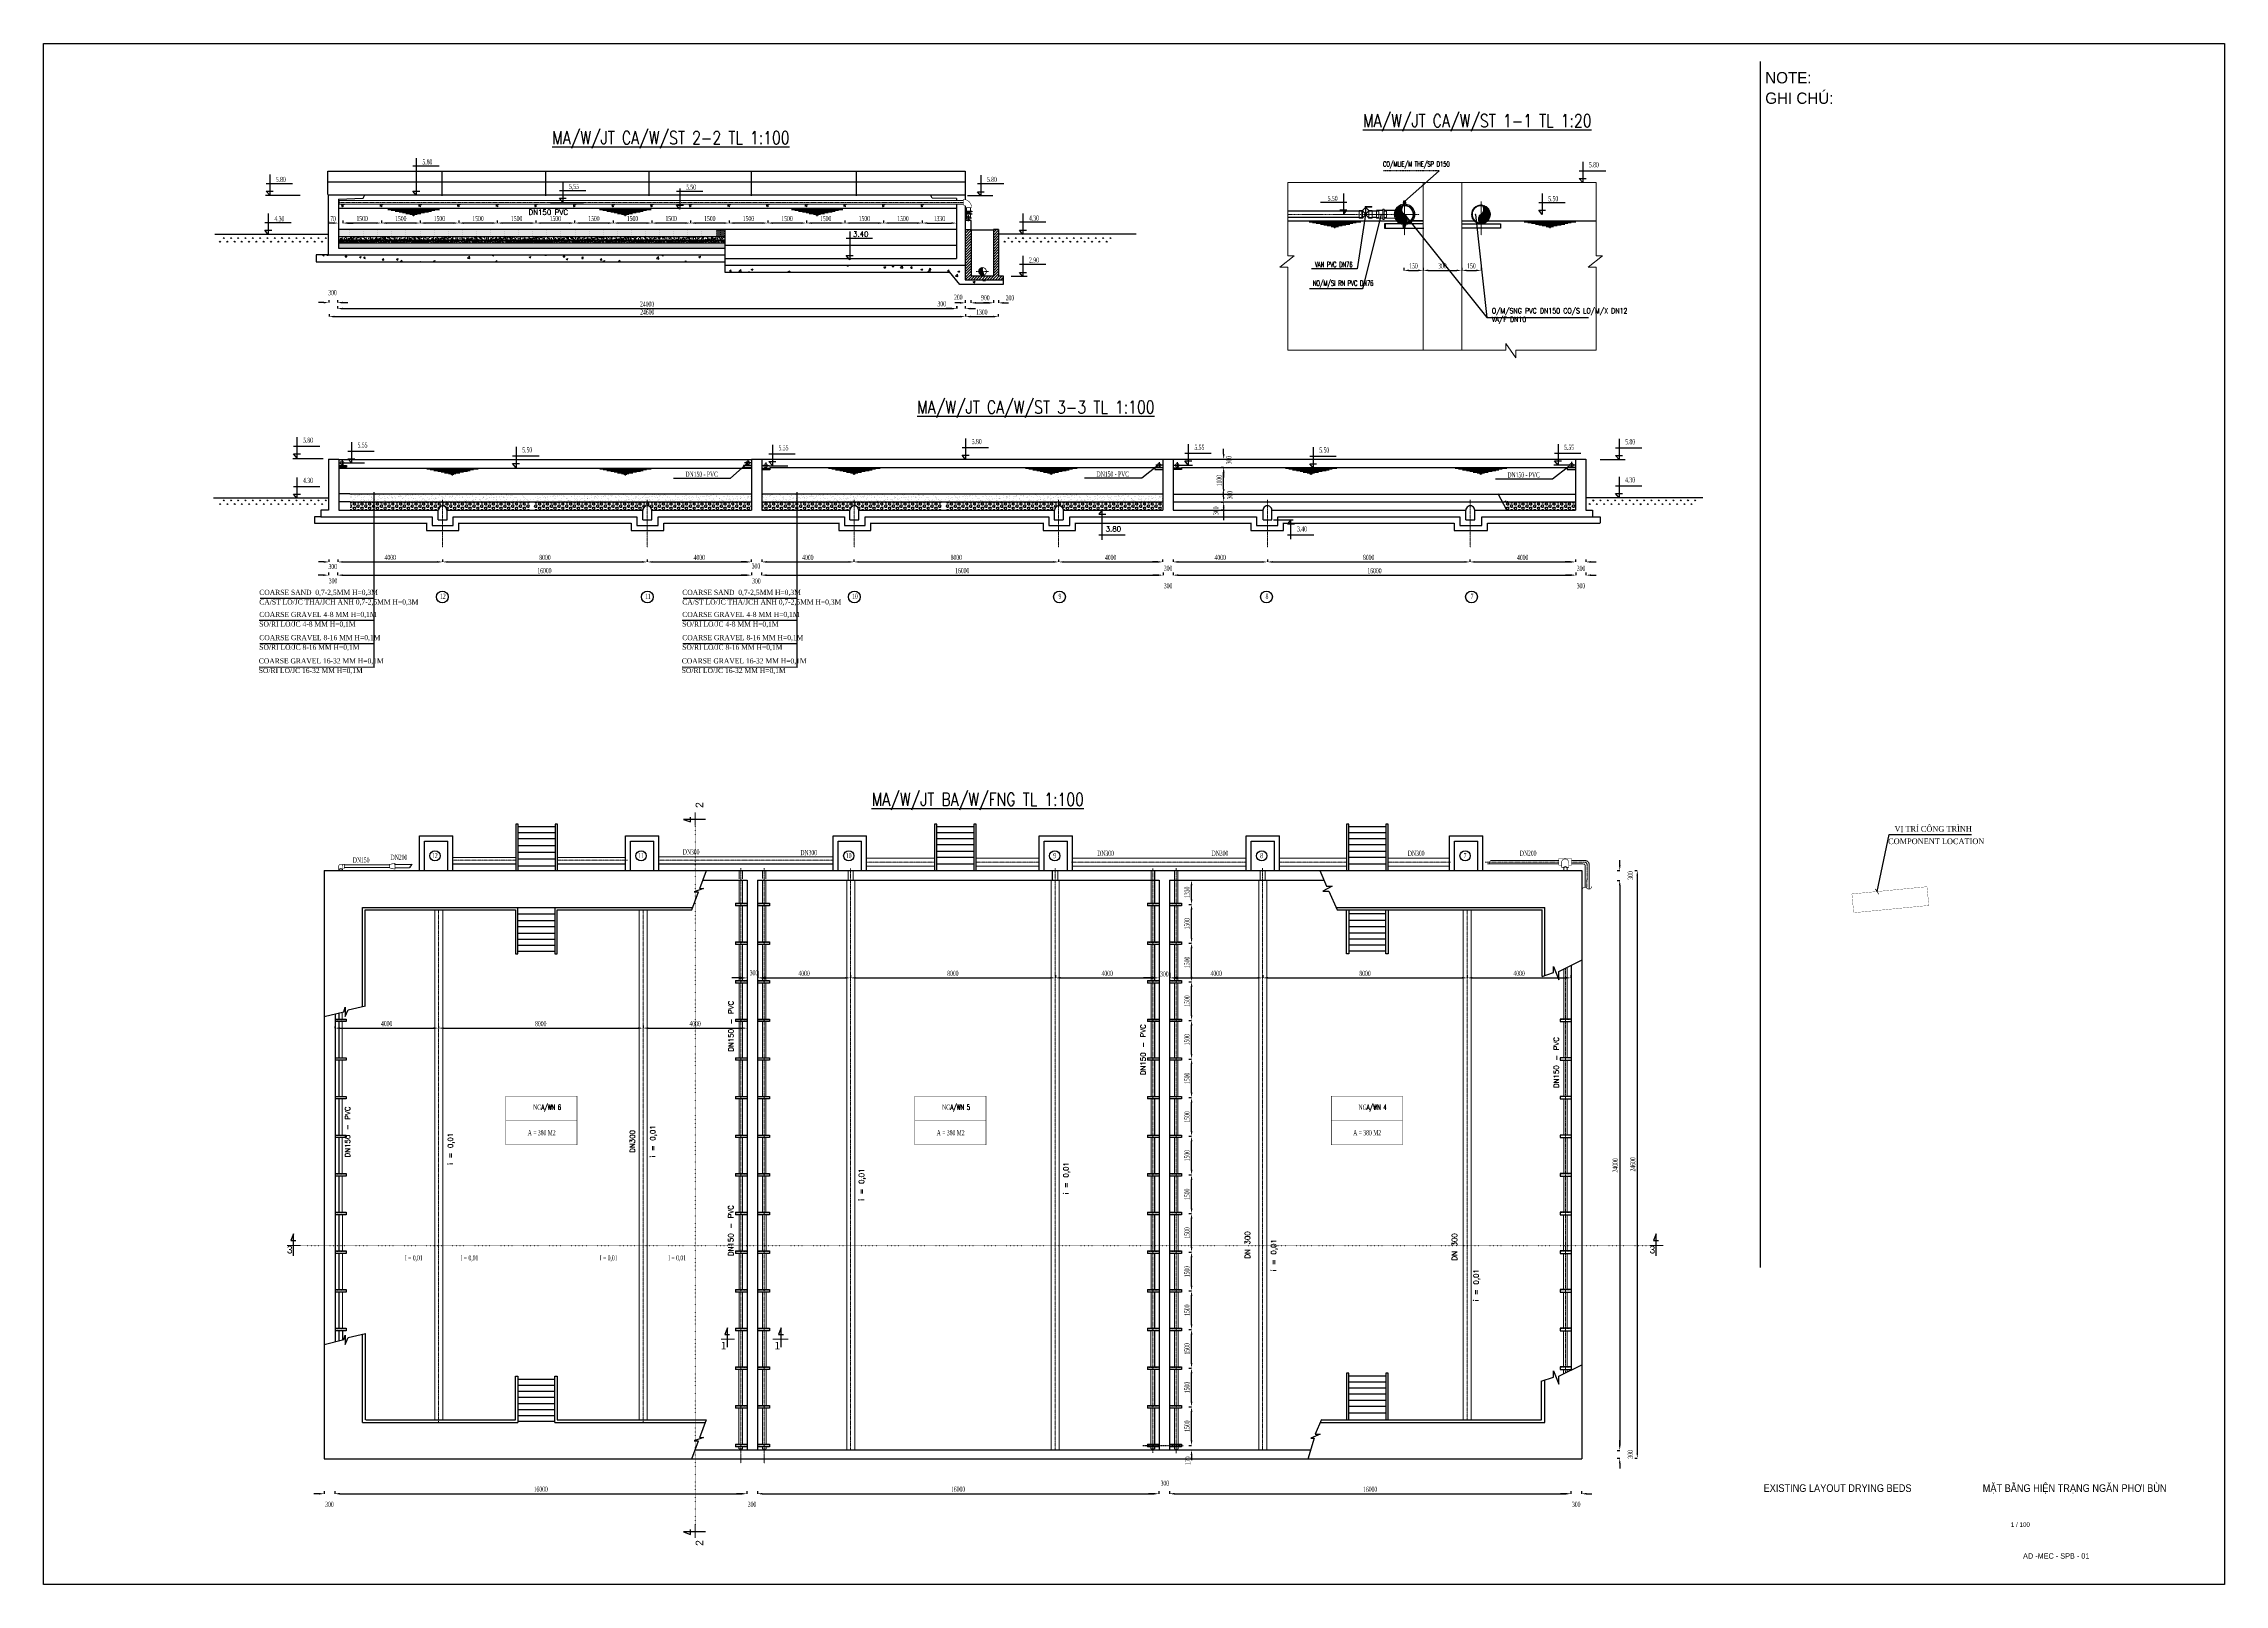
# Model space of a CAD drawing. Header units: millimetres. Extents: x -702765 to 835888, y -645289 to 262.
# Drawn here: x 516709 to 601389, y -341067 to -281263 of the extents above; entities that cross this region are included whole.
import ezdxf
from ezdxf.enums import TextEntityAlignment as Align

# ---------------------------------------------------------------- set-up
doc = ezdxf.new("R2010")
doc.units = ezdxf.units.MM
doc.header["$LTSCALE"] = 0.01
for name, pattern in [('ACAD_ISO07W100', [3, 0, -3]), ('AM_ISO02W050', [7.5, 6, -1.5]), ('CENTER', [2, 1.25, -0.25, 0.25, -0.25]), ('CENTER2', [1.125, 0.75, -0.125, 0.125, -0.125]), ('DASHED', [19.05, 12.7, -6.35]), ('HIDDEN', [9.525, 6.35, -3.175]), ('HIDDEN2', [0.1875, 0.125, -0.0625])]:
    doc.linetypes.add(name, pattern=pattern)
for name, color, linetype, lineweight in [('1', 7, 'Continuous', 0), ('AM_0N', 7, 'Continuous', 50), ('AM_3N', 6, 'AM_ISO02W050', 25), ('duong tam', 6, 'CENTER', 9), ('HATH', 8, 'Continuous', 9), ('NET KHUAT', 8, 'HIDDEN2', 9), ('ong phan phoi bun', 3, 'Continuous', 25)]:
    doc.layers.add(name, color=color, linetype=linetype, lineweight=lineweight)
for name, color, linetype in [('HACTH', 9, 'Continuous'), ('ong', 5, 'Continuous'), ('tam', 8, 'CENTER'), ('TEXT', 2, 'Continuous')]:
    doc.layers.add(name, color=color, linetype=linetype)
doc.styles.add('ARIAL-narrow', font='VHARIALN.TTF', dxfattribs={"height": 2})
doc.styles.add('Cty', font='VHAVAN.TTF', dxfattribs={"width": 0.9})
doc.styles.add('GHICHU', font='vntimeh.shx', dxfattribs={"width": 0.85, "height": 3, "bigfont": 'romansvn.shx'})
doc.styles.get("Standard").update_dxf_attribs({"font": 'txt.shx', "width": 0.85})
doc.styles.add('style3', font='VHAVAN.TTF', dxfattribs={"width": 0.75})
doc.styles.add('TECHNICLIGHT', font='tel_____.pfb')
doc.styles.add('text', font='romans.shx', dxfattribs={"width": 0.8, "bigfont": 'romansvn.shx'})
doc.styles.add('TQ', font='simhei.ttf')
doc.styles.add('TUYEN', font='vntimeh.shx', dxfattribs={"width": 0.6, "height": 200})
doc.dimstyles.new('1-150_DUY', dxfattribs={"dimscale": 150, "dimtxt": 2.5, "dimasz": 1.2, "dimexe": 1, "dimexo": 0, "dimgap": 0.5, "dimtad": 1, "dimtoh": 1, "dimdec": 0, "dimtxsty": 'text', "dimblk": 'ARCHTICK', "dimcen": 2.5, "dimdle": 1, "dimclrd": 135, "dimclre": 135, "dimclrt": 31, "dimadec": 0, "dimazin": 0, "dimtfac": 1, "dimtdec": 0, "dimtix": 1, "dimtmove": 2, "dimatfit": 3, "dimldrblk": 'ARCHTICK', "dimfxl": 0, "dimarcsym": 0})
doc.dimstyles.new('D2', dxfattribs={"dimtxt": 200, "dimasz": 300, "dimexe": 0.18, "dimexo": 6.25, "dimgap": 50, "dimtad": 1, "dimdec": 0, "dimzin": 12, "dimdsep": 46, "dimtxsty": 'TUYEN', "dimcen": 0.09, "dimdle": 80, "dimclrd": 1, "dimclre": 1, "dimclrt": 2, "dimadec": 0, "dimazin": 0, "dimtfac": 0.000899191, "dimtdec": 0, "dimtofl": 0, "dimtmove": 2, "dimatfit": 3, "dimfxl": 0, "dimtolj": 1, "dimtzin": 12, "dimarcsym": 0})
pattern_1 = [(37.5, (518030.39, -340860.15), (-3.7796, 115.60943), [0, -91.2, 0, -102, 0, -97.5]), (7.5, (518030.39, -340860.15), (106.1866, 169.32876), [0, -49.2, 0, -82.2, 0, -31.5]), (327.5, (517956.59, -340860.15), (186.84851, 0.33954), [0, -30, 0, -108, 0, -141]), (317.5, (517956.59, -340860.15), (180.3676, 52.66053), [0, -15, 0, -70.8, 0, -81])]
pattern_2 = [(0, (518030.39, -340860.15), (18.75, 37.5), [0, -37.5])]
pattern_3 = [(135, (599525.023, -284681.1), (22.097087, 22.097087), [])]
pattern_4 = [(45, (542551.24, -284681.1), (-22.097087, 22.097087), [])]

# ---------------------------------------------------------------- blocks, each defined once
blk = doc.blocks.new('*D98')
at = {"layer": 'Defpoints', "color": 0, "linetype": 'Continuous'}
for p in [(528017, -319402), (532043, -319402), (532043, -319477)]:
    blk.add_point(p, dxfattribs=at)
at = {"layer": 'HACTH', "color": 1, "linetype": 'ByBlock', "lineweight": -2}
for p, q in [((528017, -319408), (528017, -319477)), ((528217, -319477), (531843, -319477)), ((532043, -319408), (532043, -319477))]:
    blk.add_line(p, q, dxfattribs=at)
at = {"layer": 'HACTH', "color": 1, "linetype": 'Continuous'}
for points in [[(528217, -319444), (528217, -319510), (528017, -319477)], [(531843, -319444), (531843, -319510), (532043, -319477)]]:
    blk.add_solid(points, dxfattribs=at)
at = {"layer": 'HACTH', "color": 2, "linetype": 'Continuous', "insert": (530030, -319302), "char_height": 200, "attachment_point": 5, "style": 'TUYEN'}
blk.add_mtext('\\A1;4000', dxfattribs=at)
blk = doc.blocks.new('*D99')
at = {"layer": 'Defpoints', "color": 0, "linetype": 'Continuous'}
for p in [(532043, -319477), (539984, -319477), (539984, -319477)]:
    blk.add_point(p, dxfattribs=at)
at = {"layer": 'HACTH', "color": 1, "linetype": 'ByBlock', "lineweight": -2}
for p, q in [((532043, -319477), (532043, -319477)), ((532243, -319477), (539784, -319477)), ((539984, -319477), (539984, -319477))]:
    blk.add_line(p, q, dxfattribs=at)
at = {"layer": 'HACTH', "color": 1, "linetype": 'Continuous'}
for points in [[(532243, -319444), (532243, -319510), (532043, -319477)], [(539784, -319444), (539784, -319510), (539984, -319477)]]:
    blk.add_solid(points, dxfattribs=at)
at = {"layer": 'HACTH', "color": 2, "linetype": 'Continuous', "insert": (536013, -319302), "char_height": 200, "attachment_point": 5, "style": 'TUYEN'}
blk.add_mtext('\\A1;8000', dxfattribs=at)
blk = doc.blocks.new('*D100')
at = {"layer": 'Defpoints', "color": 0, "linetype": 'Continuous'}
for p in [(539984, -319215), (544029, -319215), (544029, -319477)]:
    blk.add_point(p, dxfattribs=at)
at = {"layer": 'HACTH', "color": 1, "linetype": 'ByBlock', "lineweight": -2}
for p, q in [((539984, -319377), (539984, -319477)), ((540184, -319477), (543829, -319477)), ((544029, -319377), (544029, -319477))]:
    blk.add_line(p, q, dxfattribs=at)
at = {"layer": 'HACTH', "color": 1, "linetype": 'Continuous'}
for points in [[(540184, -319443), (540184, -319510), (539984, -319477)], [(543829, -319443), (543829, -319510), (544029, -319477)]]:
    blk.add_solid(points, dxfattribs=at)
at = {"layer": 'HACTH', "color": 2, "linetype": 'Continuous', "insert": (542006, -319302), "char_height": 200, "attachment_point": 5, "style": 'TUYEN'}
blk.add_mtext('\\A1;4000', dxfattribs=at)
blk = doc.blocks.new('*D101')
at = {"color": 1, "lineweight": -2}
for p, q in [((543729, -317527), (543429, -317527)), ((544029, -317271), (544029, -317527)), ((544441, -317271), (544441, -317527)), ((544741, -317527), (545041, -317527))]:
    blk.add_line(p, q, dxfattribs=at)
at = {"color": 1}
for points in [[(543729, -317477), (543729, -317577), (544029, -317527)], [(544741, -317477), (544741, -317577), (544441, -317527)]]:
    blk.add_solid(points, dxfattribs=at)
at = {"layer": 'Defpoints', "color": 0}
for p in [(544029, -317265), (544441, -317265), (544441, -317527)]:
    blk.add_point(p, dxfattribs=at)
at = {"color": 2, "insert": (544291, -317327), "char_height": 200, "attachment_point": 5, "style": 'TUYEN'}
blk.add_mtext('\\A1;300', dxfattribs=at)
blk = doc.blocks.new('*D102')
at = {"layer": 'Defpoints', "color": 0, "linetype": 'Continuous'}
for p in [(544441, -317489), (548036, -317489), (548036, -317527)]:
    blk.add_point(p, dxfattribs=at)
at = {"layer": 'HACTH', "color": 1, "linetype": 'ByBlock', "lineweight": -2}
for p, q in [((544441, -317496), (544441, -317527)), ((544641, -317527), (547836, -317527)), ((548036, -317496), (548036, -317527))]:
    blk.add_line(p, q, dxfattribs=at)
at = {"layer": 'HACTH', "color": 1, "linetype": 'Continuous'}
for points in [[(544641, -317493), (544641, -317560), (544441, -317527)], [(547836, -317493), (547836, -317560), (548036, -317527)]]:
    blk.add_solid(points, dxfattribs=at)
at = {"layer": 'HACTH', "color": 2, "linetype": 'Continuous', "insert": (546239, -317352), "char_height": 200, "attachment_point": 5, "style": 'TUYEN'}
blk.add_mtext('\\A1;4000 ', dxfattribs=at)
blk = doc.blocks.new('*D103')
at = {"layer": 'Defpoints', "color": 0, "linetype": 'Continuous'}
for p in [(548036, -317246), (555996, -317246), (555996, -317527)]:
    blk.add_point(p, dxfattribs=at)
at = {"layer": 'HACTH', "color": 1, "linetype": 'ByBlock', "lineweight": -2}
for p, q in [((548036, -317427), (548036, -317527)), ((548236, -317527), (555796, -317527)), ((555996, -317427), (555996, -317527))]:
    blk.add_line(p, q, dxfattribs=at)
at = {"layer": 'HACTH', "color": 1, "linetype": 'Continuous'}
for points in [[(548236, -317493), (548236, -317560), (548036, -317527)], [(555796, -317493), (555796, -317560), (555996, -317527)]]:
    blk.add_solid(points, dxfattribs=at)
at = {"layer": 'HACTH', "color": 2, "linetype": 'Continuous', "insert": (552016, -317352), "char_height": 200, "attachment_point": 5, "style": 'TUYEN'}
blk.add_mtext('\\A1;8000', dxfattribs=at)
blk = doc.blocks.new('*D104')
at = {"layer": 'Defpoints', "color": 0, "linetype": 'Continuous'}
for p in [(555996, -317283), (560022, -317283), (560022, -317527)]:
    blk.add_point(p, dxfattribs=at)
at = {"layer": 'HACTH', "color": 1, "linetype": 'ByBlock', "lineweight": -2}
for p, q in [((555996, -317427), (555996, -317527)), ((556196, -317527), (559822, -317527)), ((560022, -317427), (560022, -317527))]:
    blk.add_line(p, q, dxfattribs=at)
at = {"layer": 'HACTH', "color": 1, "linetype": 'Continuous'}
for points in [[(556196, -317493), (556196, -317560), (555996, -317527)], [(559822, -317493), (559822, -317560), (560022, -317527)]]:
    blk.add_solid(points, dxfattribs=at)
at = {"layer": 'HACTH', "color": 2, "linetype": 'Continuous', "insert": (558009, -317352), "char_height": 200, "attachment_point": 5, "style": 'TUYEN'}
blk.add_mtext('\\A1;4000 ', dxfattribs=at)
blk = doc.blocks.new('*D105')
at = {"color": 1, "lineweight": -2}
for p, q in [((559722, -317527), (559422, -317527)), ((560022, -317327), (560022, -317527)), ((560434, -317327), (560434, -317527)), ((560734, -317527), (561034, -317527))]:
    blk.add_line(p, q, dxfattribs=at)
at = {"color": 1}
for points in [[(559722, -317477), (559722, -317577), (560022, -317527)], [(560734, -317477), (560734, -317577), (560434, -317527)]]:
    blk.add_solid(points, dxfattribs=at)
at = {"layer": 'Defpoints', "color": 0}
for p in [(560022, -317321), (560434, -317321), (560434, -317527)]:
    blk.add_point(p, dxfattribs=at)
at = {"color": 2, "insert": (560228, -317377), "char_height": 200, "attachment_point": 5, "style": 'TUYEN'}
blk.add_mtext('\\A1;300', dxfattribs=at)
blk = doc.blocks.new('*D106')
at = {"layer": 'Defpoints', "color": 0, "linetype": 'Continuous'}
for p in [(560434, -317340), (564048, -317340), (564048, -317527)]:
    blk.add_point(p, dxfattribs=at)
at = {"layer": 'HACTH', "color": 1, "linetype": 'ByBlock', "lineweight": -2}
for p, q in [((560434, -317427), (560434, -317527)), ((560634, -317527), (563848, -317527)), ((564048, -317427), (564048, -317527))]:
    blk.add_line(p, q, dxfattribs=at)
at = {"layer": 'HACTH', "color": 1, "linetype": 'Continuous'}
for points in [[(560634, -317493), (560634, -317560), (560434, -317527)], [(563848, -317493), (563848, -317560), (564048, -317527)]]:
    blk.add_solid(points, dxfattribs=at)
at = {"layer": 'HACTH', "color": 2, "linetype": 'Continuous', "insert": (562241, -317352), "char_height": 200, "attachment_point": 5, "style": 'TUYEN'}
blk.add_mtext('\\A1;4000', dxfattribs=at)
blk = doc.blocks.new('*D107')
at = {"layer": 'Defpoints', "color": 0, "linetype": 'Continuous'}
for p in [(564048, -317227), (571989, -317227), (571989, -317527)]:
    blk.add_point(p, dxfattribs=at)
at = {"layer": 'HACTH', "color": 1, "linetype": 'ByBlock', "lineweight": -2}
for p, q in [((564048, -317427), (564048, -317527)), ((564248, -317527), (571789, -317527)), ((571989, -317427), (571989, -317527))]:
    blk.add_line(p, q, dxfattribs=at)
at = {"layer": 'HACTH', "color": 1, "linetype": 'Continuous'}
for points in [[(564248, -317493), (564248, -317560), (564048, -317527)], [(571789, -317493), (571789, -317560), (571989, -317527)]]:
    blk.add_solid(points, dxfattribs=at)
at = {"layer": 'HACTH', "color": 2, "linetype": 'Continuous', "insert": (568019, -317352), "char_height": 200, "attachment_point": 5, "style": 'TUYEN'}
blk.add_mtext('\\A1;8000', dxfattribs=at)
blk = doc.blocks.new('*D108')
at = {"layer": 'Defpoints', "color": 0, "linetype": 'Continuous'}
for p in [(571989, -317227), (576015, -317227), (576015, -317527)]:
    blk.add_point(p, dxfattribs=at)
at = {"layer": 'HACTH', "color": 1, "linetype": 'ByBlock', "lineweight": -2}
for p, q in [((571989, -317427), (571989, -317527)), ((572189, -317527), (575815, -317527)), ((576015, -317427), (576015, -317527))]:
    blk.add_line(p, q, dxfattribs=at)
at = {"layer": 'HACTH', "color": 1, "linetype": 'Continuous'}
for points in [[(572189, -317493), (572189, -317560), (571989, -317527)], [(575815, -317493), (575815, -317560), (576015, -317527)]]:
    blk.add_solid(points, dxfattribs=at)
at = {"layer": 'HACTH', "color": 2, "linetype": 'Continuous', "insert": (574002, -317352), "char_height": 200, "attachment_point": 5, "style": 'TUYEN'}
blk.add_mtext('\\A1;4000', dxfattribs=at)
blk = doc.blocks.new('*D109')
at = {"layer": 'Defpoints', "color": 0, "linetype": 'Continuous'}
for p in [(527604, -336542), (528013, -336542), (528013, -337549)]:
    blk.add_point(p, dxfattribs=at)
at = {"layer": 'HACTH', "color": 1, "linetype": 'ByBlock', "lineweight": -2}
for p, q in [((527404, -337549), (527204, -337549)), ((527604, -337449), (527604, -337549)), ((528013, -337449), (528013, -337549)), ((528213, -337549), (528413, -337549))]:
    blk.add_line(p, q, dxfattribs=at)
at = {"layer": 'HACTH', "color": 1, "linetype": 'Continuous'}
for points in [[(527404, -337516), (527404, -337583), (527604, -337549)], [(528213, -337516), (528213, -337583), (528013, -337549)]]:
    blk.add_solid(points, dxfattribs=at)
at = {"layer": 'HACTH', "color": 2, "linetype": 'Continuous', "insert": (527808, -337962), "char_height": 200, "attachment_point": 5, "style": 'TUYEN'}
blk.add_mtext('\\A1;300', dxfattribs=at)
blk = doc.blocks.new('*D110')
at = {"layer": 'Defpoints', "color": 0, "linetype": 'Continuous'}
for p in [(528013, -336542), (544014, -336542), (544014, -337549)]:
    blk.add_point(p, dxfattribs=at)
at = {"layer": 'HACTH', "color": 1, "linetype": 'ByBlock', "lineweight": -2}
for p, q in [((528013, -337449), (528013, -337549)), ((528213, -337549), (543814, -337549)), ((544014, -337449), (544014, -337549))]:
    blk.add_line(p, q, dxfattribs=at)
at = {"layer": 'HACTH', "color": 1, "linetype": 'Continuous'}
for points in [[(528213, -337516), (528213, -337583), (528013, -337549)], [(543814, -337516), (543814, -337583), (544014, -337549)]]:
    blk.add_solid(points, dxfattribs=at)
at = {"layer": 'HACTH', "color": 2, "linetype": 'Continuous', "insert": (536013, -337374), "char_height": 200, "attachment_point": 5, "style": 'TUYEN'}
blk.add_mtext('\\A1;16000', dxfattribs=at)
blk = doc.blocks.new('*D111')
at = {"layer": 'Defpoints', "color": 0, "linetype": 'Continuous'}
for p in [(544014, -336542), (544423, -336542), (544423, -337549)]:
    blk.add_point(p, dxfattribs=at)
at = {"layer": 'HACTH', "color": 1, "linetype": 'ByBlock', "lineweight": -2}
for p, q in [((543814, -337549), (543614, -337549)), ((544014, -337449), (544014, -337549)), ((544423, -337449), (544423, -337549)), ((544623, -337549), (544823, -337549))]:
    blk.add_line(p, q, dxfattribs=at)
at = {"layer": 'HACTH', "color": 1, "linetype": 'Continuous'}
for points in [[(543814, -337516), (543814, -337583), (544014, -337549)], [(544623, -337516), (544623, -337583), (544423, -337549)]]:
    blk.add_solid(points, dxfattribs=at)
at = {"layer": 'HACTH', "color": 2, "linetype": 'Continuous', "insert": (544218, -337962), "char_height": 200, "attachment_point": 5, "style": 'TUYEN'}
blk.add_mtext('\\A1;300', dxfattribs=at)
blk = doc.blocks.new('*D112')
at = {"layer": 'Defpoints', "color": 0, "linetype": 'Continuous'}
for p in [(544423, -336573), (560014, -336573), (560014, -337549)]:
    blk.add_point(p, dxfattribs=at)
at = {"layer": 'HACTH', "color": 1, "linetype": 'ByBlock', "lineweight": -2}
for p, q in [((544423, -337449), (544423, -337549)), ((544623, -337549), (559814, -337549)), ((560014, -337449), (560014, -337549))]:
    blk.add_line(p, q, dxfattribs=at)
at = {"layer": 'HACTH', "color": 1, "linetype": 'Continuous'}
for points in [[(544623, -337516), (544623, -337583), (544423, -337549)], [(559814, -337516), (559814, -337583), (560014, -337549)]]:
    blk.add_solid(points, dxfattribs=at)
at = {"layer": 'HACTH', "color": 2, "linetype": 'Continuous', "insert": (552219, -337374), "char_height": 200, "attachment_point": 5, "style": 'TUYEN'}
blk.add_mtext('\\A1;16000', dxfattribs=at)
blk = doc.blocks.new('*D113')
at = {"layer": 'Defpoints', "color": 0, "linetype": 'Continuous'}
for p in [(560014, -336573), (560424, -336573), (560424, -337549)]:
    blk.add_point(p, dxfattribs=at)
at = {"layer": 'HACTH', "color": 1, "linetype": 'ByBlock', "lineweight": -2}
for p, q in [((559814, -337549), (559614, -337549)), ((560014, -337449), (560014, -337549)), ((560424, -337449), (560424, -337549)), ((560624, -337549), (560824, -337549))]:
    blk.add_line(p, q, dxfattribs=at)
at = {"layer": 'HACTH', "color": 1, "linetype": 'Continuous'}
for points in [[(559814, -337516), (559814, -337583), (560014, -337549)], [(560624, -337516), (560624, -337583), (560424, -337549)]]:
    blk.add_solid(points, dxfattribs=at)
at = {"layer": 'HACTH', "color": 2, "linetype": 'Continuous', "insert": (560246, -337140), "char_height": 200, "attachment_point": 5, "style": 'TUYEN'}
blk.add_mtext('\\A1;300', dxfattribs=at)
blk = doc.blocks.new('*D114')
at = {"layer": 'Defpoints', "color": 0, "linetype": 'Continuous'}
for p in [(560424, -336573), (576015, -336573), (576015, -337549)]:
    blk.add_point(p, dxfattribs=at)
at = {"layer": 'HACTH', "color": 1, "linetype": 'ByBlock', "lineweight": -2}
for p, q in [((560424, -337449), (560424, -337549)), ((560624, -337549), (575815, -337549)), ((576015, -337449), (576015, -337549))]:
    blk.add_line(p, q, dxfattribs=at)
at = {"layer": 'HACTH', "color": 1, "linetype": 'Continuous'}
for points in [[(560624, -337516), (560624, -337583), (560424, -337549)], [(575815, -337516), (575815, -337583), (576015, -337549)]]:
    blk.add_solid(points, dxfattribs=at)
at = {"layer": 'HACTH', "color": 2, "linetype": 'Continuous', "insert": (568219, -337374), "char_height": 200, "attachment_point": 5, "style": 'TUYEN'}
blk.add_mtext('\\A1;16000', dxfattribs=at)
blk = doc.blocks.new('*D115')
at = {"layer": 'Defpoints', "color": 0, "linetype": 'Continuous'}
for p in [(576015, -336573), (576424, -336573), (576424, -337549)]:
    blk.add_point(p, dxfattribs=at)
at = {"layer": 'HACTH', "color": 1, "linetype": 'ByBlock', "lineweight": -2}
for p, q in [((575815, -337549), (575615, -337549)), ((576015, -337449), (576015, -337549)), ((576424, -337449), (576424, -337549)), ((576624, -337549), (576824, -337549))]:
    blk.add_line(p, q, dxfattribs=at)
at = {"layer": 'HACTH', "color": 1, "linetype": 'Continuous'}
for points in [[(575815, -337516), (575815, -337583), (576015, -337549)], [(576624, -337516), (576624, -337583), (576424, -337549)]]:
    blk.add_solid(points, dxfattribs=at)
at = {"layer": 'HACTH', "color": 2, "linetype": 'Continuous', "insert": (576220, -337962), "char_height": 200, "attachment_point": 5, "style": 'TUYEN'}
blk.add_mtext('\\A1;300', dxfattribs=at)
blk = doc.blocks.new('*D116')
at = {"layer": 'Defpoints', "color": 0, "linetype": 'Continuous'}
for p in [(577430, -313361), (577450, -313740), (577910, -313740)]:
    blk.add_point(p, dxfattribs=at)
at = {"layer": 'HACTH', "color": 1, "linetype": 'ByBlock', "lineweight": -2}
for p, q in [((577910, -313161), (577910, -312961)), ((577810, -313361), (577910, -313361)), ((577810, -313740), (577910, -313740)), ((577910, -313940), (577910, -314140))]:
    blk.add_line(p, q, dxfattribs=at)
at = {"layer": 'HACTH', "color": 1, "linetype": 'Continuous'}
for points in [[(577877, -313161), (577943, -313161), (577910, -313361)], [(577877, -313940), (577943, -313940), (577910, -313740)]]:
    blk.add_solid(points, dxfattribs=at)
at = {"layer": 'HACTH', "color": 2, "linetype": 'Continuous', "insert": (578323, -313550), "char_height": 200, "attachment_point": 5, "rotation": 90, "style": 'TUYEN'}
blk.add_mtext('\\A1;300', dxfattribs=at)
blk = doc.blocks.new('*D117')
at = {"layer": 'Defpoints', "color": 0, "linetype": 'Continuous'}
for p in [(577450, -313740), (576924, -335868), (577910, -335868)]:
    blk.add_point(p, dxfattribs=at)
at = {"layer": 'HACTH', "color": 1, "linetype": 'ByBlock', "lineweight": -2}
for p, q in [((577810, -313740), (577910, -313740)), ((577910, -313940), (577910, -335668)), ((577810, -335868), (577910, -335868))]:
    blk.add_line(p, q, dxfattribs=at)
at = {"layer": 'HACTH', "color": 1, "linetype": 'Continuous'}
for points in [[(577877, -313940), (577943, -313940), (577910, -313740)], [(577877, -335668), (577943, -335668), (577910, -335868)]]:
    blk.add_solid(points, dxfattribs=at)
at = {"layer": 'HACTH', "color": 2, "linetype": 'Continuous', "insert": (577735, -324804), "char_height": 200, "attachment_point": 5, "rotation": 90, "style": 'TUYEN'}
blk.add_mtext('\\A1;24000', dxfattribs=at)
blk = doc.blocks.new('*D118')
at = {"layer": 'Defpoints', "color": 0, "linetype": 'Continuous'}
for p in [(576924, -335868), (576924, -336171), (577910, -336171)]:
    blk.add_point(p, dxfattribs=at)
at = {"layer": 'HACTH', "color": 1, "linetype": 'ByBlock', "lineweight": -2}
for p, q in [((577810, -335868), (577910, -335868)), ((577810, -336171), (577910, -336171)), ((577910, -335668), (577910, -335468)), ((577910, -336371), (577910, -336571))]:
    blk.add_line(p, q, dxfattribs=at)
at = {"layer": 'HACTH', "color": 1, "linetype": 'Continuous'}
for points in [[(577877, -335668), (577943, -335668), (577910, -335868)], [(577877, -336371), (577943, -336371), (577910, -336171)]]:
    blk.add_solid(points, dxfattribs=at)
at = {"layer": 'HACTH', "color": 2, "linetype": 'Continuous', "insert": (578323, -336019), "char_height": 200, "attachment_point": 5, "rotation": 90, "style": 'TUYEN'}
blk.add_mtext('\\A1;300', dxfattribs=at)
blk = doc.blocks.new('*D119')
at = {"layer": 'Defpoints', "color": 0, "linetype": 'Continuous'}
for p in [(577430, -313361), (577000, -336171), (578592, -336171)]:
    blk.add_point(p, dxfattribs=at)
at = {"layer": 'HACTH', "color": 1, "linetype": 'ByBlock', "lineweight": -2}
for p, q in [((578492, -313361), (578593, -313361)), ((578592, -313561), (578592, -335971)), ((578492, -336171), (578593, -336171))]:
    blk.add_line(p, q, dxfattribs=at)
at = {"layer": 'HACTH', "color": 1, "linetype": 'Continuous'}
for points in [[(578559, -313561), (578626, -313561), (578592, -313361)], [(578559, -335971), (578626, -335971), (578592, -336171)]]:
    blk.add_solid(points, dxfattribs=at)
at = {"layer": 'HACTH', "color": 2, "linetype": 'Continuous', "insert": (578417, -324766), "char_height": 200, "attachment_point": 5, "rotation": 90, "style": 'TUYEN'}
blk.add_mtext('\\A1;24600', dxfattribs=at)
blk = doc.blocks.new('*X9')
at = {"color": 0}
for p, q in [((26413, 34625), (26413, 34625)), ((26433, 34550), (26433, 34550)), ((26440, 34502), (26440, 34502)), ((26453, 34519), (26453, 34519)), ((26455, 34598), (26455, 34598)), ((26459, 34485), (26459, 34485)), ((26494, 34375), (26494, 34375)), ((26536, 34348), (26536, 34348)), ((26546, 34406), (26546, 34406)), ((26569, 34568), (26569, 34568)), ((26574, 34612), (26574, 34612)), ((26580, 34419), (26580, 34419)), ((26607, 34502), (26607, 34502)), ((26621, 34575), (26621, 34575)), ((26702, 34585), (26702, 34585)), ((26715, 34523), (26715, 34523)), ((26721, 34330), (26721, 34330)), ((26724, 34626), (26724, 34626)), ((26741, 34590), (26741, 34590)), ((26759, 34573), (26759, 34573)), ((26766, 34599), (26766, 34599)), ((26794, 34338), (26794, 34338)), ((26805, 34375), (26805, 34375)), ((26838, 34603), (26838, 34603)), ((26844, 34622), (26844, 34622)), ((26846, 34493), (26846, 34493)), ((26847, 34348), (26847, 34348)), ((26850, 34429), (26850, 34429)), ((26890, 34610), (26890, 34610)), ((26918, 34502), (26918, 34502)), ((26930, 34356), (26930, 34356)), ((26946, 34402), (26946, 34402)), ((26964, 34385), (26964, 34385)), ((26971, 34621), (26971, 34621)), ((26971, 34521), (26971, 34521)), ((26982, 34363), (26982, 34363)), ((27036, 34626), (27036, 34626)), ((27064, 34374), (27064, 34374)), ((27078, 34599), (27078, 34599)), ((27105, 34625), (27105, 34625)), ((27112, 34432), (27112, 34432)), ((27116, 34376), (27116, 34376)), ((27147, 34581), (27147, 34581)), ((27159, 34349), (27159, 34349)), ((27199, 34392), (27199, 34392)), ((27230, 34503), (27230, 34503)), ((27241, 34531), (27241, 34531)), ((27246, 34490), (27246, 34490)), ((27247, 34338), (27247, 34338)), ((27251, 34399), (27251, 34399)), ((27265, 34473), (27265, 34473)), ((27333, 34409), (27333, 34409)), ((27347, 34627), (27347, 34627)), ((27352, 34393), (27352, 34393)), ((27361, 34624), (27361, 34624)), ((27368, 34431), (27368, 34431)), ((27389, 34600), (27389, 34600)), ((27428, 34376), (27428, 34376)), ((27469, 34427), (27469, 34427)), ((27470, 34350), (27470, 34350)), ((27502, 34534), (27502, 34534)), ((27509, 34342), (27509, 34342)), ((27521, 34434), (27521, 34434)), ((27541, 34503), (27541, 34503)), ((27547, 34578), (27547, 34578)), ((27565, 34561), (27565, 34561)), ((27602, 34445), (27602, 34445)), ((27638, 34441), (27638, 34441)), ((27652, 34481), (27652, 34481)), ((27659, 34627), (27659, 34627)), ((27701, 34600), (27701, 34600)), ((27738, 34463), (27738, 34463)), ((27739, 34377), (27739, 34377)), ((27752, 34390), (27752, 34390)), ((27758, 34533), (27758, 34533)), ((27765, 34341), (27765, 34341)), ((27770, 34373), (27770, 34373)), ((27781, 34350), (27781, 34350)), ((27790, 34469), (27790, 34469)), ((27852, 34504), (27852, 34504)), ((27871, 34480), (27871, 34480)), ((27899, 34444), (27899, 34444)), ((27953, 34569), (27953, 34569)), ((27970, 34628), (27970, 34628)), ((28007, 34498), (28007, 34498)), ((28012, 34601), (28012, 34601)), ((28028, 34543), (28028, 34543)), ((28035, 34350), (28035, 34350)), ((28051, 34378), (28051, 34378)), ((28053, 34478), (28053, 34478)), ((28059, 34505), (28059, 34505)), ((28071, 34461), (28071, 34461)), ((28093, 34351), (28093, 34351)), ((28140, 34516), (28140, 34516)), ((28155, 34443), (28155, 34443)), ((28158, 34381), (28158, 34381)), ((28164, 34504), (28164, 34504)), ((28276, 34534), (28276, 34534)), ((28281, 34628), (28281, 34628)), ((28290, 34546), (28290, 34546)), ((28296, 34354), (28296, 34354)), ((28323, 34602), (28323, 34602)), ((28328, 34540), (28328, 34540)), ((28353, 34565), (28353, 34565)), ((28362, 34378), (28362, 34378)), ((28372, 34549), (28372, 34549)), ((28404, 34351), (28404, 34351)), ((28409, 34551), (28409, 34551)), ((28425, 34453), (28425, 34453)), ((28459, 34469), (28459, 34469)), ((28475, 34505), (28475, 34505)), ((28545, 34569), (28545, 34569)), ((28546, 34545), (28546, 34545)), ((28552, 34352), (28552, 34352)), ((28558, 34378), (28558, 34378)), ((28577, 34361), (28577, 34361)), ((28593, 34629), (28593, 34629)), ((28597, 34576), (28597, 34576)), ((28635, 34602), (28635, 34602)), ((28674, 34379), (28674, 34379)), ((28679, 34587), (28679, 34587)), ((28687, 34456), (28687, 34456)), ((28716, 34352), (28716, 34352)), ((28759, 34557), (28759, 34557)), ((28771, 34340), (28771, 34340)), ((28787, 34505), (28787, 34505)), ((28814, 34604), (28814, 34604)), ((28816, 34555), (28816, 34555)), ((28822, 34362), (28822, 34362)), ((28859, 34465), (28859, 34465)), ((28866, 34611), (28866, 34611)), ((28877, 34449), (28877, 34449)), ((28904, 34630), (28904, 34630)), ((28907, 34358), (28907, 34358)), ((28943, 34455), (28943, 34455)), ((28946, 34603), (28946, 34603)), ((28948, 34622), (28948, 34622)), ((28959, 34364), (28959, 34364)), ((28964, 34369), (28964, 34369)), ((28985, 34379), (28985, 34379)), ((29027, 34352), (29027, 34352)), ((29040, 34375), (29040, 34375)), ((29078, 34558), (29078, 34558)), ((29084, 34365), (29084, 34365)), ((29098, 34506), (29098, 34506)), ((29159, 34553), (29159, 34553)), ((29176, 34393), (29176, 34393)), ((29178, 34536), (29178, 34536)), ((29213, 34464), (29213, 34464)), ((29216, 34630), (29216, 34630)), ((29228, 34400), (29228, 34400)), ((29258, 34603), (29258, 34603)), ((29265, 34457), (29265, 34457)), ((29296, 34380), (29296, 34380)), ((29309, 34411), (29309, 34411)), ((29334, 34557), (29334, 34557)), ((29339, 34353), (29339, 34353)), ((29340, 34364), (29340, 34364)), ((29364, 34365), (29364, 34365)), ((29383, 34348), (29383, 34348)), ((29410, 34507), (29410, 34507)), ((29445, 34428), (29445, 34428)), ((29475, 34468), (29475, 34468)), ((29478, 34624), (29478, 34624)), ((29497, 34435), (29497, 34435)), ((29527, 34631), (29527, 34631)), ((29565, 34544), (29565, 34544)), ((29569, 34604), (29569, 34604)), ((29578, 34446), (29578, 34446)), ((29604, 34567), (29604, 34567)), ((29608, 34380), (29608, 34380)), ((29610, 34374), (29610, 34374)), ((29650, 34353), (29650, 34353)), ((29665, 34453), (29665, 34453)), ((29683, 34436), (29683, 34436)), ((29714, 34464), (29714, 34464)), ((29721, 34507), (29721, 34507)), ((29731, 34466), (29731, 34466)), ((29766, 34471), (29766, 34471)), ((29770, 34357), (29770, 34357)), ((29838, 34631), (29838, 34631)), ((29848, 34481), (29848, 34481)), ((29865, 34570), (29865, 34570)), ((29866, 34632), (29866, 34632)), ((29872, 34377), (29872, 34377)), ((29881, 34604), (29881, 34604)), ((29919, 34381), (29919, 34381)), ((29961, 34354), (29961, 34354)), ((29966, 34541), (29966, 34541)), ((29983, 34499), (29983, 34499)), ((29984, 34524), (29984, 34524)), ((30001, 34476), (30001, 34476)), ((30032, 34508), (30032, 34508)), ((30035, 34506), (30035, 34506)), ((30071, 34444), (30071, 34444)), ((30117, 34517), (30117, 34517)), ((30121, 34569), (30121, 34569)), ((30128, 34376), (30128, 34376)), ((30150, 34632), (30150, 34632)), ((30171, 34353), (30171, 34353)), ((30189, 34336), (30189, 34336)), ((30192, 34605), (30192, 34605)), ((30231, 34381), (30231, 34381)), ((30253, 34535), (30253, 34535)), ((30262, 34480), (30262, 34480)), ((30266, 34629), (30266, 34629)), ((30273, 34355), (30273, 34355)), ((30285, 34612), (30285, 34612)), ((30305, 34542), (30305, 34542)), ((30344, 34508), (30344, 34508)), ((30372, 34532), (30372, 34532)), ((30386, 34552), (30386, 34552)), ((30391, 34578), (30391, 34578)), ((30398, 34386), (30398, 34386)), ((30471, 34441), (30471, 34441)), ((30490, 34424), (30490, 34424)), ((30503, 34606), (30503, 34606)), ((30518, 34478), (30518, 34478)), ((30522, 34570), (30522, 34570)), ((30542, 34382), (30542, 34382)), ((30574, 34577), (30574, 34577)), ((30577, 34344), (30577, 34344)), ((30584, 34355), (30584, 34355)), ((30653, 34582), (30653, 34582)), ((30655, 34588), (30655, 34588)), ((30655, 34509), (30655, 34509)), ((30659, 34389), (30659, 34389)), ((30666, 34330), (30666, 34330)), ((30672, 34620), (30672, 34620)), ((30747, 34341), (30747, 34341)), ((30772, 34529), (30772, 34529)), ((30788, 34488), (30788, 34488)), ((30790, 34512), (30790, 34512)), ((30791, 34606), (30791, 34606)), ((30815, 34606), (30815, 34606)), ((30843, 34613), (30843, 34613)), ((30853, 34383), (30853, 34383)), ((30877, 34432), (30877, 34432)), ((30883, 34359), (30883, 34359)), ((30896, 34356), (30896, 34356)), ((30909, 34581), (30909, 34581)), ((30915, 34388), (30915, 34388)), ((30924, 34623), (30924, 34623)), ((30935, 34366), (30935, 34366)), ((30967, 34509), (30967, 34509)), ((30977, 34341), (30977, 34341)), ((31016, 34376), (31016, 34376)), ((31050, 34491), (31050, 34491)), ((31072, 34616), (31072, 34616)), ((31091, 34600), (31091, 34600)), ((31126, 34607), (31126, 34607)), ((31152, 34394), (31152, 34394)), ((31165, 34383), (31165, 34383)), ((31178, 34520), (31178, 34520)), ((31179, 34590), (31179, 34590)), ((31185, 34398), (31185, 34398)), ((31204, 34401), (31204, 34401)), ((31207, 34356), (31207, 34356)), ((31277, 34429), (31277, 34429)), ((31278, 34510), (31278, 34510)), ((31286, 34412), (31286, 34412)), ((31296, 34412), (31296, 34412)), ((31306, 34490), (31306, 34490)), ((31383, 34332), (31383, 34332)), ((31421, 34430), (31421, 34430)), ((31438, 34607), (31438, 34607)), ((31441, 34594), (31441, 34594)), ((31447, 34401), (31447, 34401)), ((31473, 34437), (31473, 34437)), ((31476, 34384), (31476, 34384)), ((31478, 34608), (31478, 34608)), ((31518, 34357), (31518, 34357)), ((31555, 34447), (31555, 34447)), ((31576, 34500), (31576, 34500)), ((31578, 34516), (31578, 34516)), ((31589, 34511), (31589, 34511)), ((31596, 34499), (31596, 34499)), ((31683, 34420), (31683, 34420)), ((31691, 34465), (31691, 34465)), ((31697, 34592), (31697, 34592)), ((31703, 34400), (31703, 34400)), ((31743, 34472), (31743, 34472)), ((31749, 34608), (31749, 34608)), ((31788, 34384), (31788, 34384)), ((31824, 34483), (31824, 34483)), ((31830, 34357), (31830, 34357)), ((31838, 34503), (31838, 34503)), ((31879, 34604), (31879, 34604)), ((31897, 34587), (31897, 34587)), ((31901, 34511), (31901, 34511)), ((31960, 34501), (31960, 34501)), ((31967, 34602), (31967, 34602)), ((31973, 34409), (31973, 34409)), ((31984, 34508), (31984, 34508)), ((32012, 34507), (32012, 34507)), ((32060, 34608), (32060, 34608)), ((32084, 34416), (32084, 34416)), ((32093, 34518), (32093, 34518)), ((32094, 34502), (32094, 34502)), ((32099, 34385), (32099, 34385)), ((32102, 34399), (32102, 34399)), ((32141, 34358), (32141, 34358)), ((32212, 34512), (32212, 34512)), ((32228, 34606), (32228, 34606)), ((32229, 34536), (32229, 34536)), ((32235, 34413), (32235, 34413)), ((32281, 34543), (32281, 34543)), ((32285, 34595), (32285, 34595)), ((32362, 34554), (32362, 34554)), ((32364, 34512), (32364, 34512)), ((32372, 34609), (32372, 34609)), ((32384, 34504), (32384, 34504)), ((32403, 34487), (32403, 34487)), ((32410, 34385), (32410, 34385)), ((32453, 34359), (32453, 34359)), ((32484, 34604), (32484, 34604)), ((32490, 34412), (32490, 34412)), ((32490, 34407), (32490, 34407)), ((32498, 34572), (32498, 34572)), ((32524, 34512), (32524, 34512)), ((32550, 34578), (32550, 34578)), ((32625, 34515), (32625, 34515)), ((32631, 34589), (32631, 34589)), ((32642, 34332), (32642, 34332)), ((32683, 34610), (32683, 34610)), ((32685, 34592), (32685, 34592)), ((32703, 34575), (32703, 34575)), ((32722, 34386), (32722, 34386)), ((32724, 34342), (32724, 34342)), ((32754, 34614), (32754, 34614)), ((32761, 34421), (32761, 34421)), ((32764, 34359), (32764, 34359)), ((32767, 34607), (32767, 34607)), ((32790, 34495), (32790, 34495)), ((32819, 34614), (32819, 34614)), ((32835, 34513), (32835, 34513)), ((32860, 34360), (32860, 34360)), ((32881, 34514), (32881, 34514)), ((32890, 34404), (32890, 34404)), ((32901, 34625), (32901, 34625)), ((32908, 34387), (32908, 34387)), ((32912, 34367), (32912, 34367)), ((32993, 34378), (32993, 34378)), ((32995, 34610), (32995, 34610)), ((33016, 34617), (33016, 34617)), ((33022, 34425), (33022, 34425)), ((33033, 34387), (33033, 34387)), ((33075, 34360), (33075, 34360)), ((33091, 34583), (33091, 34583)), ((33129, 34396), (33129, 34396)), ((33147, 34513), (33147, 34513)), ((33151, 34524), (33151, 34524)), ((33158, 34331), (33158, 34331)), ((33181, 34402), (33181, 34402)), ((33190, 34492), (33190, 34492)), ((33209, 34475), (33209, 34475)), ((33262, 34413), (33262, 34413)), ((33272, 34616), (33272, 34616)), ((33278, 34423), (33278, 34423)), ((33296, 34395), (33296, 34395)), ((33306, 34611), (33306, 34611)), ((33345, 34387), (33345, 34387)), ((33387, 34360), (33387, 34360)), ((33398, 34431), (33398, 34431))]:
    blk.add_line(p, q, dxfattribs=at)
blk = doc.blocks.new('*X10')
at = {"color": 0}
for p, q in [((26407, 34295), (26450, 34295)), ((26407, 34208), (26450, 34208)), ((26407, 34121), (26450, 34121)), ((26407, 34035), (26450, 34035)), ((26450, 34295), (26470, 34330)), ((26475, 34165), (26450, 34208)), ((26450, 34121), (26475, 34165)), ((26470, 34000), (26450, 34035)), ((26525, 34251), (26550, 34295)), ((26550, 34208), (26525, 34251)), ((26525, 34078), (26550, 34121)), ((26550, 34035), (26525, 34078)), ((26550, 34295), (26600, 34295)), ((26550, 34208), (26600, 34208)), ((26550, 34121), (26600, 34121)), ((26550, 34035), (26600, 34035)), ((26625, 34251), (26600, 34295)), ((26600, 34208), (26625, 34251)), ((26625, 34078), (26600, 34121)), ((26600, 34035), (26625, 34078)), ((26675, 34165), (26700, 34208)), ((26700, 34121), (26675, 34165)), ((26700, 34295), (26680, 34330)), ((26680, 34000), (26700, 34035)), ((26700, 34295), (26750, 34295)), ((26700, 34208), (26750, 34208)), ((26700, 34121), (26750, 34121)), ((26700, 34035), (26750, 34035)), ((26750, 34295), (26770, 34330)), ((26775, 34165), (26750, 34208)), ((26750, 34121), (26775, 34165)), ((26770, 34000), (26750, 34035)), ((26825, 34251), (26850, 34295)), ((26850, 34208), (26825, 34251)), ((26825, 34078), (26850, 34121)), ((26850, 34035), (26825, 34078)), ((26850, 34295), (26900, 34295)), ((26850, 34208), (26900, 34208)), ((26850, 34121), (26900, 34121)), ((26850, 34035), (26900, 34035)), ((26925, 34251), (26900, 34295)), ((26900, 34208), (26925, 34251)), ((26925, 34078), (26900, 34121)), ((26900, 34035), (26925, 34078)), ((26975, 34165), (27000, 34208)), ((27000, 34121), (26975, 34165)), ((27000, 34295), (26980, 34330)), ((26980, 34000), (27000, 34035)), ((27000, 34295), (27050, 34295)), ((27000, 34208), (27050, 34208)), ((27000, 34121), (27050, 34121)), ((27000, 34035), (27050, 34035)), ((27050, 34295), (27070, 34330)), ((27075, 34165), (27050, 34208)), ((27050, 34121), (27075, 34165)), ((27070, 34000), (27050, 34035)), ((27125, 34251), (27150, 34295)), ((27150, 34208), (27125, 34251)), ((27125, 34078), (27150, 34121)), ((27150, 34035), (27125, 34078)), ((27150, 34295), (27200, 34295)), ((27150, 34208), (27200, 34208)), ((27150, 34121), (27200, 34121)), ((27150, 34035), (27200, 34035)), ((27225, 34251), (27200, 34295)), ((27200, 34208), (27225, 34251)), ((27225, 34078), (27200, 34121)), ((27200, 34035), (27225, 34078)), ((27275, 34165), (27300, 34208)), ((27300, 34121), (27275, 34165)), ((27300, 34295), (27280, 34330)), ((27280, 34000), (27300, 34035)), ((27300, 34295), (27350, 34295)), ((27300, 34208), (27350, 34208)), ((27300, 34121), (27350, 34121)), ((27300, 34035), (27350, 34035)), ((27350, 34295), (27370, 34330)), ((27375, 34165), (27350, 34208)), ((27350, 34121), (27375, 34165)), ((27370, 34000), (27350, 34035)), ((27425, 34251), (27450, 34295)), ((27450, 34208), (27425, 34251)), ((27425, 34078), (27450, 34121)), ((27450, 34035), (27425, 34078)), ((27450, 34295), (27500, 34295)), ((27450, 34208), (27500, 34208)), ((27450, 34121), (27500, 34121)), ((27450, 34035), (27500, 34035)), ((27525, 34251), (27500, 34295)), ((27500, 34208), (27525, 34251)), ((27525, 34078), (27500, 34121)), ((27500, 34035), (27525, 34078)), ((27575, 34165), (27600, 34208)), ((27600, 34121), (27575, 34165)), ((27600, 34295), (27580, 34330)), ((27580, 34000), (27600, 34035)), ((27600, 34295), (27650, 34295)), ((27600, 34208), (27650, 34208)), ((27600, 34121), (27650, 34121)), ((27600, 34035), (27650, 34035)), ((27650, 34295), (27670, 34330)), ((27675, 34165), (27650, 34208)), ((27650, 34121), (27675, 34165)), ((27670, 34000), (27650, 34035)), ((27725, 34251), (27750, 34295)), ((27750, 34208), (27725, 34251)), ((27725, 34078), (27750, 34121)), ((27750, 34035), (27725, 34078)), ((27750, 34295), (27800, 34295)), ((27750, 34208), (27800, 34208)), ((27750, 34121), (27800, 34121)), ((27750, 34035), (27800, 34035)), ((27825, 34251), (27800, 34295)), ((27800, 34208), (27825, 34251)), ((27825, 34078), (27800, 34121)), ((27800, 34035), (27825, 34078)), ((27875, 34165), (27900, 34208)), ((27900, 34121), (27875, 34165)), ((27900, 34295), (27880, 34330)), ((27880, 34000), (27900, 34035)), ((27900, 34295), (27950, 34295)), ((27900, 34208), (27950, 34208)), ((27900, 34121), (27950, 34121)), ((27900, 34035), (27950, 34035)), ((27950, 34295), (27970, 34330)), ((27975, 34165), (27950, 34208)), ((27950, 34121), (27975, 34165)), ((27970, 34000), (27950, 34035)), ((28025, 34251), (28050, 34295)), ((28050, 34208), (28025, 34251)), ((28025, 34078), (28050, 34121)), ((28050, 34035), (28025, 34078)), ((28050, 34295), (28100, 34295)), ((28050, 34208), (28100, 34208)), ((28050, 34121), (28100, 34121)), ((28050, 34035), (28100, 34035)), ((28125, 34251), (28100, 34295)), ((28100, 34208), (28125, 34251)), ((28125, 34078), (28100, 34121)), ((28100, 34035), (28125, 34078)), ((28175, 34165), (28200, 34208)), ((28200, 34121), (28175, 34165)), ((28200, 34295), (28180, 34330)), ((28180, 34000), (28200, 34035)), ((28200, 34295), (28250, 34295)), ((28200, 34208), (28250, 34208)), ((28200, 34121), (28250, 34121)), ((28200, 34035), (28250, 34035)), ((28250, 34295), (28270, 34330)), ((28275, 34165), (28250, 34208)), ((28250, 34121), (28275, 34165)), ((28270, 34000), (28250, 34035)), ((28325, 34251), (28350, 34295)), ((28350, 34208), (28325, 34251)), ((28325, 34078), (28350, 34121)), ((28350, 34035), (28325, 34078)), ((28350, 34295), (28400, 34295)), ((28350, 34208), (28400, 34208)), ((28350, 34121), (28400, 34121)), ((28350, 34035), (28400, 34035)), ((28425, 34251), (28400, 34295)), ((28400, 34208), (28425, 34251)), ((28425, 34078), (28400, 34121)), ((28400, 34035), (28425, 34078)), ((28475, 34165), (28500, 34208)), ((28500, 34121), (28475, 34165)), ((28500, 34295), (28480, 34330)), ((28480, 34000), (28500, 34035)), ((28500, 34295), (28550, 34295)), ((28500, 34208), (28550, 34208)), ((28500, 34121), (28550, 34121)), ((28500, 34035), (28550, 34035)), ((28550, 34295), (28570, 34330)), ((28575, 34165), (28550, 34208)), ((28550, 34121), (28575, 34165)), ((28570, 34000), (28550, 34035)), ((28625, 34251), (28650, 34295)), ((28650, 34208), (28625, 34251)), ((28625, 34078), (28650, 34121)), ((28650, 34035), (28625, 34078)), ((28650, 34295), (28700, 34295)), ((28650, 34208), (28700, 34208)), ((28650, 34121), (28700, 34121)), ((28650, 34035), (28700, 34035)), ((28725, 34251), (28700, 34295)), ((28700, 34208), (28725, 34251)), ((28725, 34078), (28700, 34121)), ((28700, 34035), (28725, 34078)), ((28775, 34165), (28800, 34208)), ((28800, 34121), (28775, 34165)), ((28800, 34295), (28780, 34330)), ((28780, 34000), (28800, 34035)), ((28800, 34295), (28850, 34295)), ((28800, 34208), (28850, 34208)), ((28800, 34121), (28850, 34121)), ((28800, 34035), (28850, 34035)), ((28850, 34295), (28870, 34330)), ((28875, 34165), (28850, 34208)), ((28850, 34121), (28875, 34165)), ((28870, 34000), (28850, 34035)), ((28925, 34251), (28950, 34295)), ((28950, 34208), (28925, 34251)), ((28925, 34078), (28950, 34121)), ((28950, 34035), (28925, 34078)), ((28950, 34295), (29000, 34295)), ((28950, 34208), (29000, 34208)), ((28950, 34121), (29000, 34121)), ((28950, 34035), (29000, 34035)), ((29025, 34251), (29000, 34295)), ((29000, 34208), (29025, 34251)), ((29025, 34078), (29000, 34121)), ((29000, 34035), (29025, 34078)), ((29075, 34165), (29100, 34208)), ((29100, 34121), (29075, 34165)), ((29100, 34295), (29080, 34330)), ((29080, 34000), (29100, 34035)), ((29100, 34295), (29150, 34295)), ((29100, 34208), (29150, 34208)), ((29100, 34121), (29150, 34121)), ((29100, 34035), (29150, 34035)), ((29150, 34295), (29170, 34330)), ((29175, 34165), (29150, 34208)), ((29150, 34121), (29175, 34165)), ((29170, 34000), (29150, 34035)), ((29225, 34251), (29250, 34295)), ((29250, 34208), (29225, 34251)), ((29225, 34078), (29250, 34121)), ((29250, 34035), (29225, 34078)), ((29250, 34295), (29300, 34295)), ((29250, 34208), (29300, 34208)), ((29250, 34121), (29300, 34121)), ((29250, 34035), (29300, 34035)), ((29325, 34251), (29300, 34295)), ((29300, 34208), (29325, 34251)), ((29325, 34078), (29300, 34121)), ((29300, 34035), (29325, 34078)), ((29375, 34165), (29400, 34208)), ((29400, 34121), (29375, 34165)), ((29400, 34295), (29380, 34330)), ((29380, 34000), (29400, 34035)), ((29400, 34295), (29450, 34295)), ((29400, 34208), (29450, 34208)), ((29400, 34121), (29450, 34121)), ((29400, 34035), (29450, 34035)), ((29450, 34295), (29470, 34330)), ((29475, 34165), (29450, 34208)), ((29450, 34121), (29475, 34165)), ((29470, 34000), (29450, 34035)), ((29525, 34251), (29550, 34295)), ((29550, 34208), (29525, 34251)), ((29525, 34078), (29550, 34121)), ((29550, 34035), (29525, 34078)), ((29550, 34295), (29600, 34295)), ((29550, 34208), (29600, 34208)), ((29550, 34121), (29600, 34121)), ((29550, 34035), (29600, 34035)), ((29625, 34251), (29600, 34295)), ((29600, 34208), (29625, 34251)), ((29625, 34078), (29600, 34121)), ((29600, 34035), (29625, 34078)), ((29675, 34165), (29700, 34208)), ((29700, 34121), (29675, 34165)), ((29700, 34295), (29680, 34330)), ((29680, 34000), (29700, 34035)), ((29700, 34295), (29750, 34295)), ((29700, 34208), (29750, 34208)), ((29700, 34121), (29750, 34121)), ((29700, 34035), (29750, 34035)), ((29750, 34295), (29770, 34330)), ((29775, 34165), (29750, 34208)), ((29750, 34121), (29775, 34165)), ((29770, 34000), (29750, 34035)), ((29825, 34251), (29850, 34295)), ((29850, 34208), (29825, 34251)), ((29825, 34078), (29850, 34121)), ((29841, 34051), (29825, 34078)), ((29850, 34295), (29900, 34295)), ((29850, 34208), (29900, 34208)), ((29850, 34121), (29884, 34121)), ((29925, 34251), (29900, 34295)), ((29900, 34208), (29925, 34251)), ((29976, 34167), (29996, 34201)), ((29996, 34301), (29980, 34330)), ((30000, 34295), (29996, 34301)), ((29996, 34201), (30000, 34208)), ((30000, 34295), (30050, 34295)), ((30000, 34208), (30050, 34208)), ((30050, 34295), (30070, 34330)), ((30075, 34165), (30050, 34208)), ((30069, 34155), (30075, 34165)), ((30125, 34251), (30150, 34295)), ((30150, 34208), (30125, 34251)), ((30138, 34100), (30150, 34121)), ((30150, 34295), (30200, 34295)), ((30150, 34208), (30200, 34208)), ((30150, 34121), (30200, 34121)), ((30167, 34035), (30200, 34035)), ((30225, 34251), (30200, 34295)), ((30200, 34208), (30225, 34251)), ((30225, 34078), (30200, 34121)), ((30200, 34035), (30225, 34078)), ((30275, 34165), (30300, 34208)), ((30300, 34121), (30275, 34165)), ((30300, 34295), (30280, 34330)), ((30280, 34000), (30300, 34035)), ((30300, 34295), (30350, 34295)), ((30300, 34208), (30350, 34208)), ((30300, 34121), (30350, 34121)), ((30300, 34035), (30350, 34035)), ((30350, 34295), (30370, 34330)), ((30375, 34165), (30350, 34208)), ((30350, 34121), (30375, 34165)), ((30370, 34000), (30350, 34035)), ((30425, 34251), (30450, 34295)), ((30450, 34208), (30425, 34251)), ((30425, 34078), (30450, 34121)), ((30450, 34035), (30425, 34078)), ((30450, 34295), (30500, 34295)), ((30450, 34208), (30500, 34208)), ((30450, 34121), (30500, 34121)), ((30450, 34035), (30500, 34035)), ((30525, 34251), (30500, 34295)), ((30500, 34208), (30525, 34251)), ((30525, 34078), (30500, 34121)), ((30500, 34035), (30525, 34078)), ((30575, 34165), (30600, 34208)), ((30600, 34121), (30575, 34165)), ((30600, 34295), (30580, 34330)), ((30580, 34000), (30600, 34035)), ((30600, 34295), (30650, 34295)), ((30600, 34208), (30650, 34208)), ((30600, 34121), (30650, 34121)), ((30600, 34035), (30650, 34035)), ((30650, 34295), (30670, 34330)), ((30675, 34165), (30650, 34208)), ((30650, 34121), (30675, 34165)), ((30670, 34000), (30650, 34035)), ((30725, 34251), (30750, 34295)), ((30750, 34208), (30725, 34251)), ((30725, 34078), (30750, 34121)), ((30750, 34035), (30725, 34078)), ((30750, 34295), (30800, 34295)), ((30750, 34208), (30800, 34208)), ((30750, 34121), (30800, 34121)), ((30750, 34035), (30800, 34035)), ((30825, 34251), (30800, 34295)), ((30800, 34208), (30825, 34251)), ((30825, 34078), (30800, 34121)), ((30800, 34035), (30825, 34078)), ((30875, 34165), (30900, 34208)), ((30900, 34121), (30875, 34165)), ((30900, 34295), (30880, 34330)), ((30880, 34000), (30900, 34035)), ((30900, 34295), (30950, 34295)), ((30900, 34208), (30950, 34208)), ((30900, 34121), (30950, 34121)), ((30900, 34035), (30950, 34035)), ((30950, 34295), (30970, 34330)), ((30975, 34165), (30950, 34208)), ((30950, 34121), (30975, 34165)), ((30970, 34000), (30950, 34035)), ((31025, 34251), (31050, 34295)), ((31050, 34208), (31025, 34251)), ((31025, 34078), (31050, 34121)), ((31050, 34035), (31025, 34078)), ((31050, 34295), (31100, 34295)), ((31050, 34208), (31100, 34208)), ((31050, 34121), (31100, 34121)), ((31050, 34035), (31100, 34035)), ((31125, 34251), (31100, 34295)), ((31100, 34208), (31125, 34251)), ((31125, 34078), (31100, 34121)), ((31100, 34035), (31125, 34078)), ((31175, 34165), (31200, 34208)), ((31200, 34121), (31175, 34165)), ((31200, 34295), (31180, 34330)), ((31180, 34000), (31200, 34035)), ((31200, 34295), (31250, 34295)), ((31200, 34208), (31250, 34208)), ((31200, 34121), (31250, 34121)), ((31200, 34035), (31250, 34035)), ((31250, 34295), (31270, 34330)), ((31275, 34165), (31250, 34208)), ((31250, 34121), (31275, 34165)), ((31270, 34000), (31250, 34035)), ((31325, 34251), (31350, 34295)), ((31350, 34208), (31325, 34251)), ((31325, 34078), (31350, 34121)), ((31350, 34035), (31325, 34078)), ((31350, 34295), (31400, 34295)), ((31350, 34208), (31400, 34208)), ((31350, 34121), (31400, 34121)), ((31350, 34035), (31400, 34035)), ((31425, 34251), (31400, 34295)), ((31400, 34208), (31425, 34251)), ((31425, 34078), (31400, 34121)), ((31400, 34035), (31425, 34078)), ((31475, 34165), (31500, 34208)), ((31500, 34121), (31475, 34165)), ((31500, 34295), (31480, 34330)), ((31480, 34000), (31500, 34035)), ((31500, 34295), (31550, 34295)), ((31500, 34208), (31550, 34208)), ((31500, 34121), (31550, 34121)), ((31500, 34035), (31550, 34035)), ((31550, 34295), (31570, 34330)), ((31575, 34165), (31550, 34208)), ((31550, 34121), (31575, 34165)), ((31570, 34000), (31550, 34035)), ((31625, 34251), (31650, 34295)), ((31650, 34208), (31625, 34251)), ((31625, 34078), (31650, 34121)), ((31650, 34035), (31625, 34078)), ((31650, 34295), (31700, 34295)), ((31650, 34208), (31700, 34208)), ((31650, 34121), (31700, 34121)), ((31650, 34035), (31700, 34035)), ((31725, 34251), (31700, 34295)), ((31700, 34208), (31725, 34251)), ((31725, 34078), (31700, 34121)), ((31700, 34035), (31725, 34078)), ((31775, 34165), (31800, 34208)), ((31800, 34121), (31775, 34165)), ((31800, 34295), (31780, 34330)), ((31780, 34000), (31800, 34035)), ((31800, 34295), (31850, 34295)), ((31800, 34208), (31850, 34208)), ((31800, 34121), (31850, 34121)), ((31800, 34035), (31850, 34035)), ((31850, 34295), (31870, 34330)), ((31875, 34165), (31850, 34208)), ((31850, 34121), (31875, 34165)), ((31870, 34000), (31850, 34035)), ((31925, 34251), (31950, 34295)), ((31950, 34208), (31925, 34251)), ((31925, 34078), (31950, 34121)), ((31950, 34035), (31925, 34078)), ((31950, 34295), (32000, 34295)), ((31950, 34208), (32000, 34208)), ((31950, 34121), (32000, 34121)), ((31950, 34035), (32000, 34035)), ((32025, 34251), (32000, 34295)), ((32000, 34208), (32025, 34251)), ((32025, 34078), (32000, 34121)), ((32000, 34035), (32025, 34078)), ((32075, 34165), (32100, 34208)), ((32100, 34121), (32075, 34165)), ((32100, 34295), (32080, 34330)), ((32080, 34000), (32100, 34035)), ((32100, 34295), (32150, 34295)), ((32100, 34208), (32150, 34208)), ((32100, 34121), (32150, 34121)), ((32100, 34035), (32150, 34035)), ((32150, 34295), (32170, 34330)), ((32175, 34165), (32150, 34208)), ((32150, 34121), (32175, 34165)), ((32170, 34000), (32150, 34035)), ((32225, 34251), (32250, 34295)), ((32250, 34208), (32225, 34251)), ((32225, 34078), (32250, 34121)), ((32250, 34035), (32225, 34078)), ((32250, 34295), (32300, 34295)), ((32250, 34208), (32300, 34208)), ((32250, 34121), (32300, 34121)), ((32250, 34035), (32300, 34035)), ((32325, 34251), (32300, 34295)), ((32300, 34208), (32325, 34251)), ((32325, 34078), (32300, 34121)), ((32300, 34035), (32325, 34078)), ((32375, 34165), (32400, 34208)), ((32400, 34121), (32375, 34165)), ((32400, 34295), (32380, 34330)), ((32380, 34000), (32400, 34035)), ((32400, 34295), (32450, 34295)), ((32400, 34208), (32450, 34208)), ((32400, 34121), (32450, 34121)), ((32400, 34035), (32450, 34035)), ((32450, 34295), (32470, 34330)), ((32475, 34165), (32450, 34208)), ((32450, 34121), (32475, 34165)), ((32470, 34000), (32450, 34035)), ((32525, 34251), (32550, 34295)), ((32550, 34208), (32525, 34251)), ((32525, 34078), (32550, 34121)), ((32550, 34035), (32525, 34078)), ((32550, 34295), (32600, 34295)), ((32550, 34208), (32600, 34208)), ((32550, 34121), (32600, 34121)), ((32550, 34035), (32600, 34035)), ((32625, 34251), (32600, 34295)), ((32600, 34208), (32625, 34251)), ((32625, 34078), (32600, 34121)), ((32600, 34035), (32625, 34078)), ((32675, 34165), (32700, 34208)), ((32700, 34121), (32675, 34165)), ((32700, 34295), (32680, 34330)), ((32680, 34000), (32700, 34035)), ((32700, 34295), (32750, 34295)), ((32700, 34208), (32750, 34208)), ((32700, 34121), (32750, 34121)), ((32700, 34035), (32750, 34035)), ((32750, 34295), (32770, 34330)), ((32775, 34165), (32750, 34208)), ((32750, 34121), (32775, 34165)), ((32770, 34000), (32750, 34035)), ((32825, 34251), (32850, 34295)), ((32850, 34208), (32825, 34251)), ((32825, 34078), (32850, 34121)), ((32850, 34035), (32825, 34078)), ((32850, 34295), (32900, 34295)), ((32850, 34208), (32900, 34208)), ((32850, 34121), (32900, 34121)), ((32850, 34035), (32900, 34035)), ((32925, 34251), (32900, 34295)), ((32900, 34208), (32925, 34251)), ((32925, 34078), (32900, 34121)), ((32900, 34035), (32925, 34078)), ((32975, 34165), (33000, 34208)), ((33000, 34121), (32975, 34165)), ((33000, 34295), (32980, 34330)), ((32980, 34000), (33000, 34035)), ((33000, 34295), (33050, 34295)), ((33000, 34208), (33050, 34208)), ((33000, 34121), (33050, 34121)), ((33000, 34035), (33050, 34035)), ((33050, 34295), (33070, 34330)), ((33075, 34165), (33050, 34208)), ((33050, 34121), (33075, 34165)), ((33070, 34000), (33050, 34035)), ((33125, 34251), (33150, 34295)), ((33150, 34208), (33125, 34251)), ((33125, 34078), (33150, 34121)), ((33150, 34035), (33125, 34078)), ((33150, 34295), (33200, 34295)), ((33150, 34208), (33200, 34208)), ((33150, 34121), (33200, 34121)), ((33150, 34035), (33200, 34035)), ((33225, 34251), (33200, 34295)), ((33200, 34208), (33225, 34251)), ((33225, 34078), (33200, 34121)), ((33200, 34035), (33225, 34078)), ((33275, 34165), (33300, 34208)), ((33300, 34121), (33275, 34165)), ((33300, 34295), (33280, 34330)), ((33280, 34000), (33300, 34035)), ((33300, 34295), (33350, 34295)), ((33300, 34208), (33350, 34208)), ((33300, 34121), (33350, 34121)), ((33300, 34035), (33350, 34035)), ((33350, 34295), (33370, 34330)), ((33375, 34165), (33350, 34208)), ((33350, 34121), (33375, 34165)), ((33370, 34000), (33350, 34035))]:
    blk.add_line(p, q, dxfattribs=at)
blk = doc.blocks.new('*X11')
at = {"color": 0}
for p, q in [((33575, 34165), (33600, 34208)), ((33600, 34121), (33575, 34165)), ((33600, 34295), (33580, 34330)), ((33580, 34000), (33600, 34035)), ((33600, 34295), (33650, 34295)), ((33600, 34208), (33650, 34208)), ((33600, 34121), (33650, 34121)), ((33600, 34035), (33650, 34035)), ((33650, 34295), (33670, 34330)), ((33675, 34165), (33650, 34208)), ((33650, 34121), (33675, 34165)), ((33670, 34000), (33650, 34035)), ((33725, 34251), (33750, 34295)), ((33750, 34208), (33725, 34251)), ((33725, 34078), (33750, 34121)), ((33750, 34035), (33725, 34078)), ((33750, 34295), (33800, 34295)), ((33750, 34208), (33800, 34208)), ((33750, 34121), (33800, 34121)), ((33750, 34035), (33800, 34035)), ((33825, 34251), (33800, 34295)), ((33800, 34208), (33825, 34251)), ((33825, 34078), (33800, 34121)), ((33800, 34035), (33825, 34078)), ((33875, 34165), (33900, 34208)), ((33900, 34121), (33875, 34165)), ((33900, 34295), (33880, 34330)), ((33880, 34000), (33900, 34035)), ((33900, 34295), (33950, 34295)), ((33900, 34208), (33950, 34208)), ((33900, 34121), (33950, 34121)), ((33900, 34035), (33950, 34035)), ((33950, 34295), (33970, 34330)), ((33975, 34165), (33950, 34208)), ((33950, 34121), (33975, 34165)), ((33970, 34000), (33950, 34035)), ((34025, 34251), (34050, 34295)), ((34050, 34208), (34025, 34251)), ((34025, 34078), (34050, 34121)), ((34050, 34035), (34025, 34078)), ((34050, 34295), (34100, 34295)), ((34050, 34208), (34100, 34208)), ((34050, 34121), (34100, 34121)), ((34050, 34035), (34100, 34035)), ((34125, 34251), (34100, 34295)), ((34100, 34208), (34125, 34251)), ((34125, 34078), (34100, 34121)), ((34100, 34035), (34125, 34078)), ((34175, 34165), (34200, 34208)), ((34200, 34121), (34175, 34165)), ((34200, 34295), (34180, 34330)), ((34180, 34000), (34200, 34035)), ((34200, 34295), (34250, 34295)), ((34200, 34208), (34250, 34208)), ((34200, 34121), (34250, 34121)), ((34200, 34035), (34250, 34035)), ((34250, 34295), (34270, 34330)), ((34275, 34165), (34250, 34208)), ((34250, 34121), (34275, 34165)), ((34270, 34000), (34250, 34035)), ((34325, 34251), (34350, 34295)), ((34350, 34208), (34325, 34251)), ((34325, 34078), (34350, 34121)), ((34350, 34035), (34325, 34078)), ((34350, 34295), (34400, 34295)), ((34350, 34208), (34400, 34208)), ((34350, 34121), (34400, 34121)), ((34350, 34035), (34400, 34035)), ((34425, 34251), (34400, 34295)), ((34400, 34208), (34425, 34251)), ((34425, 34078), (34400, 34121)), ((34400, 34035), (34425, 34078)), ((34475, 34165), (34500, 34208)), ((34500, 34121), (34475, 34165)), ((34500, 34295), (34480, 34330)), ((34480, 34000), (34500, 34035)), ((34500, 34295), (34550, 34295)), ((34500, 34208), (34550, 34208)), ((34500, 34121), (34550, 34121)), ((34500, 34035), (34550, 34035)), ((34550, 34295), (34570, 34330)), ((34575, 34165), (34550, 34208)), ((34550, 34121), (34575, 34165)), ((34570, 34000), (34550, 34035)), ((34625, 34251), (34650, 34295)), ((34650, 34208), (34625, 34251)), ((34625, 34078), (34650, 34121)), ((34650, 34035), (34625, 34078)), ((34650, 34295), (34700, 34295)), ((34650, 34208), (34700, 34208)), ((34650, 34121), (34700, 34121)), ((34650, 34035), (34700, 34035)), ((34725, 34251), (34700, 34295)), ((34700, 34208), (34725, 34251)), ((34725, 34078), (34700, 34121)), ((34700, 34035), (34725, 34078)), ((34775, 34165), (34800, 34208)), ((34800, 34121), (34775, 34165)), ((34800, 34295), (34780, 34330)), ((34780, 34000), (34800, 34035)), ((34800, 34295), (34850, 34295)), ((34800, 34208), (34850, 34208)), ((34800, 34121), (34850, 34121)), ((34800, 34035), (34850, 34035)), ((34850, 34295), (34870, 34330)), ((34875, 34165), (34850, 34208)), ((34850, 34121), (34875, 34165)), ((34870, 34000), (34850, 34035)), ((34925, 34251), (34950, 34295)), ((34950, 34208), (34925, 34251)), ((34925, 34078), (34950, 34121)), ((34950, 34035), (34925, 34078)), ((34950, 34295), (35000, 34295)), ((34950, 34208), (35000, 34208)), ((34950, 34121), (35000, 34121)), ((34950, 34035), (35000, 34035)), ((35025, 34251), (35000, 34295)), ((35000, 34208), (35025, 34251)), ((35025, 34078), (35000, 34121)), ((35000, 34035), (35025, 34078)), ((35075, 34165), (35100, 34208)), ((35100, 34121), (35075, 34165)), ((35100, 34295), (35080, 34330)), ((35080, 34000), (35100, 34035)), ((35100, 34295), (35150, 34295)), ((35100, 34208), (35150, 34208)), ((35100, 34121), (35150, 34121)), ((35100, 34035), (35150, 34035)), ((35150, 34295), (35170, 34330)), ((35175, 34165), (35150, 34208)), ((35150, 34121), (35175, 34165)), ((35170, 34000), (35150, 34035)), ((35225, 34251), (35250, 34295)), ((35250, 34208), (35225, 34251)), ((35225, 34078), (35250, 34121)), ((35250, 34035), (35225, 34078)), ((35250, 34295), (35300, 34295)), ((35250, 34208), (35300, 34208)), ((35250, 34121), (35300, 34121)), ((35250, 34035), (35300, 34035)), ((35325, 34251), (35300, 34295)), ((35300, 34208), (35325, 34251)), ((35325, 34078), (35300, 34121)), ((35300, 34035), (35325, 34078)), ((35375, 34165), (35400, 34208)), ((35400, 34121), (35375, 34165)), ((35400, 34295), (35380, 34330)), ((35380, 34000), (35400, 34035)), ((35400, 34295), (35450, 34295)), ((35400, 34208), (35450, 34208)), ((35400, 34121), (35450, 34121)), ((35400, 34035), (35450, 34035)), ((35450, 34295), (35470, 34330)), ((35475, 34165), (35450, 34208)), ((35450, 34121), (35475, 34165)), ((35470, 34000), (35450, 34035)), ((35525, 34251), (35550, 34295)), ((35550, 34208), (35525, 34251)), ((35525, 34078), (35550, 34121)), ((35550, 34035), (35525, 34078)), ((35550, 34295), (35600, 34295)), ((35550, 34208), (35600, 34208)), ((35550, 34121), (35600, 34121)), ((35550, 34035), (35600, 34035)), ((35625, 34251), (35600, 34295)), ((35600, 34208), (35625, 34251)), ((35625, 34078), (35600, 34121)), ((35600, 34035), (35625, 34078)), ((35675, 34165), (35700, 34208)), ((35700, 34121), (35675, 34165)), ((35700, 34295), (35680, 34330)), ((35680, 34000), (35700, 34035)), ((35700, 34295), (35750, 34295)), ((35700, 34208), (35750, 34208)), ((35700, 34121), (35750, 34121)), ((35700, 34035), (35750, 34035)), ((35750, 34295), (35770, 34330)), ((35775, 34165), (35750, 34208)), ((35750, 34121), (35775, 34165)), ((35770, 34000), (35750, 34035)), ((35825, 34251), (35850, 34295)), ((35850, 34208), (35825, 34251)), ((35825, 34078), (35850, 34121)), ((35850, 34035), (35825, 34078)), ((35850, 34295), (35900, 34295)), ((35850, 34208), (35900, 34208)), ((35850, 34121), (35900, 34121)), ((35850, 34035), (35900, 34035)), ((35925, 34251), (35900, 34295)), ((35900, 34208), (35925, 34251)), ((35925, 34078), (35900, 34121)), ((35900, 34035), (35925, 34078)), ((35975, 34165), (36000, 34208)), ((36000, 34121), (35975, 34165)), ((36000, 34295), (35980, 34330)), ((35980, 34000), (36000, 34035)), ((36000, 34295), (36050, 34295)), ((36000, 34208), (36050, 34208)), ((36000, 34121), (36050, 34121)), ((36000, 34035), (36050, 34035)), ((36050, 34295), (36070, 34330)), ((36075, 34165), (36050, 34208)), ((36050, 34121), (36075, 34165)), ((36070, 34000), (36050, 34035)), ((36125, 34251), (36150, 34295)), ((36150, 34208), (36125, 34251)), ((36125, 34078), (36150, 34121)), ((36150, 34035), (36125, 34078)), ((36150, 34295), (36200, 34295)), ((36150, 34208), (36200, 34208)), ((36150, 34121), (36200, 34121)), ((36150, 34035), (36200, 34035)), ((36225, 34251), (36200, 34295)), ((36200, 34208), (36225, 34251)), ((36225, 34078), (36200, 34121)), ((36200, 34035), (36225, 34078)), ((36275, 34165), (36300, 34208)), ((36300, 34121), (36275, 34165)), ((36300, 34295), (36280, 34330)), ((36280, 34000), (36300, 34035)), ((36300, 34295), (36350, 34295)), ((36300, 34208), (36350, 34208)), ((36300, 34121), (36350, 34121)), ((36300, 34035), (36350, 34035)), ((36350, 34295), (36370, 34330)), ((36375, 34165), (36350, 34208)), ((36350, 34121), (36375, 34165)), ((36370, 34000), (36350, 34035)), ((36425, 34251), (36450, 34295)), ((36450, 34208), (36425, 34251)), ((36425, 34078), (36450, 34121)), ((36450, 34035), (36425, 34078)), ((36450, 34295), (36500, 34295)), ((36450, 34208), (36500, 34208)), ((36450, 34121), (36500, 34121)), ((36450, 34035), (36500, 34035)), ((36525, 34251), (36500, 34295)), ((36500, 34208), (36525, 34251)), ((36525, 34078), (36500, 34121)), ((36500, 34035), (36525, 34078)), ((36575, 34165), (36600, 34208)), ((36600, 34121), (36575, 34165)), ((36600, 34295), (36580, 34330)), ((36580, 34000), (36600, 34035)), ((36600, 34295), (36650, 34295)), ((36600, 34208), (36650, 34208)), ((36600, 34121), (36650, 34121)), ((36600, 34035), (36650, 34035)), ((36650, 34295), (36670, 34330)), ((36675, 34165), (36650, 34208)), ((36650, 34121), (36675, 34165)), ((36670, 34000), (36650, 34035)), ((36725, 34251), (36750, 34295)), ((36750, 34208), (36725, 34251)), ((36725, 34078), (36750, 34121)), ((36750, 34035), (36725, 34078)), ((36750, 34295), (36800, 34295)), ((36750, 34208), (36800, 34208)), ((36750, 34121), (36800, 34121)), ((36750, 34035), (36800, 34035)), ((36825, 34251), (36800, 34295)), ((36800, 34208), (36825, 34251)), ((36825, 34078), (36800, 34121)), ((36800, 34035), (36825, 34078)), ((36875, 34165), (36900, 34208)), ((36900, 34121), (36875, 34165)), ((36900, 34295), (36880, 34330)), ((36880, 34000), (36900, 34035)), ((36900, 34295), (36950, 34295)), ((36900, 34208), (36950, 34208)), ((36900, 34121), (36950, 34121)), ((36900, 34035), (36950, 34035)), ((36950, 34295), (36970, 34330)), ((36975, 34165), (36950, 34208)), ((36950, 34121), (36975, 34165)), ((36970, 34000), (36950, 34035)), ((37025, 34251), (37050, 34295)), ((37050, 34208), (37025, 34251)), ((37025, 34078), (37050, 34121)), ((37050, 34035), (37025, 34078)), ((37050, 34295), (37100, 34295)), ((37050, 34208), (37100, 34208)), ((37050, 34121), (37100, 34121)), ((37050, 34035), (37100, 34035)), ((37125, 34251), (37100, 34295)), ((37100, 34208), (37125, 34251)), ((37125, 34078), (37100, 34121)), ((37100, 34035), (37125, 34078)), ((37175, 34165), (37200, 34208)), ((37200, 34121), (37175, 34165)), ((37200, 34295), (37180, 34330)), ((37180, 34000), (37200, 34035)), ((37200, 34295), (37250, 34295)), ((37200, 34208), (37250, 34208)), ((37200, 34121), (37250, 34121)), ((37200, 34035), (37250, 34035)), ((37250, 34295), (37270, 34330)), ((37275, 34165), (37250, 34208)), ((37250, 34121), (37275, 34165)), ((37270, 34000), (37250, 34035)), ((37325, 34251), (37350, 34295)), ((37350, 34208), (37325, 34251)), ((37325, 34078), (37350, 34121)), ((37350, 34035), (37325, 34078)), ((37350, 34295), (37400, 34295)), ((37350, 34208), (37400, 34208)), ((37350, 34121), (37400, 34121)), ((37350, 34035), (37400, 34035)), ((37425, 34251), (37400, 34295)), ((37400, 34208), (37425, 34251)), ((37425, 34078), (37400, 34121)), ((37400, 34035), (37425, 34078)), ((37475, 34165), (37500, 34208)), ((37500, 34121), (37475, 34165)), ((37500, 34295), (37480, 34330)), ((37480, 34000), (37500, 34035)), ((37500, 34295), (37550, 34295)), ((37500, 34208), (37550, 34208)), ((37500, 34121), (37550, 34121)), ((37500, 34035), (37550, 34035)), ((37550, 34295), (37570, 34330)), ((37575, 34165), (37550, 34208)), ((37550, 34121), (37575, 34165)), ((37570, 34000), (37550, 34035)), ((37625, 34251), (37650, 34295)), ((37650, 34208), (37625, 34251)), ((37625, 34078), (37650, 34121)), ((37650, 34035), (37625, 34078)), ((37650, 34295), (37700, 34295)), ((37650, 34208), (37700, 34208)), ((37650, 34121), (37700, 34121)), ((37650, 34035), (37700, 34035)), ((37725, 34251), (37700, 34295)), ((37700, 34208), (37725, 34251)), ((37725, 34078), (37700, 34121)), ((37700, 34035), (37725, 34078)), ((37775, 34165), (37800, 34208)), ((37800, 34121), (37775, 34165)), ((37800, 34295), (37780, 34330)), ((37800, 34295), (37850, 34295)), ((37800, 34208), (37850, 34208)), ((37800, 34121), (37819, 34121)), ((37850, 34295), (37870, 34330)), ((37875, 34165), (37850, 34208)), ((37871, 34158), (37875, 34165)), ((37925, 34251), (37935, 34269)), ((37935, 34234), (37925, 34251)), ((37935, 34269), (37950, 34295)), ((37950, 34208), (37935, 34234)), ((37950, 34295), (38000, 34295)), ((37950, 34208), (38000, 34208)), ((38025, 34251), (38000, 34295)), ((38000, 34208), (38025, 34251)), ((38075, 34165), (38100, 34208)), ((38100, 34121), (38075, 34165)), ((38100, 34295), (38080, 34330)), ((38100, 34295), (38150, 34295)), ((38100, 34208), (38150, 34208)), ((38100, 34121), (38150, 34121)), ((38115, 34035), (38150, 34035)), ((38150, 34295), (38170, 34330)), ((38175, 34165), (38150, 34208)), ((38150, 34121), (38175, 34165)), ((38170, 34000), (38150, 34035)), ((38225, 34251), (38250, 34295)), ((38250, 34208), (38225, 34251)), ((38225, 34078), (38250, 34121)), ((38250, 34035), (38225, 34078)), ((38250, 34295), (38300, 34295)), ((38250, 34208), (38300, 34208)), ((38250, 34121), (38300, 34121)), ((38250, 34035), (38300, 34035)), ((38325, 34251), (38300, 34295)), ((38300, 34208), (38325, 34251)), ((38325, 34078), (38300, 34121)), ((38300, 34035), (38325, 34078)), ((38375, 34165), (38400, 34208)), ((38400, 34121), (38375, 34165)), ((38400, 34295), (38380, 34330)), ((38380, 34000), (38400, 34035)), ((38400, 34295), (38450, 34295)), ((38400, 34208), (38450, 34208)), ((38400, 34121), (38450, 34121)), ((38400, 34035), (38450, 34035)), ((38450, 34295), (38470, 34330)), ((38475, 34165), (38450, 34208)), ((38450, 34121), (38475, 34165)), ((38470, 34000), (38450, 34035)), ((38525, 34251), (38550, 34295)), ((38550, 34208), (38525, 34251)), ((38525, 34078), (38550, 34121)), ((38550, 34035), (38525, 34078)), ((38550, 34295), (38600, 34295)), ((38550, 34208), (38600, 34208)), ((38550, 34121), (38600, 34121)), ((38550, 34035), (38600, 34035)), ((38625, 34251), (38600, 34295)), ((38600, 34208), (38625, 34251)), ((38625, 34078), (38600, 34121)), ((38600, 34035), (38625, 34078)), ((38675, 34165), (38700, 34208)), ((38700, 34121), (38675, 34165)), ((38700, 34295), (38680, 34330)), ((38680, 34000), (38700, 34035)), ((38700, 34295), (38750, 34295)), ((38700, 34208), (38750, 34208)), ((38700, 34121), (38750, 34121)), ((38700, 34035), (38750, 34035)), ((38750, 34295), (38770, 34330)), ((38775, 34165), (38750, 34208)), ((38750, 34121), (38775, 34165)), ((38770, 34000), (38750, 34035)), ((38825, 34251), (38850, 34295)), ((38850, 34208), (38825, 34251)), ((38825, 34078), (38850, 34121)), ((38850, 34035), (38825, 34078)), ((38850, 34295), (38900, 34295)), ((38850, 34208), (38900, 34208)), ((38850, 34121), (38900, 34121)), ((38850, 34035), (38900, 34035)), ((38925, 34251), (38900, 34295)), ((38900, 34208), (38925, 34251)), ((38925, 34078), (38900, 34121)), ((38900, 34035), (38925, 34078)), ((38975, 34165), (39000, 34208)), ((39000, 34121), (38975, 34165)), ((39000, 34295), (38980, 34330)), ((38980, 34000), (39000, 34035)), ((39000, 34295), (39050, 34295)), ((39000, 34208), (39050, 34208)), ((39000, 34121), (39050, 34121)), ((39000, 34035), (39050, 34035)), ((39050, 34295), (39070, 34330)), ((39075, 34165), (39050, 34208)), ((39050, 34121), (39075, 34165)), ((39070, 34000), (39050, 34035)), ((39125, 34251), (39150, 34295)), ((39150, 34208), (39125, 34251)), ((39125, 34078), (39150, 34121)), ((39150, 34035), (39125, 34078)), ((39150, 34295), (39200, 34295)), ((39150, 34208), (39200, 34208)), ((39150, 34121), (39200, 34121)), ((39150, 34035), (39200, 34035)), ((39225, 34251), (39200, 34295)), ((39200, 34208), (39225, 34251)), ((39225, 34078), (39200, 34121)), ((39200, 34035), (39225, 34078)), ((39275, 34165), (39300, 34208)), ((39300, 34121), (39275, 34165)), ((39300, 34295), (39280, 34330)), ((39280, 34000), (39300, 34035)), ((39300, 34295), (39350, 34295)), ((39300, 34208), (39350, 34208)), ((39300, 34121), (39350, 34121)), ((39300, 34035), (39350, 34035)), ((39350, 34295), (39370, 34330)), ((39375, 34165), (39350, 34208)), ((39350, 34121), (39375, 34165)), ((39370, 34000), (39350, 34035)), ((39425, 34251), (39450, 34295)), ((39450, 34208), (39425, 34251)), ((39425, 34078), (39450, 34121)), ((39450, 34035), (39425, 34078)), ((39450, 34295), (39500, 34295)), ((39450, 34208), (39500, 34208)), ((39450, 34121), (39500, 34121)), ((39450, 34035), (39500, 34035)), ((39525, 34251), (39500, 34295)), ((39500, 34208), (39525, 34251)), ((39525, 34078), (39500, 34121)), ((39500, 34035), (39525, 34078)), ((39575, 34165), (39600, 34208)), ((39600, 34121), (39575, 34165)), ((39600, 34295), (39580, 34330)), ((39580, 34000), (39600, 34035)), ((39600, 34295), (39650, 34295)), ((39600, 34208), (39650, 34208)), ((39600, 34121), (39650, 34121)), ((39600, 34035), (39650, 34035)), ((39650, 34295), (39670, 34330)), ((39675, 34165), (39650, 34208)), ((39650, 34121), (39675, 34165)), ((39670, 34000), (39650, 34035)), ((39725, 34251), (39750, 34295)), ((39750, 34208), (39725, 34251)), ((39725, 34078), (39750, 34121)), ((39750, 34035), (39725, 34078)), ((39750, 34295), (39800, 34295)), ((39750, 34208), (39800, 34208)), ((39750, 34121), (39800, 34121)), ((39750, 34035), (39800, 34035)), ((39825, 34251), (39800, 34295)), ((39800, 34208), (39825, 34251)), ((39825, 34078), (39800, 34121)), ((39800, 34035), (39825, 34078)), ((39875, 34165), (39900, 34208)), ((39900, 34121), (39875, 34165)), ((39900, 34295), (39880, 34330)), ((39880, 34000), (39900, 34035)), ((39900, 34295), (39950, 34295)), ((39900, 34208), (39950, 34208)), ((39900, 34121), (39950, 34121)), ((39900, 34035), (39950, 34035)), ((39950, 34295), (39970, 34330)), ((39975, 34165), (39950, 34208)), ((39950, 34121), (39975, 34165)), ((39970, 34000), (39950, 34035)), ((40025, 34251), (40050, 34295)), ((40050, 34208), (40025, 34251)), ((40025, 34078), (40050, 34121)), ((40050, 34035), (40025, 34078)), ((40050, 34295), (40100, 34295)), ((40050, 34208), (40100, 34208)), ((40050, 34121), (40100, 34121)), ((40050, 34035), (40100, 34035)), ((40125, 34251), (40100, 34295)), ((40100, 34208), (40125, 34251)), ((40125, 34078), (40100, 34121)), ((40100, 34035), (40125, 34078)), ((40175, 34165), (40200, 34208)), ((40200, 34121), (40175, 34165)), ((40200, 34295), (40180, 34330)), ((40180, 34000), (40200, 34035)), ((40200, 34295), (40250, 34295)), ((40200, 34208), (40250, 34208)), ((40200, 34121), (40250, 34121)), ((40200, 34035), (40250, 34035)), ((40250, 34295), (40270, 34330)), ((40275, 34165), (40250, 34208)), ((40250, 34121), (40275, 34165)), ((40270, 34000), (40250, 34035)), ((40325, 34251), (40350, 34295)), ((40350, 34208), (40325, 34251)), ((40325, 34078), (40350, 34121)), ((40350, 34035), (40325, 34078)), ((40350, 34295), (40400, 34295)), ((40350, 34208), (40400, 34208)), ((40350, 34121), (40400, 34121)), ((40350, 34035), (40400, 34035)), ((40425, 34251), (40400, 34295)), ((40400, 34208), (40425, 34251)), ((40425, 34078), (40400, 34121)), ((40400, 34035), (40425, 34078)), ((40475, 34165), (40500, 34208)), ((40500, 34121), (40475, 34165)), ((40500, 34295), (40480, 34330)), ((40480, 34000), (40500, 34035)), ((40500, 34295), (40550, 34295)), ((40500, 34208), (40550, 34208)), ((40500, 34121), (40550, 34121)), ((40500, 34035), (40550, 34035)), ((40550, 34295), (40570, 34330)), ((40575, 34165), (40550, 34208)), ((40550, 34121), (40575, 34165)), ((40570, 34000), (40550, 34035)), ((40625, 34251), (40650, 34295)), ((40650, 34208), (40625, 34251)), ((40625, 34078), (40650, 34121)), ((40650, 34035), (40625, 34078)), ((40650, 34295), (40700, 34295)), ((40650, 34208), (40700, 34208)), ((40650, 34121), (40700, 34121)), ((40650, 34035), (40700, 34035)), ((40725, 34251), (40700, 34295)), ((40700, 34208), (40725, 34251)), ((40725, 34078), (40700, 34121)), ((40700, 34035), (40725, 34078)), ((40775, 34165), (40800, 34208)), ((40800, 34121), (40775, 34165)), ((40800, 34295), (40780, 34330)), ((40780, 34000), (40800, 34035)), ((40800, 34295), (40850, 34295)), ((40800, 34208), (40850, 34208)), ((40800, 34121), (40850, 34121)), ((40800, 34035), (40850, 34035)), ((40850, 34295), (40870, 34330)), ((40875, 34165), (40850, 34208)), ((40850, 34121), (40875, 34165)), ((40870, 34000), (40850, 34035)), ((40925, 34251), (40950, 34295)), ((40950, 34208), (40925, 34251)), ((40925, 34078), (40950, 34121)), ((40950, 34035), (40925, 34078)), ((40950, 34295), (41000, 34295)), ((40950, 34208), (41000, 34208)), ((40950, 34121), (41000, 34121)), ((40950, 34035), (41000, 34035)), ((41025, 34251), (41000, 34295)), ((41000, 34208), (41025, 34251)), ((41025, 34078), (41000, 34121)), ((41000, 34035), (41025, 34078)), ((41075, 34165), (41100, 34208)), ((41100, 34121), (41075, 34165)), ((41100, 34295), (41080, 34330)), ((41080, 34000), (41100, 34035)), ((41100, 34295), (41150, 34295)), ((41100, 34208), (41150, 34208)), ((41100, 34121), (41150, 34121)), ((41100, 34035), (41150, 34035)), ((41150, 34295), (41170, 34330)), ((41175, 34165), (41150, 34208)), ((41150, 34121), (41175, 34165)), ((41170, 34000), (41150, 34035)), ((41225, 34251), (41250, 34295)), ((41250, 34208), (41225, 34251)), ((41225, 34078), (41250, 34121)), ((41250, 34035), (41225, 34078)), ((41250, 34295), (41300, 34295)), ((41250, 34208), (41300, 34208)), ((41250, 34121), (41300, 34121)), ((41250, 34035), (41300, 34035)), ((41325, 34251), (41300, 34295)), ((41300, 34208), (41325, 34251)), ((41325, 34078), (41300, 34121)), ((41300, 34035), (41325, 34078)), ((41375, 34165), (41400, 34208)), ((41400, 34121), (41375, 34165)), ((41400, 34295), (41380, 34330)), ((41380, 34000), (41400, 34035)), ((41400, 34295), (41450, 34295)), ((41400, 34208), (41450, 34208)), ((41400, 34121), (41450, 34121)), ((41400, 34035), (41450, 34035)), ((41450, 34295), (41470, 34330)), ((41475, 34165), (41450, 34208)), ((41450, 34121), (41475, 34165)), ((41470, 34000), (41450, 34035)), ((41525, 34251), (41550, 34295)), ((41550, 34208), (41525, 34251)), ((41525, 34078), (41550, 34121)), ((41550, 34035), (41525, 34078)), ((41550, 34295), (41600, 34295)), ((41550, 34208), (41600, 34208)), ((41550, 34121), (41600, 34121)), ((41550, 34035), (41600, 34035)), ((41625, 34251), (41600, 34295)), ((41600, 34208), (41625, 34251)), ((41625, 34078), (41600, 34121)), ((41600, 34035), (41625, 34078)), ((41675, 34165), (41700, 34208)), ((41700, 34121), (41675, 34165)), ((41700, 34295), (41680, 34330)), ((41680, 34000), (41700, 34035)), ((41700, 34295), (41750, 34295)), ((41700, 34208), (41750, 34208)), ((41700, 34121), (41750, 34121)), ((41700, 34035), (41750, 34035)), ((41750, 34295), (41770, 34330)), ((41775, 34165), (41750, 34208)), ((41750, 34121), (41775, 34165)), ((41770, 34000), (41750, 34035)), ((41825, 34251), (41850, 34295)), ((41850, 34208), (41825, 34251)), ((41825, 34078), (41850, 34121)), ((41850, 34035), (41825, 34078)), ((41850, 34295), (41900, 34295)), ((41850, 34208), (41900, 34208)), ((41850, 34121), (41900, 34121)), ((41850, 34035), (41900, 34035)), ((41925, 34251), (41900, 34295)), ((41900, 34208), (41925, 34251)), ((41925, 34078), (41900, 34121)), ((41900, 34035), (41925, 34078)), ((41975, 34165), (41984, 34181)), ((41984, 34148), (41975, 34165)), ((41984, 34322), (41980, 34330)), ((41980, 34000), (41984, 34008))]:
    blk.add_line(p, q, dxfattribs=at)
blk = doc.blocks.new('*X12')
at = {"color": 0}
for p, q in [((33548, 34433), (33548, 34433)), ((33596, 34483), (33596, 34483)), ((33618, 34611), (33618, 34611)), ((33656, 34388), (33656, 34388)), ((33667, 34466), (33667, 34466)), ((33669, 34526), (33669, 34526)), ((33675, 34333), (33675, 34333)), ((33696, 34392), (33696, 34392)), ((33698, 34361), (33698, 34361)), ((33714, 34375), (33714, 34375)), ((33719, 34473), (33719, 34473)), ((33769, 34515), (33769, 34515)), ((33800, 34484), (33800, 34484)), ((33804, 34629), (33804, 34629)), ((33810, 34437), (33810, 34437)), ((33897, 34571), (33897, 34571)), ((33929, 34612), (33929, 34612)), ((33936, 34502), (33936, 34502)), ((33939, 34535), (33939, 34535)), ((33945, 34343), (33945, 34343)), ((33968, 34388), (33968, 34388)), ((33988, 34509), (33988, 34509)), ((33997, 34480), (33997, 34480)), ((34010, 34361), (34010, 34361)), ((34015, 34463), (34015, 34463)), ((34060, 34628), (34060, 34628)), ((34066, 34435), (34066, 34435)), ((34070, 34519), (34070, 34519)), ((34081, 34515), (34081, 34515)), ((34102, 34383), (34102, 34383)), ((34201, 34539), (34201, 34539)), ((34205, 34537), (34205, 34537)), ((34207, 34346), (34207, 34346)), ((34240, 34612), (34240, 34612)), ((34257, 34544), (34257, 34544)), ((34279, 34389), (34279, 34389)), ((34297, 34567), (34297, 34567)), ((34316, 34550), (34316, 34550)), ((34321, 34362), (34321, 34362)), ((34336, 34445), (34336, 34445)), ((34339, 34555), (34339, 34555)), ((34392, 34516), (34392, 34516)), ((34403, 34471), (34403, 34471)), ((34456, 34538), (34456, 34538)), ((34463, 34345), (34463, 34345)), ((34475, 34573), (34475, 34573)), ((34502, 34379), (34502, 34379)), ((34521, 34363), (34521, 34363)), ((34527, 34580), (34527, 34580)), ((34552, 34613), (34552, 34613)), ((34590, 34389), (34590, 34389)), ((34598, 34448), (34598, 34448)), ((34608, 34590), (34608, 34590)), ((34619, 34333), (34619, 34333)), ((34633, 34363), (34633, 34363)), ((34700, 34344), (34700, 34344)), ((34703, 34558), (34703, 34558)), ((34704, 34516), (34704, 34516)), ((34727, 34547), (34727, 34547)), ((34733, 34355), (34733, 34355)), ((34744, 34608), (34744, 34608)), ((34796, 34615), (34796, 34615)), ((34803, 34467), (34803, 34467)), ((34821, 34450), (34821, 34450)), ((34836, 34361), (34836, 34361)), ((34853, 34447), (34853, 34447)), ((34863, 34613), (34863, 34613)), ((34877, 34626), (34877, 34626)), ((34888, 34368), (34888, 34368)), ((34902, 34390), (34902, 34390)), ((34908, 34371), (34908, 34371)), ((34944, 34363), (34944, 34363)), ((34969, 34379), (34969, 34379)), ((34988, 34551), (34988, 34551)), ((34995, 34358), (34995, 34358)), ((35015, 34517), (35015, 34517)), ((35103, 34555), (35103, 34555)), ((35105, 34397), (35105, 34397)), ((35122, 34538), (35122, 34538)), ((35124, 34457), (35124, 34457)), ((35157, 34404), (35157, 34404)), ((35175, 34614), (35175, 34614)), ((35209, 34458), (35209, 34458)), ((35213, 34391), (35213, 34391)), ((35238, 34414), (35238, 34414)), ((35244, 34549), (35244, 34549)), ((35250, 34357), (35250, 34357)), ((35255, 34364), (35255, 34364)), ((35308, 34367), (35308, 34367)), ((35326, 34517), (35326, 34517)), ((35327, 34350), (35327, 34350)), ((35374, 34432), (35374, 34432)), ((35385, 34460), (35385, 34460)), ((35422, 34626), (35422, 34626)), ((35426, 34439), (35426, 34439)), ((35486, 34615), (35486, 34615)), ((35508, 34450), (35508, 34450)), ((35509, 34546), (35509, 34546)), ((35514, 34559), (35514, 34559)), ((35521, 34366), (35521, 34366)), ((35525, 34391), (35525, 34391)), ((35567, 34364), (35567, 34364)), ((35609, 34455), (35609, 34455)), ((35627, 34438), (35627, 34438)), ((35638, 34518), (35638, 34518)), ((35641, 34459), (35641, 34459)), ((35643, 34468), (35643, 34468)), ((35696, 34475), (35696, 34475)), ((35714, 34358), (35714, 34358)), ((35776, 34562), (35776, 34562)), ((35777, 34485), (35777, 34485)), ((35782, 34370), (35782, 34370)), ((35797, 34615), (35797, 34615)), ((35836, 34392), (35836, 34392)), ((35878, 34365), (35878, 34365)), ((35910, 34543), (35910, 34543)), ((35911, 34469), (35911, 34469)), ((35913, 34503), (35913, 34503)), ((35928, 34526), (35928, 34526)), ((35949, 34518), (35949, 34518)), ((35965, 34510), (35965, 34510)), ((36015, 34446), (36015, 34446)), ((36032, 34561), (36032, 34561)), ((36038, 34369), (36038, 34369)), ((36046, 34521), (36046, 34521)), ((36109, 34616), (36109, 34616)), ((36114, 34355), (36114, 34355)), ((36133, 34338), (36133, 34338)), ((36147, 34392), (36147, 34392)), ((36173, 34472), (36173, 34472)), ((36182, 34539), (36182, 34539)), ((36190, 34365), (36190, 34365)), ((36210, 34630), (36210, 34630)), ((36229, 34614), (36229, 34614)), ((36234, 34546), (36234, 34546)), ((36261, 34519), (36261, 34519)), ((36302, 34571), (36302, 34571)), ((36308, 34378), (36308, 34378)), ((36315, 34556), (36315, 34556)), ((36316, 34534), (36316, 34534)), ((36415, 34443), (36415, 34443)), ((36420, 34616), (36420, 34616)), ((36429, 34471), (36429, 34471)), ((36434, 34426), (36434, 34426)), ((36451, 34574), (36451, 34574)), ((36459, 34393), (36459, 34393)), ((36501, 34366), (36501, 34366)), ((36503, 34581), (36503, 34581)), ((36521, 34346), (36521, 34346)), ((36564, 34574), (36564, 34574)), ((36570, 34382), (36570, 34382)), ((36572, 34520), (36572, 34520)), ((36584, 34592), (36584, 34592)), ((36595, 34334), (36595, 34334)), ((36616, 34622), (36616, 34622)), ((36677, 34345), (36677, 34345)), ((36699, 34481), (36699, 34481)), ((36716, 34530), (36716, 34530)), ((36720, 34610), (36720, 34610)), ((36732, 34617), (36732, 34617)), ((36734, 34514), (36734, 34514)), ((36770, 34393), (36770, 34393)), ((36772, 34616), (36772, 34616)), ((36812, 34366), (36812, 34366)), ((36812, 34363), (36812, 34363)), ((36819, 34573), (36819, 34573)), ((36821, 34434), (36821, 34434)), ((36826, 34380), (36826, 34380)), ((36854, 34627), (36854, 34627)), ((36864, 34370), (36864, 34370)), ((36883, 34520), (36883, 34520)), ((36921, 34343), (36921, 34343)), ((36946, 34380), (36946, 34380)), ((36961, 34484), (36961, 34484)), ((37016, 34618), (37016, 34618)), ((37035, 34601), (37035, 34601)), ((37043, 34617), (37043, 34617)), ((37082, 34398), (37082, 34398)), ((37082, 34394), (37082, 34394)), ((37090, 34583), (37090, 34583)), ((37096, 34390), (37096, 34390)), ((37122, 34522), (37122, 34522)), ((37124, 34367), (37124, 34367)), ((37134, 34405), (37134, 34405)), ((37195, 34521), (37195, 34521)), ((37215, 34416), (37215, 34416)), ((37216, 34483), (37216, 34483)), ((37221, 34430), (37221, 34430)), ((37240, 34414), (37240, 34414)), ((37327, 34334), (37327, 34334)), ((37351, 34586), (37351, 34586)), ((37351, 34434), (37351, 34434)), ((37355, 34618), (37355, 34618)), ((37358, 34393), (37358, 34393)), ((37393, 34394), (37393, 34394)), ((37403, 34440), (37403, 34440)), ((37422, 34609), (37422, 34609)), ((37435, 34368), (37435, 34368)), ((37484, 34451), (37484, 34451)), ((37487, 34492), (37487, 34492)), ((37506, 34521), (37506, 34521)), ((37522, 34518), (37522, 34518)), ((37540, 34501), (37540, 34501)), ((37607, 34585), (37607, 34585)), ((37613, 34392), (37613, 34392)), ((37620, 34469), (37620, 34469)), ((37627, 34422), (37627, 34422)), ((37666, 34619), (37666, 34619)), ((37672, 34476), (37672, 34476)), ((37705, 34395), (37705, 34395)), ((37727, 34330), (37727, 34330)), ((37747, 34368), (37747, 34368)), ((37748, 34496), (37748, 34496)), ((37753, 34487), (37753, 34487)), ((37818, 34522), (37818, 34522)), ((37823, 34606), (37823, 34606)), ((37841, 34589), (37841, 34589)), ((37877, 34595), (37877, 34595)), ((37884, 34402), (37884, 34402)), ((37889, 34505), (37889, 34505)), ((37928, 34509), (37928, 34509)), ((37941, 34511), (37941, 34511)), ((37977, 34619), (37977, 34619)), ((38004, 34495), (38004, 34495)), ((38016, 34396), (38016, 34396)), ((38022, 34522), (38022, 34522)), ((38027, 34418), (38027, 34418)), ((38046, 34401), (38046, 34401)), ((38058, 34369), (38058, 34369)), ((38129, 34522), (38129, 34522)), ((38139, 34598), (38139, 34598)), ((38145, 34405), (38145, 34405)), ((38158, 34540), (38158, 34540)), ((38210, 34547), (38210, 34547)), ((38229, 34597), (38229, 34597)), ((38274, 34504), (38274, 34504)), ((38289, 34620), (38289, 34620)), ((38292, 34558), (38292, 34558)), ((38327, 34396), (38327, 34396)), ((38328, 34506), (38328, 34506)), ((38347, 34489), (38347, 34489)), ((38370, 34369), (38370, 34369)), ((38395, 34597), (38395, 34597)), ((38401, 34404), (38401, 34404)), ((38427, 34575), (38427, 34575)), ((38434, 34409), (38434, 34409)), ((38441, 34523), (38441, 34523)), ((38480, 34582), (38480, 34582)), ((38536, 34508), (38536, 34508)), ((38561, 34593), (38561, 34593)), ((38572, 34335), (38572, 34335)), ((38600, 34620), (38600, 34620)), ((38629, 34594), (38629, 34594)), ((38639, 34397), (38639, 34397)), ((38647, 34577), (38647, 34577)), ((38653, 34346), (38653, 34346)), ((38665, 34606), (38665, 34606)), ((38671, 34414), (38671, 34414)), ((38681, 34370), (38681, 34370)), ((38697, 34611), (38697, 34611)), ((38734, 34497), (38734, 34497)), ((38749, 34618), (38749, 34618)), ((38752, 34524), (38752, 34524)), ((38789, 34364), (38789, 34364)), ((38792, 34506), (38792, 34506)), ((38830, 34628), (38830, 34628)), ((38834, 34406), (38834, 34406)), ((38841, 34371), (38841, 34371)), ((38852, 34389), (38852, 34389)), ((38912, 34621), (38912, 34621)), ((38922, 34382), (38922, 34382)), ((38927, 34610), (38927, 34610)), ((38933, 34417), (38933, 34417)), ((38950, 34397), (38950, 34397)), ((38992, 34370), (38992, 34370)), ((39035, 34585), (39035, 34585)), ((39058, 34399), (39058, 34399)), ((39062, 34516), (39062, 34516)), ((39063, 34524), (39063, 34524)), ((39110, 34406), (39110, 34406)), ((39134, 34494), (39134, 34494)), ((39153, 34477), (39153, 34477)), ((39182, 34609), (39182, 34609)), ((39189, 34416), (39189, 34416)), ((39191, 34417), (39191, 34417)), ((39223, 34621), (39223, 34621)), ((39240, 34397), (39240, 34397)), ((39262, 34398), (39262, 34398)), ((39304, 34371), (39304, 34371)), ((39324, 34519), (39324, 34519)), ((39327, 34435), (39327, 34435)), ((39375, 34525), (39375, 34525)), ((39379, 34442), (39379, 34442)), ((39435, 34581), (39435, 34581)), ((39453, 34618), (39453, 34618)), ((39453, 34564), (39453, 34564)), ((39459, 34426), (39459, 34426)), ((39461, 34452), (39461, 34452)), ((39534, 34622), (39534, 34622)), ((39540, 34485), (39540, 34485)), ((39573, 34398), (39573, 34398)), ((39579, 34518), (39579, 34518)), ((39596, 34470), (39596, 34470)), ((39615, 34372), (39615, 34372)), ((39640, 34394), (39640, 34394)), ((39648, 34477), (39648, 34477)), ((39658, 34377), (39658, 34377)), ((39686, 34525), (39686, 34525)), ((39714, 34622), (39714, 34622)), ((39721, 34429), (39721, 34429)), ((39730, 34488), (39730, 34488)), ((39841, 34573), (39841, 34573)), ((39846, 34623), (39846, 34623)), ((39850, 34528), (39850, 34528)), ((39856, 34335), (39856, 34335)), ((39866, 34506), (39866, 34506)), ((39884, 34399), (39884, 34399)), ((39918, 34513), (39918, 34513)), ((39927, 34372), (39927, 34372)), ((39940, 34481), (39940, 34481)), ((39959, 34464), (39959, 34464)), ((39970, 34620), (39970, 34620)), ((39976, 34428), (39976, 34428)), ((39998, 34526), (39998, 34526)), ((39999, 34523), (39999, 34523)), ((40046, 34385), (40046, 34385)), ((40111, 34531), (40111, 34531)), ((40118, 34339), (40118, 34339)), ((40135, 34541), (40135, 34541)), ((40157, 34623), (40157, 34623)), ((40187, 34548), (40187, 34548)), ((40196, 34400), (40196, 34400)), ((40238, 34373), (40238, 34373)), ((40240, 34630), (40240, 34630)), ((40241, 34569), (40241, 34569)), ((40246, 34437), (40246, 34437)), ((40260, 34552), (40260, 34552)), ((40268, 34559), (40268, 34559)), ((40309, 34526), (40309, 34526)), ((40347, 34472), (40347, 34472)), ((40367, 34530), (40367, 34530)), ((40373, 34337), (40373, 34337)), ((40404, 34577), (40404, 34577)), ((40446, 34381), (40446, 34381)), ((40456, 34584), (40456, 34584)), ((40464, 34364), (40464, 34364)), ((40469, 34624), (40469, 34624)), ((40496, 34330), (40496, 34330)), ((40507, 34400), (40507, 34400)), ((40508, 34441), (40508, 34441)), ((40537, 34594), (40537, 34594)), ((40548, 34337), (40548, 34337)), ((40549, 34373), (40549, 34373)), ((40620, 34527), (40620, 34527)), ((40629, 34347), (40629, 34347)), ((40637, 34540), (40637, 34540)), ((40643, 34347), (40643, 34347)), ((40647, 34560), (40647, 34560)), ((40673, 34612), (40673, 34612)), ((40725, 34619), (40725, 34619)), ((40747, 34469), (40747, 34469)), ((40758, 34632), (40758, 34632)), ((40764, 34440), (40764, 34440)), ((40765, 34452), (40765, 34452)), ((40765, 34365), (40765, 34365)), ((40780, 34624), (40780, 34624)), ((40806, 34630), (40806, 34630)), ((40817, 34372), (40817, 34372)), ((40819, 34401), (40819, 34401)), ((40852, 34372), (40852, 34372)), ((40861, 34374), (40861, 34374)), ((40899, 34543), (40899, 34543)), ((40899, 34383), (40899, 34383)), ((40905, 34350), (40905, 34350)), ((40932, 34528), (40932, 34528)), ((41034, 34449), (41034, 34449)), ((41034, 34401), (41034, 34401)), ((41047, 34557), (41047, 34557)), ((41066, 34540), (41066, 34540)), ((41087, 34408), (41087, 34408)), ((41091, 34625), (41091, 34625)), ((41130, 34401), (41130, 34401)), ((41153, 34460), (41153, 34460)), ((41155, 34542), (41155, 34542)), ((41161, 34349), (41161, 34349)), ((41168, 34418), (41168, 34418)), ((41172, 34374), (41172, 34374)), ((41243, 34528), (41243, 34528)), ((41252, 34369), (41252, 34369)), ((41271, 34352), (41271, 34352)), ((41296, 34453), (41296, 34453)), ((41304, 34436), (41304, 34436)), ((41356, 34443), (41356, 34443)), ((41366, 34628), (41366, 34628)), ((41403, 34625), (41403, 34625)), ((41425, 34552), (41425, 34552)), ((41431, 34359), (41431, 34359)), ((41437, 34454), (41437, 34454)), ((41441, 34402), (41441, 34402)), ((41453, 34548), (41453, 34548)), ((41484, 34375), (41484, 34375)), ((41552, 34451), (41552, 34451)), ((41553, 34457), (41553, 34457)), ((41555, 34529), (41555, 34529)), ((41571, 34440), (41571, 34440)), ((41573, 34472), (41573, 34472)), ((41625, 34479), (41625, 34479)), ((41658, 34360), (41658, 34360)), ((41687, 34555), (41687, 34555)), ((41693, 34362), (41693, 34362)), ((41706, 34489), (41706, 34489)), ((41714, 34626), (41714, 34626)), ((41753, 34402), (41753, 34402)), ((41795, 34376), (41795, 34376)), ((41822, 34461), (41822, 34461)), ((41842, 34507), (41842, 34507)), ((41853, 34545), (41853, 34545)), ((41866, 34529), (41866, 34529)), ((41872, 34528), (41872, 34528)), ((41894, 34514), (41894, 34514)), ((41942, 34554), (41942, 34554)), ((41949, 34361), (41949, 34361)), ((41959, 34448), (41959, 34448)), ((41975, 34525), (41975, 34525))]:
    blk.add_line(p, q, dxfattribs=at)
blk = doc.blocks.new('*X13')
at = {"color": 0}
for p, q in [((5374, 34224), (5347, 34250)), ((5374, 34224), (5374, 34261)), ((5374, 34224), (5401, 34250)), ((5515, 34365), (5489, 34392)), ((5515, 34365), (5515, 34403)), ((5515, 34365), (5542, 34392)), ((5657, 34224), (5630, 34250)), ((5657, 34224), (5657, 34261)), ((5657, 34224), (5683, 34250)), ((5798, 34365), (5772, 34392)), ((5798, 34365), (5798, 34403)), ((5798, 34365), (5825, 34392)), ((5940, 34224), (5913, 34250)), ((5940, 34224), (5940, 34261)), ((5940, 34224), (5966, 34250)), ((6081, 34365), (6055, 34392)), ((6081, 34365), (6081, 34403)), ((6081, 34365), (6108, 34392)), ((6223, 34224), (6196, 34250)), ((6223, 34224), (6223, 34261)), ((6223, 34224), (6249, 34250)), ((6364, 34365), (6337, 34392)), ((6364, 34365), (6364, 34403)), ((6364, 34365), (6390, 34392)), ((6505, 34224), (6479, 34250)), ((6505, 34224), (6505, 34261)), ((6505, 34224), (6532, 34250)), ((6647, 34365), (6620, 34392)), ((6647, 34365), (6647, 34403)), ((6647, 34365), (6673, 34392)), ((6788, 34224), (6762, 34250)), ((6788, 34224), (6788, 34261)), ((6788, 34224), (6815, 34250)), ((6930, 34365), (6903, 34392)), ((6930, 34365), (6930, 34403)), ((6930, 34365), (6956, 34392)), ((7071, 34224), (7045, 34250)), ((7071, 34224), (7071, 34261)), ((7071, 34224), (7098, 34250)), ((7212, 34365), (7186, 34392)), ((7212, 34365), (7212, 34403)), ((7212, 34365), (7239, 34392)), ((7354, 34224), (7327, 34250)), ((7354, 34224), (7354, 34261)), ((7354, 34224), (7380, 34250)), ((7495, 34365), (7469, 34392)), ((7495, 34365), (7495, 34403)), ((7495, 34365), (7522, 34392)), ((7637, 34224), (7610, 34250)), ((7637, 34224), (7637, 34261)), ((7637, 34224), (7663, 34250)), ((7778, 34365), (7752, 34392)), ((7778, 34365), (7778, 34403)), ((7778, 34365), (7805, 34392)), ((7920, 34224), (7893, 34250)), ((7920, 34224), (7920, 34261)), ((7920, 34224), (7946, 34250)), ((8061, 34365), (8035, 34392)), ((8061, 34365), (8061, 34403)), ((8061, 34365), (8088, 34392)), ((8202, 34224), (8176, 34250)), ((8202, 34224), (8202, 34261)), ((8202, 34224), (8229, 34250)), ((8344, 34365), (8317, 34392)), ((8344, 34365), (8344, 34403)), ((8344, 34365), (8370, 34392)), ((8485, 34224), (8459, 34250)), ((8485, 34224), (8485, 34261)), ((8485, 34224), (8512, 34250)), ((8627, 34365), (8600, 34392)), ((8627, 34365), (8627, 34403)), ((8627, 34365), (8653, 34392)), ((8768, 34224), (8742, 34250)), ((8768, 34224), (8768, 34261)), ((8768, 34224), (8795, 34250)), ((8910, 34365), (8883, 34392)), ((8910, 34365), (8910, 34403)), ((8910, 34365), (8936, 34392)), ((9051, 34224), (9024, 34250)), ((9051, 34224), (9051, 34261)), ((9051, 34224), (9077, 34250)), ((9192, 34365), (9166, 34392)), ((9192, 34365), (9192, 34403)), ((9192, 34365), (9219, 34392)), ((9334, 34224), (9307, 34250)), ((9334, 34224), (9334, 34261)), ((9334, 34224), (9360, 34250)), ((9475, 34365), (9449, 34392)), ((9475, 34365), (9475, 34403)), ((9475, 34365), (9502, 34392))]:
    blk.add_line(p, q, dxfattribs=at)
blk = doc.blocks.new('*D120')
at = {"layer": 'Defpoints', "color": 0, "linetype": 'Continuous'}
for p in [(527785, -300655), (528135, -300655), (528135, -301382)]:
    blk.add_point(p, dxfattribs=at)
at = {"layer": 'HACTH', "color": 1, "linetype": 'ByBlock', "lineweight": -2}
for p, q in [((527585, -301382), (527385, -301382)), ((527785, -301282), (527785, -301382)), ((528135, -301282), (528135, -301382)), ((528335, -301382), (528535, -301382))]:
    blk.add_line(p, q, dxfattribs=at)
at = {"layer": 'HACTH', "color": 1, "linetype": 'Continuous'}
for points in [[(527585, -301348), (527585, -301415), (527785, -301382)], [(528335, -301348), (528335, -301415), (528135, -301382)]]:
    blk.add_solid(points, dxfattribs=at)
at = {"layer": 'HACTH', "color": 2, "linetype": 'Continuous', "insert": (527937, -301560), "char_height": 200, "attachment_point": 5, "style": 'TUYEN'}
blk.add_mtext('\\A1;300', dxfattribs=at)
blk = doc.blocks.new('*D121')
at = {"layer": 'Defpoints', "color": 0, "linetype": 'Continuous'}
for p in [(528135, -300655), (532203, -300655), (532203, -301382)]:
    blk.add_point(p, dxfattribs=at)
at = {"layer": 'HACTH', "color": 1, "linetype": 'ByBlock', "lineweight": -2}
for p, q in [((528135, -301282), (528135, -301382)), ((528335, -301382), (532003, -301382)), ((532203, -301282), (532203, -301382))]:
    blk.add_line(p, q, dxfattribs=at)
at = {"layer": 'HACTH', "color": 1, "linetype": 'Continuous'}
for points in [[(528335, -301348), (528335, -301415), (528135, -301382)], [(532003, -301348), (532003, -301415), (532203, -301382)]]:
    blk.add_solid(points, dxfattribs=at)
at = {"layer": 'HACTH', "color": 2, "linetype": 'Continuous', "insert": (530169, -301207), "char_height": 200, "attachment_point": 5, "style": 'TUYEN'}
blk.add_mtext('\\A1;4000', dxfattribs=at)
blk = doc.blocks.new('*D122')
at = {"layer": 'Defpoints', "color": 0, "linetype": 'Continuous'}
for p in [(532203, -300655), (540149, -300655), (540149, -301382)]:
    blk.add_point(p, dxfattribs=at)
at = {"layer": 'HACTH', "color": 1, "linetype": 'ByBlock', "lineweight": -2}
for p, q in [((532203, -301282), (532203, -301382)), ((532403, -301382), (539949, -301382)), ((540149, -301282), (540149, -301382))]:
    blk.add_line(p, q, dxfattribs=at)
at = {"layer": 'HACTH', "color": 1, "linetype": 'Continuous'}
for points in [[(532403, -301348), (532403, -301415), (532203, -301382)], [(539949, -301348), (539949, -301415), (540149, -301382)]]:
    blk.add_solid(points, dxfattribs=at)
at = {"layer": 'HACTH', "color": 2, "linetype": 'Continuous', "insert": (536176, -301207), "char_height": 200, "attachment_point": 5, "style": 'TUYEN'}
blk.add_mtext('\\A1;8000', dxfattribs=at)
blk = doc.blocks.new('*D123')
at = {"layer": 'Defpoints', "color": 0, "linetype": 'Continuous'}
for p in [(540149, -300817), (544189, -300817), (544189, -301382)]:
    blk.add_point(p, dxfattribs=at)
at = {"layer": 'HACTH', "color": 1, "linetype": 'ByBlock', "lineweight": -2}
for p, q in [((540149, -301282), (540149, -301382)), ((540349, -301382), (543989, -301382)), ((544189, -301282), (544189, -301382))]:
    blk.add_line(p, q, dxfattribs=at)
at = {"layer": 'HACTH', "color": 1, "linetype": 'Continuous'}
for points in [[(540349, -301348), (540349, -301415), (540149, -301382)], [(543989, -301348), (543989, -301415), (544189, -301382)]]:
    blk.add_solid(points, dxfattribs=at)
at = {"layer": 'HACTH', "color": 2, "linetype": 'Continuous', "insert": (542169, -301207), "char_height": 200, "attachment_point": 5, "style": 'TUYEN'}
blk.add_mtext('\\A1;4000', dxfattribs=at)
blk = doc.blocks.new('*D124')
at = {"layer": 'Defpoints', "color": 0, "linetype": 'Continuous'}
for p in [(544189, -300817), (544593, -300817), (544593, -301382)]:
    blk.add_point(p, dxfattribs=at)
at = {"layer": 'HACTH', "color": 1, "linetype": 'ByBlock', "lineweight": -2}
for p, q in [((543989, -301382), (543789, -301382)), ((544189, -301282), (544189, -301382)), ((544593, -301282), (544593, -301382)), ((544793, -301382), (544993, -301382))]:
    blk.add_line(p, q, dxfattribs=at)
at = {"layer": 'HACTH', "color": 1, "linetype": 'Continuous'}
for points in [[(543989, -301348), (543989, -301415), (544189, -301382)], [(544793, -301348), (544793, -301415), (544593, -301382)]]:
    blk.add_solid(points, dxfattribs=at)
at = {"layer": 'HACTH', "color": 2, "linetype": 'Continuous', "insert": (544370, -301541), "char_height": 200, "attachment_point": 5, "style": 'TUYEN'}
blk.add_mtext('\\A1;300', dxfattribs=at)
blk = doc.blocks.new('*D125')
at = {"layer": 'Defpoints', "color": 0, "linetype": 'Continuous'}
for p in [(544593, -300817), (548175, -300817), (548175, -301382)]:
    blk.add_point(p, dxfattribs=at)
at = {"layer": 'HACTH', "color": 1, "linetype": 'ByBlock', "lineweight": -2}
for p, q in [((544593, -301282), (544593, -301382)), ((544793, -301382), (547975, -301382)), ((548175, -301282), (548175, -301382))]:
    blk.add_line(p, q, dxfattribs=at)
at = {"layer": 'HACTH', "color": 1, "linetype": 'Continuous'}
for points in [[(544793, -301348), (544793, -301415), (544593, -301382)], [(547975, -301348), (547975, -301415), (548175, -301382)]]:
    blk.add_solid(points, dxfattribs=at)
at = {"layer": 'HACTH', "color": 2, "linetype": 'Continuous', "insert": (546384, -301207), "char_height": 200, "attachment_point": 5, "style": 'TUYEN'}
blk.add_mtext('\\A1;4000', dxfattribs=at)
blk = doc.blocks.new('*D126')
at = {"layer": 'Defpoints', "color": 0, "linetype": 'Continuous'}
for p in [(548175, -300870), (556121, -300870), (556121, -301382)]:
    blk.add_point(p, dxfattribs=at)
at = {"layer": 'HACTH', "color": 1, "linetype": 'ByBlock', "lineweight": -2}
for p, q in [((548175, -301282), (548175, -301382)), ((548375, -301382), (555921, -301382)), ((556121, -301282), (556121, -301382))]:
    blk.add_line(p, q, dxfattribs=at)
at = {"layer": 'HACTH', "color": 1, "linetype": 'Continuous'}
for points in [[(548375, -301348), (548375, -301415), (548175, -301382)], [(555921, -301348), (555921, -301415), (556121, -301382)]]:
    blk.add_solid(points, dxfattribs=at)
at = {"layer": 'HACTH', "color": 2, "linetype": 'Continuous', "insert": (552148, -301207), "char_height": 200, "attachment_point": 5, "style": 'TUYEN'}
blk.add_mtext('\\A1;8000', dxfattribs=at)
blk = doc.blocks.new('*D127')
at = {"layer": 'Defpoints', "color": 0, "linetype": 'Continuous'}
for p in [(556121, -300870), (560162, -300870), (560162, -301382)]:
    blk.add_point(p, dxfattribs=at)
at = {"layer": 'HACTH', "color": 1, "linetype": 'ByBlock', "lineweight": -2}
for p, q in [((556121, -301282), (556121, -301382)), ((556321, -301382), (559962, -301382)), ((560162, -301282), (560162, -301382))]:
    blk.add_line(p, q, dxfattribs=at)
at = {"layer": 'HACTH', "color": 1, "linetype": 'Continuous'}
for points in [[(556321, -301348), (556321, -301415), (556121, -301382)], [(559962, -301348), (559962, -301415), (560162, -301382)]]:
    blk.add_solid(points, dxfattribs=at)
at = {"layer": 'HACTH', "color": 2, "linetype": 'Continuous', "insert": (558141, -301207), "char_height": 200, "attachment_point": 5, "style": 'TUYEN'}
blk.add_mtext('\\A1;4000', dxfattribs=at)
blk = doc.blocks.new('*D128')
at = {"layer": 'Defpoints', "color": 0, "linetype": 'Continuous'}
for p in [(560162, -300870), (560566, -300870), (560566, -301382)]:
    blk.add_point(p, dxfattribs=at)
at = {"layer": 'HACTH', "color": 1, "linetype": 'ByBlock', "lineweight": -2}
for p, q in [((559962, -301382), (559762, -301382)), ((560162, -301282), (560162, -301382)), ((560566, -301282), (560566, -301382)), ((560766, -301382), (560966, -301382))]:
    blk.add_line(p, q, dxfattribs=at)
at = {"layer": 'HACTH', "color": 1, "linetype": 'Continuous'}
for points in [[(559962, -301348), (559962, -301415), (560162, -301382)], [(560766, -301348), (560766, -301415), (560566, -301382)]]:
    blk.add_solid(points, dxfattribs=at)
at = {"layer": 'HACTH', "color": 2, "linetype": 'Continuous', "insert": (560374, -301630), "char_height": 200, "attachment_point": 5, "style": 'TUYEN'}
blk.add_mtext('\\A1;300', dxfattribs=at)
blk = doc.blocks.new('*D129')
at = {"layer": 'Defpoints', "color": 0, "linetype": 'Continuous'}
for p in [(560566, -300897), (564229, -300897), (564229, -301382)]:
    blk.add_point(p, dxfattribs=at)
at = {"layer": 'HACTH', "color": 1, "linetype": 'ByBlock', "lineweight": -2}
for p, q in [((560566, -301282), (560566, -301382)), ((560766, -301382), (564029, -301382)), ((564229, -301282), (564229, -301382))]:
    blk.add_line(p, q, dxfattribs=at)
at = {"layer": 'HACTH', "color": 1, "linetype": 'Continuous'}
for points in [[(560766, -301348), (560766, -301415), (560566, -301382)], [(564029, -301348), (564029, -301415), (564229, -301382)]]:
    blk.add_solid(points, dxfattribs=at)
at = {"layer": 'HACTH', "color": 2, "linetype": 'Continuous', "insert": (562397, -301207), "char_height": 200, "attachment_point": 5, "style": 'TUYEN'}
blk.add_mtext('\\A1;4000', dxfattribs=at)
blk = doc.blocks.new('*D130')
at = {"layer": 'Defpoints', "color": 0, "linetype": 'Continuous'}
for p in [(564229, -300897), (572094, -300897), (572094, -301382)]:
    blk.add_point(p, dxfattribs=at)
at = {"layer": 'HACTH', "color": 1, "linetype": 'ByBlock', "lineweight": -2}
for p, q in [((564229, -301282), (564229, -301382)), ((564429, -301382), (571894, -301382)), ((572094, -301282), (572094, -301382))]:
    blk.add_line(p, q, dxfattribs=at)
at = {"layer": 'HACTH', "color": 1, "linetype": 'Continuous'}
for points in [[(564429, -301348), (564429, -301415), (564229, -301382)], [(571894, -301348), (571894, -301415), (572094, -301382)]]:
    blk.add_solid(points, dxfattribs=at)
at = {"layer": 'HACTH', "color": 2, "linetype": 'Continuous', "insert": (568161, -301207), "char_height": 200, "attachment_point": 5, "style": 'TUYEN'}
blk.add_mtext('\\A1;8000', dxfattribs=at)
blk = doc.blocks.new('*D131')
at = {"layer": 'Defpoints', "color": 0, "linetype": 'Continuous'}
for p in [(572094, -300897), (576188, -300897), (576188, -301382)]:
    blk.add_point(p, dxfattribs=at)
at = {"layer": 'HACTH', "color": 1, "linetype": 'ByBlock', "lineweight": -2}
for p, q in [((572094, -301282), (572094, -301382)), ((572294, -301382), (575988, -301382)), ((576188, -301282), (576188, -301382))]:
    blk.add_line(p, q, dxfattribs=at)
at = {"layer": 'HACTH', "color": 1, "linetype": 'Continuous'}
for points in [[(572294, -301348), (572294, -301415), (572094, -301382)], [(575988, -301348), (575988, -301415), (576188, -301382)]]:
    blk.add_solid(points, dxfattribs=at)
at = {"layer": 'HACTH', "color": 2, "linetype": 'Continuous', "insert": (574141, -301207), "char_height": 200, "attachment_point": 5, "style": 'TUYEN'}
blk.add_mtext('\\A1;4000', dxfattribs=at)
blk = doc.blocks.new('*D132')
at = {"layer": 'Defpoints', "color": 0, "linetype": 'Continuous'}
for p in [(576188, -300897), (576592, -300897), (576592, -301382)]:
    blk.add_point(p, dxfattribs=at)
at = {"layer": 'HACTH', "color": 1, "linetype": 'ByBlock', "lineweight": -2}
for p, q in [((575988, -301382), (575788, -301382)), ((576188, -301282), (576188, -301382)), ((576592, -301282), (576592, -301382)), ((576792, -301382), (576992, -301382))]:
    blk.add_line(p, q, dxfattribs=at)
at = {"layer": 'HACTH', "color": 1, "linetype": 'Continuous'}
for points in [[(575988, -301348), (575988, -301415), (576188, -301382)], [(576792, -301348), (576792, -301415), (576592, -301382)]]:
    blk.add_solid(points, dxfattribs=at)
at = {"layer": 'HACTH', "color": 2, "linetype": 'Continuous', "insert": (576409, -301633), "char_height": 200, "attachment_point": 5, "style": 'TUYEN'}
blk.add_mtext('\\A1;300', dxfattribs=at)
blk = doc.blocks.new('*D133')
at = {"layer": 'Defpoints', "color": 0, "linetype": 'Continuous'}
for p in [(527770, -300798), (528123, -300798), (528123, -301895)]:
    blk.add_point(p, dxfattribs=at)
at = {"layer": 'HACTH', "color": 1, "linetype": 'ByBlock', "lineweight": -2}
for p, q in [((527570, -301895), (527370, -301895)), ((527770, -301795), (527770, -301895)), ((528123, -301795), (528123, -301895)), ((528323, -301895), (528523, -301895))]:
    blk.add_line(p, q, dxfattribs=at)
at = {"layer": 'HACTH', "color": 1, "linetype": 'Continuous'}
for points in [[(527570, -301861), (527570, -301928), (527770, -301895)], [(528323, -301861), (528323, -301928), (528123, -301895)]]:
    blk.add_solid(points, dxfattribs=at)
at = {"layer": 'HACTH', "color": 2, "linetype": 'Continuous', "insert": (527947, -302114), "char_height": 200, "attachment_point": 5, "style": 'TUYEN'}
blk.add_mtext('\\A1;300', dxfattribs=at)
blk = doc.blocks.new('*D134')
at = {"layer": 'Defpoints', "color": 0, "linetype": 'Continuous'}
for p in [(528123, -300602), (544190, -300602), (544190, -301895)]:
    blk.add_point(p, dxfattribs=at)
at = {"layer": 'HACTH', "color": 1, "linetype": 'ByBlock', "lineweight": -2}
for p, q in [((528123, -301795), (528123, -301895)), ((528323, -301895), (543990, -301895)), ((544190, -301795), (544190, -301895))]:
    blk.add_line(p, q, dxfattribs=at)
at = {"layer": 'HACTH', "color": 1, "linetype": 'Continuous'}
for points in [[(528323, -301861), (528323, -301928), (528123, -301895)], [(543990, -301861), (543990, -301928), (544190, -301895)]]:
    blk.add_solid(points, dxfattribs=at)
at = {"layer": 'HACTH', "color": 2, "linetype": 'Continuous', "insert": (536156, -301720), "char_height": 200, "attachment_point": 5, "style": 'TUYEN'}
blk.add_mtext('\\A1;16000', dxfattribs=at)
blk = doc.blocks.new('*D135')
at = {"layer": 'Defpoints', "color": 0, "linetype": 'Continuous'}
for p in [(544190, -300641), (544582, -300641), (544582, -301895)]:
    blk.add_point(p, dxfattribs=at)
at = {"layer": 'HACTH', "color": 1, "linetype": 'ByBlock', "lineweight": -2}
for p, q in [((543990, -301895), (543790, -301895)), ((544190, -301795), (544190, -301895)), ((544582, -301795), (544582, -301895)), ((544782, -301895), (544982, -301895))]:
    blk.add_line(p, q, dxfattribs=at)
at = {"layer": 'HACTH', "color": 1, "linetype": 'Continuous'}
for points in [[(543990, -301861), (543990, -301928), (544190, -301895)], [(544782, -301861), (544782, -301928), (544582, -301895)]]:
    blk.add_solid(points, dxfattribs=at)
at = {"layer": 'HACTH', "color": 2, "linetype": 'Continuous', "insert": (544386, -302124), "char_height": 200, "attachment_point": 5, "style": 'TUYEN'}
blk.add_mtext('\\A1;300', dxfattribs=at)
blk = doc.blocks.new('*D136')
at = {"layer": 'Defpoints', "color": 0, "linetype": 'Continuous'}
for p in [(544582, -300641), (560178, -300641), (560178, -301895)]:
    blk.add_point(p, dxfattribs=at)
at = {"layer": 'HACTH', "color": 1, "linetype": 'ByBlock', "lineweight": -2}
for p, q in [((544582, -301795), (544582, -301895)), ((544782, -301895), (559978, -301895)), ((560178, -301795), (560178, -301895))]:
    blk.add_line(p, q, dxfattribs=at)
at = {"layer": 'HACTH', "color": 1, "linetype": 'Continuous'}
for points in [[(544782, -301861), (544782, -301928), (544582, -301895)], [(559978, -301861), (559978, -301928), (560178, -301895)]]:
    blk.add_solid(points, dxfattribs=at)
at = {"layer": 'HACTH', "color": 2, "linetype": 'Continuous', "insert": (552380, -301720), "char_height": 200, "attachment_point": 5, "style": 'TUYEN'}
blk.add_mtext('\\A1;16000 ', dxfattribs=at)
blk = doc.blocks.new('*D137')
at = {"layer": 'Defpoints', "color": 0, "linetype": 'Continuous'}
for p in [(560178, -300641), (560570, -300641), (560570, -301895)]:
    blk.add_point(p, dxfattribs=at)
at = {"layer": 'HACTH', "color": 1, "linetype": 'ByBlock', "lineweight": -2}
for p, q in [((559978, -301895), (559778, -301895)), ((560178, -301795), (560178, -301895)), ((560570, -301795), (560570, -301895)), ((560770, -301895), (560970, -301895))]:
    blk.add_line(p, q, dxfattribs=at)
at = {"layer": 'HACTH', "color": 1, "linetype": 'Continuous'}
for points in [[(559978, -301861), (559978, -301928), (560178, -301895)], [(560770, -301861), (560770, -301928), (560570, -301895)]]:
    blk.add_solid(points, dxfattribs=at)
at = {"layer": 'HACTH', "color": 2, "linetype": 'Continuous', "insert": (560374, -302307), "char_height": 200, "attachment_point": 5, "style": 'TUYEN'}
blk.add_mtext('\\A1;300', dxfattribs=at)
blk = doc.blocks.new('*D138')
at = {"layer": 'Defpoints', "color": 0, "linetype": 'Continuous'}
for p in [(560570, -300641), (576206, -300641), (576206, -301895)]:
    blk.add_point(p, dxfattribs=at)
at = {"layer": 'HACTH', "color": 1, "linetype": 'ByBlock', "lineweight": -2}
for p, q in [((560570, -301795), (560570, -301895)), ((560770, -301895), (576006, -301895)), ((576206, -301795), (576206, -301895))]:
    blk.add_line(p, q, dxfattribs=at)
at = {"layer": 'HACTH', "color": 1, "linetype": 'Continuous'}
for points in [[(560770, -301861), (560770, -301928), (560570, -301895)], [(576006, -301861), (576006, -301928), (576206, -301895)]]:
    blk.add_solid(points, dxfattribs=at)
at = {"layer": 'HACTH', "color": 2, "linetype": 'Continuous', "insert": (568388, -301720), "char_height": 200, "attachment_point": 5, "style": 'TUYEN'}
blk.add_mtext('\\A1;16000', dxfattribs=at)
blk = doc.blocks.new('*D139')
at = {"layer": 'Defpoints', "color": 0, "linetype": 'Continuous'}
for p in [(576206, -300681), (576598, -300681), (576598, -301895)]:
    blk.add_point(p, dxfattribs=at)
at = {"layer": 'HACTH', "color": 1, "linetype": 'ByBlock', "lineweight": -2}
for p, q in [((576006, -301895), (575806, -301895)), ((576206, -301795), (576206, -301895)), ((576598, -301795), (576598, -301895)), ((576798, -301895), (576998, -301895))]:
    blk.add_line(p, q, dxfattribs=at)
at = {"layer": 'HACTH', "color": 1, "linetype": 'Continuous'}
for points in [[(576006, -301861), (576006, -301928), (576206, -301895)], [(576798, -301861), (576798, -301928), (576598, -301895)]]:
    blk.add_solid(points, dxfattribs=at)
at = {"layer": 'HACTH', "color": 2, "linetype": 'Continuous', "insert": (576402, -302307), "char_height": 200, "attachment_point": 5, "style": 'TUYEN'}
blk.add_mtext('\\A1;300', dxfattribs=at)
blk = doc.blocks.new('*X14')
at = {"color": 0}
for p, q in [((34830, 51085), (34971, 51225)), ((34830, 51076), (34952, 51198)), ((34830, 51067), (34945, 51182)), ((34831, 51095), (34961, 51224)), ((34831, 51059), (34941, 51169)), ((34832, 51051), (34940, 51159)), ((34833, 51105), (34950, 51222)), ((34833, 51044), (34940, 51150)), ((34835, 51037), (34940, 51142)), ((34836, 51117), (34939, 51220)), ((34837, 51030), (34941, 51134)), ((34839, 51023), (34943, 51127)), ((34840, 51130), (34925, 51215)), ((34842, 51017), (34945, 51120)), ((34845, 51011), (34947, 51114)), ((34848, 51147), (34909, 51208)), ((34848, 51005), (34950, 51108)), ((34851, 50999), (34953, 51102)), ((34854, 50994), (34957, 51097)), ((34858, 50989), (34961, 51092)), ((34861, 50984), (34965, 51087)), ((34865, 50979), (34969, 51083)), ((34870, 51178), (34877, 51185)), ((34870, 50974), (34974, 51078)), ((34874, 50969), (34979, 51075)), ((34878, 50965), (34984, 51071)), ((34883, 50961), (34988, 51066)), ((34888, 50957), (34992, 51061)), ((34893, 50953), (34996, 51056)), ((34898, 50950), (35000, 51051)), ((34904, 50946), (35003, 51046)), ((34910, 50943), (35006, 51040)), ((34915, 50940), (35009, 51033)), ((34921, 50937), (35011, 51027)), ((34928, 50935), (35013, 51020)), ((34934, 50933), (35014, 51012)), ((34941, 50931), (35015, 51004)), ((34948, 50929), (35015, 50995)), ((34956, 50928), (35014, 50986)), ((34964, 50927), (35012, 50974)), ((34972, 50926), (35007, 50961))]:
    blk.add_line(p, q, dxfattribs=at)
blk = doc.blocks.new('*X15')
at = {"color": 0}
for p, q in [((34302, 52545), (34467, 52710)), ((34302, 52651), (34361, 52710)), ((34302, 52439), (34536, 52674)), ((34302, 52333), (34536, 52568)), ((35401, 52584), (35527, 52710)), ((35401, 52690), (35421, 52710)), ((35401, 52478), (35605, 52682)), ((35401, 52372), (35605, 52576)), ((34302, 52227), (34536, 52462)), ((34302, 52121), (34536, 52356)), ((34302, 52015), (34536, 52249)), ((34302, 51908), (34536, 52143)), ((34302, 51802), (34536, 52037)), ((34302, 51696), (34536, 51931)), ((34302, 51590), (34536, 51825)), ((34302, 51484), (34536, 51719)), ((35401, 52266), (35605, 52470)), ((35401, 52160), (35605, 52363)), ((35401, 52054), (35605, 52257)), ((35401, 51948), (35605, 52151)), ((35401, 51842), (35605, 52045)), ((35401, 51736), (35605, 51939)), ((35401, 51630), (35605, 51833)), ((35401, 51524), (35605, 51727)), ((34302, 51378), (34536, 51613)), ((34302, 51272), (34536, 51507)), ((34302, 51166), (34536, 51401)), ((34302, 51060), (34536, 51295)), ((34302, 50954), (34536, 51189)), ((34302, 50848), (34536, 51083)), ((34312, 50752), (34536, 50977)), ((34418, 50752), (34571, 50905)), ((34524, 50752), (34677, 50905)), ((34630, 50752), (34783, 50905)), ((34736, 50752), (34889, 50905)), ((34842, 50752), (34995, 50905)), ((34949, 50752), (35101, 50905)), ((35055, 50752), (35207, 50905)), ((35161, 50752), (35313, 50905)), ((35267, 50752), (35605, 51091)), ((35373, 50752), (35605, 50985)), ((35401, 51417), (35605, 51621)), ((35401, 51311), (35605, 51515)), ((35401, 51205), (35605, 51409)), ((35401, 51099), (35605, 51303)), ((35401, 50993), (35605, 51197)), ((35479, 50752), (35631, 50905)), ((35585, 50752), (35737, 50905)), ((35691, 50752), (35783, 50844))]:
    blk.add_line(p, q, dxfattribs=at)
blk = doc.blocks.new('*D140')
at = {"layer": 'Defpoints', "color": 0, "linetype": 'Continuous'}
for p in [(527780, -290693), (528116, -290693), (528116, -291316)]:
    blk.add_point(p, dxfattribs=at)
at = {"layer": 'HACTH', "color": 1, "linetype": 'ByBlock', "lineweight": -2}
for p, q in [((527780, -291216), (527780, -291316)), ((528116, -291216), (528116, -291316)), ((527580, -291316), (527380, -291316)), ((528316, -291316), (528516, -291316))]:
    blk.add_line(p, q, dxfattribs=at)
at = {"layer": 'HACTH', "color": 1, "linetype": 'Continuous'}
for points in [[(527580, -291282), (527580, -291349), (527780, -291316)], [(528316, -291282), (528316, -291349), (528116, -291316)]]:
    blk.add_solid(points, dxfattribs=at)
at = {"layer": 'HACTH', "color": 2, "linetype": 'Continuous', "insert": (527925, -290929), "char_height": 200, "attachment_point": 5, "style": 'TUYEN'}
blk.add_mtext('\\A1;300', dxfattribs=at)
blk = doc.blocks.new('*D141')
at = {"layer": 'Defpoints', "color": 0, "linetype": 'Continuous'}
for p in [(528116, -290693), (552168, -290693), (552168, -291549)]:
    blk.add_point(p, dxfattribs=at)
at = {"layer": 'HACTH', "color": 1, "linetype": 'ByBlock', "lineweight": -2}
for p, q in [((528116, -291449), (528116, -291549)), ((528316, -291549), (551968, -291549)), ((552168, -291449), (552168, -291549))]:
    blk.add_line(p, q, dxfattribs=at)
at = {"layer": 'HACTH', "color": 1, "linetype": 'Continuous'}
for points in [[(528316, -291515), (528316, -291582), (528116, -291549)], [(551968, -291515), (551968, -291582), (552168, -291549)]]:
    blk.add_solid(points, dxfattribs=at)
at = {"layer": 'HACTH', "color": 2, "linetype": 'Continuous', "insert": (540142, -291374), "char_height": 200, "attachment_point": 5, "style": 'TUYEN'}
blk.add_mtext('\\A1;24000', dxfattribs=at)
blk = doc.blocks.new('*D142')
at = {"layer": 'Defpoints', "color": 0, "linetype": 'Continuous'}
for p in [(552157, -290775), (552498, -290775), (552498, -291549)]:
    blk.add_point(p, dxfattribs=at)
at = {"layer": 'HACTH', "color": 1, "linetype": 'ByBlock', "lineweight": -2}
for p, q in [((551957, -291549), (551757, -291549)), ((552157, -291449), (552157, -291549)), ((552498, -291449), (552498, -291549)), ((552698, -291549), (552898, -291549))]:
    blk.add_line(p, q, dxfattribs=at)
at = {"layer": 'HACTH', "color": 1, "linetype": 'Continuous'}
for points in [[(551957, -291515), (551957, -291582), (552157, -291549)], [(552698, -291515), (552698, -291582), (552498, -291549)]]:
    blk.add_solid(points, dxfattribs=at)
at = {"layer": 'HACTH', "color": 2, "linetype": 'Continuous', "insert": (551585, -291363), "char_height": 200, "attachment_point": 5, "style": 'TUYEN'}
blk.add_mtext('\\A1;300', dxfattribs=at)
blk = doc.blocks.new('*D143')
at = {"layer": 'Defpoints', "color": 0, "linetype": 'Continuous'}
for p in [(552498, -290802), (552708, -290802), (552708, -291325)]:
    blk.add_point(p, dxfattribs=at)
at = {"layer": 'HACTH', "color": 1, "linetype": 'ByBlock', "lineweight": -2}
for p, q in [((552498, -291225), (552498, -291326)), ((552708, -291225), (552708, -291326)), ((552298, -291325), (552098, -291325)), ((552908, -291325), (553108, -291325))]:
    blk.add_line(p, q, dxfattribs=at)
at = {"layer": 'HACTH', "color": 1, "linetype": 'Continuous'}
for points in [[(552298, -291292), (552298, -291359), (552498, -291325)], [(552908, -291292), (552908, -291359), (552708, -291325)]]:
    blk.add_solid(points, dxfattribs=at)
at = {"layer": 'HACTH', "color": 2, "linetype": 'Continuous', "insert": (552226, -291107), "char_height": 200, "attachment_point": 5, "style": 'TUYEN'}
blk.add_mtext('\\A1;200', dxfattribs=at)
blk = doc.blocks.new('*D144')
at = {"layer": 'Defpoints', "color": 0, "linetype": 'Continuous'}
for p in [(552708, -290802), (553599, -290802), (553599, -291325)]:
    blk.add_point(p, dxfattribs=at)
at = {"layer": 'HACTH', "color": 1, "linetype": 'ByBlock', "lineweight": -2}
for p, q in [((552708, -291225), (552708, -291326)), ((553599, -291225), (553599, -291326)), ((552908, -291325), (553399, -291325))]:
    blk.add_line(p, q, dxfattribs=at)
at = {"layer": 'HACTH', "color": 1, "linetype": 'Continuous'}
for points in [[(552908, -291292), (552908, -291359), (552708, -291325)], [(553399, -291292), (553399, -291359), (553599, -291325)]]:
    blk.add_solid(points, dxfattribs=at)
at = {"layer": 'HACTH', "color": 2, "linetype": 'Continuous', "insert": (553277, -291125), "char_height": 200, "attachment_point": 5, "style": 'TUYEN'}
blk.add_mtext('\\A1;900', dxfattribs=at)
blk = doc.blocks.new('*D145')
at = {"layer": 'Defpoints', "color": 0, "linetype": 'Continuous'}
for p in [(553599, -290828), (553782, -290828), (553782, -291325)]:
    blk.add_point(p, dxfattribs=at)
at = {"layer": 'HACTH', "color": 1, "linetype": 'ByBlock', "lineweight": -2}
for p, q in [((553599, -291225), (553599, -291326)), ((553782, -291225), (553782, -291326)), ((553399, -291325), (553199, -291325)), ((553982, -291325), (554182, -291325))]:
    blk.add_line(p, q, dxfattribs=at)
at = {"layer": 'HACTH', "color": 1, "linetype": 'Continuous'}
for points in [[(553399, -291292), (553399, -291359), (553599, -291325)], [(553982, -291292), (553982, -291359), (553782, -291325)]]:
    blk.add_solid(points, dxfattribs=at)
at = {"layer": 'HACTH', "color": 2, "linetype": 'Continuous', "insert": (554230, -291132), "char_height": 200, "attachment_point": 5, "style": 'TUYEN'}
blk.add_mtext('\\A1;200', dxfattribs=at)
blk = doc.blocks.new('*D146')
at = {"layer": 'Defpoints', "color": 0, "linetype": 'Continuous'}
for p in [(527793, -291190), (552502, -291190), (552502, -291859)]:
    blk.add_point(p, dxfattribs=at)
at = {"layer": 'HACTH', "color": 1, "linetype": 'ByBlock', "lineweight": -2}
for p, q in [((527793, -291759), (527793, -291860)), ((527993, -291859), (552302, -291859)), ((552502, -291759), (552502, -291860))]:
    blk.add_line(p, q, dxfattribs=at)
at = {"layer": 'HACTH', "color": 1, "linetype": 'Continuous'}
for points in [[(527993, -291826), (527993, -291893), (527793, -291859)], [(552302, -291826), (552302, -291893), (552502, -291859)]]:
    blk.add_solid(points, dxfattribs=at)
at = {"layer": 'HACTH', "color": 2, "linetype": 'Continuous', "insert": (540148, -291684), "char_height": 200, "attachment_point": 5, "style": 'TUYEN'}
blk.add_mtext('\\A1;24600', dxfattribs=at)
blk = doc.blocks.new('*D147')
at = {"layer": 'Defpoints', "color": 0, "linetype": 'Continuous'}
for p in [(552502, -291130), (553780, -291130), (553780, -291859)]:
    blk.add_point(p, dxfattribs=at)
at = {"layer": 'HACTH', "color": 1, "linetype": 'ByBlock', "lineweight": -2}
for p, q in [((552502, -291759), (552502, -291860)), ((552702, -291859), (553580, -291859)), ((553780, -291759), (553780, -291860))]:
    blk.add_line(p, q, dxfattribs=at)
at = {"layer": 'HACTH', "color": 1, "linetype": 'Continuous'}
for points in [[(552702, -291826), (552702, -291893), (552502, -291859)], [(553580, -291826), (553580, -291893), (553780, -291859)]]:
    blk.add_solid(points, dxfattribs=at)
at = {"layer": 'HACTH', "color": 2, "linetype": 'Continuous', "insert": (553141, -291684), "char_height": 200, "attachment_point": 5, "style": 'TUYEN'}
blk.add_mtext('\\A1;1300', dxfattribs=at)
blk = doc.blocks.new('*D148')
at = {"layer": 'Defpoints', "color": 0, "linetype": 'Continuous'}
for p in [(562293, -299057), (562293, -299362), (562530, -299057)]:
    blk.add_point(p, dxfattribs=at)
at = {"layer": 'HACTH', "color": 1, "linetype": 'ByBlock', "lineweight": -2}
for p, q in [((562530, -298857), (562530, -298657)), ((562430, -299057), (562530, -299057)), ((562430, -299362), (562530, -299362)), ((562530, -299562), (562530, -299762))]:
    blk.add_line(p, q, dxfattribs=at)
at = {"layer": 'HACTH', "color": 1, "linetype": 'Continuous'}
for points in [[(562497, -298857), (562564, -298857), (562530, -299057)], [(562497, -299562), (562564, -299562), (562530, -299362)]]:
    blk.add_solid(points, dxfattribs=at)
at = {"layer": 'HACTH', "color": 2, "linetype": 'Continuous', "insert": (562225, -299396), "char_height": 200, "attachment_point": 5, "rotation": 90, "style": 'TUYEN'}
blk.add_mtext('\\A1;300', dxfattribs=at)
blk = doc.blocks.new('*D149')
at = {"layer": 'Defpoints', "color": 0, "linetype": 'Continuous'}
for p in [(562293, -298752), (562530, -298752), (562293, -299057)]:
    blk.add_point(p, dxfattribs=at)
at = {"layer": 'HACTH', "color": 1, "linetype": 'ByBlock', "lineweight": -2}
for p, q in [((562430, -298752), (562530, -298752)), ((562530, -298552), (562530, -298352)), ((562430, -299057), (562530, -299057)), ((562530, -299257), (562530, -299457))]:
    blk.add_line(p, q, dxfattribs=at)
at = {"layer": 'HACTH', "color": 1, "linetype": 'Continuous'}
for points in [[(562497, -298552), (562564, -298552), (562530, -298752)], [(562497, -299257), (562564, -299257), (562530, -299057)]]:
    blk.add_solid(points, dxfattribs=at)
at = {"layer": 'HACTH', "color": 2, "linetype": 'Continuous', "insert": (562768, -298786), "char_height": 200, "attachment_point": 5, "rotation": 90, "style": 'TUYEN'}
blk.add_mtext('\\A1;300', dxfattribs=at)
blk = doc.blocks.new('*D150')
at = {"layer": 'Defpoints', "color": 0, "linetype": 'Continuous'}
for p in [(562327, -297701), (562530, -297701), (562327, -298752)]:
    blk.add_point(p, dxfattribs=at)
at = {"layer": 'HACTH', "color": 1, "linetype": 'ByBlock', "lineweight": -2}
for p, q in [((562430, -297701), (562530, -297701)), ((562530, -298552), (562530, -297901)), ((562430, -298752), (562530, -298752))]:
    blk.add_line(p, q, dxfattribs=at)
at = {"layer": 'HACTH', "color": 1, "linetype": 'Continuous'}
for points in [[(562497, -297901), (562564, -297901), (562530, -297701)], [(562497, -298552), (562564, -298552), (562530, -298752)]]:
    blk.add_solid(points, dxfattribs=at)
at = {"layer": 'HACTH', "color": 2, "linetype": 'Continuous', "insert": (562355, -298226), "char_height": 200, "attachment_point": 5, "rotation": 90, "style": 'TUYEN'}
blk.add_mtext('\\A1;1100', dxfattribs=at)
blk = doc.blocks.new('*D151')
at = {"layer": 'Defpoints', "color": 0, "linetype": 'Continuous'}
for p in [(562361, -297396), (562361, -297701), (562530, -297396)]:
    blk.add_point(p, dxfattribs=at)
at = {"layer": 'HACTH', "color": 1, "linetype": 'ByBlock', "lineweight": -2}
for p, q in [((562530, -297196), (562530, -296996)), ((562430, -297396), (562530, -297396)), ((562430, -297701), (562530, -297701)), ((562530, -297901), (562530, -298101))]:
    blk.add_line(p, q, dxfattribs=at)
at = {"layer": 'HACTH', "color": 1, "linetype": 'Continuous'}
for points in [[(562497, -297196), (562564, -297196), (562530, -297396)], [(562497, -297901), (562564, -297901), (562530, -297701)]]:
    blk.add_solid(points, dxfattribs=at)
at = {"layer": 'HACTH', "color": 2, "linetype": 'Continuous', "insert": (562734, -297430), "char_height": 200, "attachment_point": 5, "rotation": 90, "style": 'TUYEN'}
blk.add_mtext('\\A1;300', dxfattribs=at)
blk = doc.blocks.new('*D152')
at = {"layer": 'Defpoints', "color": 0, "linetype": 'Continuous'}
for p in [(560692, -335845), (560896, -335675), (561283, -335675)]:
    blk.add_point(p, dxfattribs=at)
at = {"layer": 'HACTH', "color": 1, "linetype": 'ByBlock', "lineweight": -2}
for p, q in [((561283, -335475), (561283, -335275)), ((561183, -335675), (561283, -335675)), ((561183, -335845), (561283, -335845)), ((561283, -336045), (561283, -336245))]:
    blk.add_line(p, q, dxfattribs=at)
at = {"layer": 'HACTH', "color": 1, "linetype": 'Continuous'}
for points in [[(561250, -335475), (561317, -335475), (561283, -335675)], [(561250, -336045), (561317, -336045), (561283, -335845)]]:
    blk.add_solid(points, dxfattribs=at)
at = {"layer": 'HACTH', "color": 2, "linetype": 'Continuous', "insert": (561139, -336266), "char_height": 200, "attachment_point": 5, "rotation": 90, "style": 'TUYEN'}
blk.add_mtext('\\A1;170', dxfattribs=at)
blk = doc.blocks.new('*D153')
at = {"layer": 'Defpoints', "color": 0, "linetype": 'Continuous'}
for p in [(560896, -334175), (561283, -334175), (560896, -335675)]:
    blk.add_point(p, dxfattribs=at)
at = {"layer": 'HACTH', "color": 1, "linetype": 'ByBlock', "lineweight": -2}
for p, q in [((561183, -334175), (561283, -334175)), ((561283, -335475), (561283, -334375)), ((561183, -335675), (561283, -335675))]:
    blk.add_line(p, q, dxfattribs=at)
at = {"layer": 'HACTH', "color": 1, "linetype": 'Continuous'}
for points in [[(561250, -334375), (561317, -334375), (561283, -334175)], [(561250, -335475), (561317, -335475), (561283, -335675)]]:
    blk.add_solid(points, dxfattribs=at)
at = {"layer": 'HACTH', "color": 2, "linetype": 'Continuous', "insert": (561108, -334925), "char_height": 200, "attachment_point": 5, "rotation": 90, "style": 'TUYEN'}
blk.add_mtext('\\A1;1500', dxfattribs=at)
blk = doc.blocks.new('*D154')
at = {"layer": 'Defpoints', "color": 0, "linetype": 'Continuous'}
for p in [(560896, -332675), (561283, -332675), (560896, -334175)]:
    blk.add_point(p, dxfattribs=at)
at = {"layer": 'HACTH', "color": 1, "linetype": 'ByBlock', "lineweight": -2}
for p, q in [((561183, -332675), (561283, -332675)), ((561283, -333975), (561283, -332875)), ((561183, -334175), (561283, -334175))]:
    blk.add_line(p, q, dxfattribs=at)
at = {"layer": 'HACTH', "color": 1, "linetype": 'Continuous'}
for points in [[(561250, -332875), (561317, -332875), (561283, -332675)], [(561250, -333975), (561317, -333975), (561283, -334175)]]:
    blk.add_solid(points, dxfattribs=at)
at = {"layer": 'HACTH', "color": 2, "linetype": 'Continuous', "insert": (561108, -333425), "char_height": 200, "attachment_point": 5, "rotation": 90, "style": 'TUYEN'}
blk.add_mtext('\\A1;1500', dxfattribs=at)
blk = doc.blocks.new('*D155')
at = {"layer": 'Defpoints', "color": 0, "linetype": 'Continuous'}
for p in [(560896, -332675), (561283, -332675), (560896, -334175)]:
    blk.add_point(p, dxfattribs=at)
at = {"layer": 'HACTH', "color": 1, "linetype": 'ByBlock', "lineweight": -2}
for p, q in [((561183, -332675), (561283, -332675)), ((561283, -333975), (561283, -332875)), ((561183, -334175), (561283, -334175))]:
    blk.add_line(p, q, dxfattribs=at)
at = {"layer": 'HACTH', "color": 1, "linetype": 'Continuous'}
for points in [[(561250, -332875), (561317, -332875), (561283, -332675)], [(561250, -333975), (561317, -333975), (561283, -334175)]]:
    blk.add_solid(points, dxfattribs=at)
at = {"layer": 'HACTH', "color": 2, "linetype": 'Continuous', "insert": (561108, -333425), "char_height": 200, "attachment_point": 5, "rotation": 90, "style": 'TUYEN'}
blk.add_mtext('\\A1;1500', dxfattribs=at)
blk = doc.blocks.new('*D156')
at = {"layer": 'Defpoints', "color": 0, "linetype": 'Continuous'}
for p in [(560896, -331175), (561283, -331175), (560896, -332675)]:
    blk.add_point(p, dxfattribs=at)
at = {"layer": 'HACTH', "color": 1, "linetype": 'ByBlock', "lineweight": -2}
for p, q in [((561183, -331175), (561283, -331175)), ((561283, -332475), (561283, -331375)), ((561183, -332675), (561283, -332675))]:
    blk.add_line(p, q, dxfattribs=at)
at = {"layer": 'HACTH', "color": 1, "linetype": 'Continuous'}
for points in [[(561250, -331375), (561317, -331375), (561283, -331175)], [(561250, -332475), (561317, -332475), (561283, -332675)]]:
    blk.add_solid(points, dxfattribs=at)
at = {"layer": 'HACTH', "color": 2, "linetype": 'Continuous', "insert": (561108, -331925), "char_height": 200, "attachment_point": 5, "rotation": 90, "style": 'TUYEN'}
blk.add_mtext('\\A1;1500', dxfattribs=at)
blk = doc.blocks.new('*D157')
at = {"layer": 'Defpoints', "color": 0, "linetype": 'Continuous'}
for p in [(560896, -329675), (561283, -329675), (560896, -331175)]:
    blk.add_point(p, dxfattribs=at)
at = {"layer": 'HACTH', "color": 1, "linetype": 'ByBlock', "lineweight": -2}
for p, q in [((561183, -329675), (561283, -329675)), ((561283, -330975), (561283, -329875)), ((561183, -331175), (561283, -331175))]:
    blk.add_line(p, q, dxfattribs=at)
at = {"layer": 'HACTH', "color": 1, "linetype": 'Continuous'}
for points in [[(561250, -329875), (561317, -329875), (561283, -329675)], [(561250, -330975), (561317, -330975), (561283, -331175)]]:
    blk.add_solid(points, dxfattribs=at)
at = {"layer": 'HACTH', "color": 2, "linetype": 'Continuous', "insert": (561108, -330425), "char_height": 200, "attachment_point": 5, "rotation": 90, "style": 'TUYEN'}
blk.add_mtext('\\A1;1500', dxfattribs=at)
blk = doc.blocks.new('*D158')
at = {"layer": 'Defpoints', "color": 0, "linetype": 'Continuous'}
for p in [(560896, -328175), (561283, -328175), (560896, -329675)]:
    blk.add_point(p, dxfattribs=at)
at = {"layer": 'HACTH', "color": 1, "linetype": 'ByBlock', "lineweight": -2}
for p, q in [((561183, -328175), (561283, -328175)), ((561283, -329475), (561283, -328375)), ((561183, -329675), (561283, -329675))]:
    blk.add_line(p, q, dxfattribs=at)
at = {"layer": 'HACTH', "color": 1, "linetype": 'Continuous'}
for points in [[(561250, -328375), (561317, -328375), (561283, -328175)], [(561250, -329475), (561317, -329475), (561283, -329675)]]:
    blk.add_solid(points, dxfattribs=at)
at = {"layer": 'HACTH', "color": 2, "linetype": 'Continuous', "insert": (561108, -328925), "char_height": 200, "attachment_point": 5, "rotation": 90, "style": 'TUYEN'}
blk.add_mtext('\\A1;1500', dxfattribs=at)
blk = doc.blocks.new('*D159')
at = {"layer": 'Defpoints', "color": 0, "linetype": 'Continuous'}
for p in [(560896, -326675), (561283, -326675), (560896, -328175)]:
    blk.add_point(p, dxfattribs=at)
at = {"layer": 'HACTH', "color": 1, "linetype": 'ByBlock', "lineweight": -2}
for p, q in [((561183, -326675), (561283, -326675)), ((561283, -327975), (561283, -326875)), ((561183, -328175), (561283, -328175))]:
    blk.add_line(p, q, dxfattribs=at)
at = {"layer": 'HACTH', "color": 1, "linetype": 'Continuous'}
for points in [[(561250, -326875), (561317, -326875), (561283, -326675)], [(561250, -327975), (561317, -327975), (561283, -328175)]]:
    blk.add_solid(points, dxfattribs=at)
at = {"layer": 'HACTH', "color": 2, "linetype": 'Continuous', "insert": (561108, -327425), "char_height": 200, "attachment_point": 5, "rotation": 90, "style": 'TUYEN'}
blk.add_mtext('\\A1;1500', dxfattribs=at)
blk = doc.blocks.new('*D160')
at = {"layer": 'Defpoints', "color": 0, "linetype": 'Continuous'}
for p in [(560896, -325175), (561283, -325175), (560896, -326675)]:
    blk.add_point(p, dxfattribs=at)
at = {"layer": 'HACTH', "color": 1, "linetype": 'ByBlock', "lineweight": -2}
for p, q in [((561183, -325175), (561283, -325175)), ((561283, -326475), (561283, -325375)), ((561183, -326675), (561283, -326675))]:
    blk.add_line(p, q, dxfattribs=at)
at = {"layer": 'HACTH', "color": 1, "linetype": 'Continuous'}
for points in [[(561250, -325375), (561317, -325375), (561283, -325175)], [(561250, -326475), (561317, -326475), (561283, -326675)]]:
    blk.add_solid(points, dxfattribs=at)
at = {"layer": 'HACTH', "color": 2, "linetype": 'Continuous', "insert": (561108, -325925), "char_height": 200, "attachment_point": 5, "rotation": 90, "style": 'TUYEN'}
blk.add_mtext('\\A1;1500', dxfattribs=at)
blk = doc.blocks.new('*D161')
at = {"layer": 'Defpoints', "color": 0, "linetype": 'Continuous'}
for p in [(560896, -323675), (561283, -323675), (560896, -325175)]:
    blk.add_point(p, dxfattribs=at)
at = {"layer": 'HACTH', "color": 1, "linetype": 'ByBlock', "lineweight": -2}
for p, q in [((561183, -323675), (561283, -323675)), ((561283, -324975), (561283, -323875)), ((561183, -325175), (561283, -325175))]:
    blk.add_line(p, q, dxfattribs=at)
at = {"layer": 'HACTH', "color": 1, "linetype": 'Continuous'}
for points in [[(561250, -323875), (561317, -323875), (561283, -323675)], [(561250, -324975), (561317, -324975), (561283, -325175)]]:
    blk.add_solid(points, dxfattribs=at)
at = {"layer": 'HACTH', "color": 2, "linetype": 'Continuous', "insert": (561108, -324425), "char_height": 200, "attachment_point": 5, "rotation": 90, "style": 'TUYEN'}
blk.add_mtext('\\A1;1500', dxfattribs=at)
blk = doc.blocks.new('*D162')
at = {"layer": 'Defpoints', "color": 0, "linetype": 'Continuous'}
for p in [(560896, -322175), (561283, -322175), (560896, -323675)]:
    blk.add_point(p, dxfattribs=at)
at = {"layer": 'HACTH', "color": 1, "linetype": 'ByBlock', "lineweight": -2}
for p, q in [((561183, -322175), (561283, -322175)), ((561283, -323475), (561283, -322375)), ((561183, -323675), (561283, -323675))]:
    blk.add_line(p, q, dxfattribs=at)
at = {"layer": 'HACTH', "color": 1, "linetype": 'Continuous'}
for points in [[(561250, -322375), (561317, -322375), (561283, -322175)], [(561250, -323475), (561317, -323475), (561283, -323675)]]:
    blk.add_solid(points, dxfattribs=at)
at = {"layer": 'HACTH', "color": 2, "linetype": 'Continuous', "insert": (561108, -322925), "char_height": 200, "attachment_point": 5, "rotation": 90, "style": 'TUYEN'}
blk.add_mtext('\\A1;1500', dxfattribs=at)
blk = doc.blocks.new('*D163')
at = {"layer": 'Defpoints', "color": 0, "linetype": 'Continuous'}
for p in [(560896, -320675), (561283, -320675), (560896, -322175)]:
    blk.add_point(p, dxfattribs=at)
at = {"layer": 'HACTH', "color": 1, "linetype": 'ByBlock', "lineweight": -2}
for p, q in [((561183, -320675), (561283, -320675)), ((561283, -321975), (561283, -320875)), ((561183, -322175), (561283, -322175))]:
    blk.add_line(p, q, dxfattribs=at)
at = {"layer": 'HACTH', "color": 1, "linetype": 'Continuous'}
for points in [[(561250, -320875), (561317, -320875), (561283, -320675)], [(561250, -321975), (561317, -321975), (561283, -322175)]]:
    blk.add_solid(points, dxfattribs=at)
at = {"layer": 'HACTH', "color": 2, "linetype": 'Continuous', "insert": (561108, -321425), "char_height": 200, "attachment_point": 5, "rotation": 90, "style": 'TUYEN'}
blk.add_mtext('\\A1;1500', dxfattribs=at)
blk = doc.blocks.new('*D164')
at = {"layer": 'Defpoints', "color": 0, "linetype": 'Continuous'}
for p in [(560896, -319175), (561283, -319175), (560896, -320675)]:
    blk.add_point(p, dxfattribs=at)
at = {"layer": 'HACTH', "color": 1, "linetype": 'ByBlock', "lineweight": -2}
for p, q in [((561183, -319175), (561283, -319175)), ((561283, -320475), (561283, -319375)), ((561183, -320675), (561283, -320675))]:
    blk.add_line(p, q, dxfattribs=at)
at = {"layer": 'HACTH', "color": 1, "linetype": 'Continuous'}
for points in [[(561250, -319375), (561317, -319375), (561283, -319175)], [(561250, -320475), (561317, -320475), (561283, -320675)]]:
    blk.add_solid(points, dxfattribs=at)
at = {"layer": 'HACTH', "color": 2, "linetype": 'Continuous', "insert": (561108, -319925), "char_height": 200, "attachment_point": 5, "rotation": 90, "style": 'TUYEN'}
blk.add_mtext('\\A1;1500', dxfattribs=at)
blk = doc.blocks.new('*D165')
at = {"layer": 'Defpoints', "color": 0, "linetype": 'Continuous'}
for p in [(560896, -317675), (561283, -317675), (560896, -319175)]:
    blk.add_point(p, dxfattribs=at)
at = {"layer": 'HACTH', "color": 1, "linetype": 'ByBlock', "lineweight": -2}
for p, q in [((561183, -317675), (561283, -317675)), ((561283, -318975), (561283, -317875)), ((561183, -319175), (561283, -319175))]:
    blk.add_line(p, q, dxfattribs=at)
at = {"layer": 'HACTH', "color": 1, "linetype": 'Continuous'}
for points in [[(561250, -317875), (561317, -317875), (561283, -317675)], [(561250, -318975), (561317, -318975), (561283, -319175)]]:
    blk.add_solid(points, dxfattribs=at)
at = {"layer": 'HACTH', "color": 2, "linetype": 'Continuous', "insert": (561108, -318425), "char_height": 200, "attachment_point": 5, "rotation": 90, "style": 'TUYEN'}
blk.add_mtext('\\A1;1500', dxfattribs=at)
blk = doc.blocks.new('*D166')
at = {"layer": 'Defpoints', "color": 0, "linetype": 'Continuous'}
for p in [(560896, -316175), (561283, -316175), (560896, -317675)]:
    blk.add_point(p, dxfattribs=at)
at = {"layer": 'HACTH', "color": 1, "linetype": 'ByBlock', "lineweight": -2}
for p, q in [((561183, -316175), (561283, -316175)), ((561283, -317475), (561283, -316375)), ((561183, -317675), (561283, -317675))]:
    blk.add_line(p, q, dxfattribs=at)
at = {"layer": 'HACTH', "color": 1, "linetype": 'Continuous'}
for points in [[(561250, -316375), (561317, -316375), (561283, -316175)], [(561250, -317475), (561317, -317475), (561283, -317675)]]:
    blk.add_solid(points, dxfattribs=at)
at = {"layer": 'HACTH', "color": 2, "linetype": 'Continuous', "insert": (561108, -316925), "char_height": 200, "attachment_point": 5, "rotation": 90, "style": 'TUYEN'}
blk.add_mtext('\\A1;1500', dxfattribs=at)
blk = doc.blocks.new('*D167')
at = {"layer": 'Defpoints', "color": 0, "linetype": 'Continuous'}
for p in [(560896, -314675), (561283, -314675), (560896, -316175)]:
    blk.add_point(p, dxfattribs=at)
at = {"layer": 'HACTH', "color": 1, "linetype": 'ByBlock', "lineweight": -2}
for p, q in [((561183, -314675), (561283, -314675)), ((561283, -315975), (561283, -314875)), ((561183, -316175), (561283, -316175))]:
    blk.add_line(p, q, dxfattribs=at)
at = {"layer": 'HACTH', "color": 1, "linetype": 'Continuous'}
for points in [[(561250, -314875), (561317, -314875), (561283, -314675)], [(561250, -315975), (561317, -315975), (561283, -316175)]]:
    blk.add_solid(points, dxfattribs=at)
at = {"layer": 'HACTH', "color": 2, "linetype": 'Continuous', "insert": (561108, -315425), "char_height": 200, "attachment_point": 5, "rotation": 90, "style": 'TUYEN'}
blk.add_mtext('\\A1;1500', dxfattribs=at)
blk = doc.blocks.new('*D168')
at = {"layer": 'Defpoints', "color": 0, "linetype": 'Continuous'}
for p in [(560896, -313731), (561283, -313731), (560896, -314675)]:
    blk.add_point(p, dxfattribs=at)
at = {"layer": 'HACTH', "color": 1, "linetype": 'ByBlock', "lineweight": -2}
for p, q in [((561183, -313731), (561283, -313731)), ((561283, -314475), (561283, -313931)), ((561183, -314675), (561283, -314675))]:
    blk.add_line(p, q, dxfattribs=at)
at = {"layer": 'HACTH', "color": 1, "linetype": 'Continuous'}
for points in [[(561250, -313931), (561317, -313931), (561283, -313731)], [(561250, -314475), (561317, -314475), (561283, -314675)]]:
    blk.add_solid(points, dxfattribs=at)
at = {"layer": 'HACTH', "color": 2, "linetype": 'Continuous', "insert": (561108, -314203), "char_height": 200, "attachment_point": 5, "rotation": 90, "style": 'TUYEN'}
blk.add_mtext('\\A1;1330', dxfattribs=at)
blk = doc.blocks.new('*D169')
at = {"layer": 'Defpoints', "color": 0, "linetype": 'Continuous'}
for p in [(550827, -287606), (552156, -287606), (552156, -288228)]:
    blk.add_point(p, dxfattribs=at)
at = {"layer": 'HACTH', "color": 1, "linetype": 'ByBlock', "lineweight": -2}
for p, q in [((550827, -288128), (550827, -288228)), ((551027, -288228), (551956, -288228)), ((552156, -288128), (552156, -288228))]:
    blk.add_line(p, q, dxfattribs=at)
at = {"layer": 'HACTH', "color": 1, "linetype": 'Continuous'}
for points in [[(551027, -288194), (551027, -288261), (550827, -288228)], [(551956, -288194), (551956, -288261), (552156, -288228)]]:
    blk.add_solid(points, dxfattribs=at)
at = {"layer": 'HACTH', "color": 2, "linetype": 'Continuous', "insert": (551491, -288053), "char_height": 200, "attachment_point": 5, "style": 'TUYEN'}
blk.add_mtext('\\A1;1330', dxfattribs=at)
blk = doc.blocks.new('*D170')
at = {"layer": 'Defpoints', "color": 0, "linetype": 'Continuous'}
for p in [(549327, -287606), (550827, -287606), (549327, -288228)]:
    blk.add_point(p, dxfattribs=at)
at = {"layer": 'HACTH', "color": 1, "linetype": 'ByBlock', "lineweight": -2}
for p, q in [((549327, -288128), (549327, -288228)), ((550627, -288228), (549527, -288228)), ((550827, -288128), (550827, -288228))]:
    blk.add_line(p, q, dxfattribs=at)
at = {"layer": 'HACTH', "color": 1, "linetype": 'Continuous'}
for points in [[(549527, -288194), (549527, -288261), (549327, -288228)], [(550627, -288194), (550627, -288261), (550827, -288228)]]:
    blk.add_solid(points, dxfattribs=at)
at = {"layer": 'HACTH', "color": 2, "linetype": 'Continuous', "insert": (550077, -288053), "char_height": 200, "attachment_point": 5, "style": 'TUYEN'}
blk.add_mtext('\\A1;1500', dxfattribs=at)
blk = doc.blocks.new('*D171')
at = {"layer": 'Defpoints', "color": 0, "linetype": 'Continuous'}
for p in [(547827, -287606), (549327, -287606), (547827, -288228)]:
    blk.add_point(p, dxfattribs=at)
at = {"layer": 'HACTH', "color": 1, "linetype": 'ByBlock', "lineweight": -2}
for p, q in [((547827, -288128), (547827, -288228)), ((549127, -288228), (548027, -288228)), ((549327, -288128), (549327, -288228))]:
    blk.add_line(p, q, dxfattribs=at)
at = {"layer": 'HACTH', "color": 1, "linetype": 'Continuous'}
for points in [[(548027, -288194), (548027, -288261), (547827, -288228)], [(549127, -288194), (549127, -288261), (549327, -288228)]]:
    blk.add_solid(points, dxfattribs=at)
at = {"layer": 'HACTH', "color": 2, "linetype": 'Continuous', "insert": (548577, -288053), "char_height": 200, "attachment_point": 5, "style": 'TUYEN'}
blk.add_mtext('\\A1;1500', dxfattribs=at)
blk = doc.blocks.new('*D172')
at = {"layer": 'Defpoints', "color": 0, "linetype": 'Continuous'}
for p in [(546327, -287606), (547827, -287606), (546327, -288228)]:
    blk.add_point(p, dxfattribs=at)
at = {"layer": 'HACTH', "color": 1, "linetype": 'ByBlock', "lineweight": -2}
for p, q in [((546327, -288128), (546327, -288228)), ((547627, -288228), (546527, -288228)), ((547827, -288128), (547827, -288228))]:
    blk.add_line(p, q, dxfattribs=at)
at = {"layer": 'HACTH', "color": 1, "linetype": 'Continuous'}
for points in [[(546527, -288194), (546527, -288261), (546327, -288228)], [(547627, -288194), (547627, -288261), (547827, -288228)]]:
    blk.add_solid(points, dxfattribs=at)
at = {"layer": 'HACTH', "color": 2, "linetype": 'Continuous', "insert": (547077, -288053), "char_height": 200, "attachment_point": 5, "style": 'TUYEN'}
blk.add_mtext('\\A1;1500', dxfattribs=at)
blk = doc.blocks.new('*D173')
at = {"layer": 'Defpoints', "color": 0, "linetype": 'Continuous'}
for p in [(544827, -287606), (546327, -287606), (544827, -288228)]:
    blk.add_point(p, dxfattribs=at)
at = {"layer": 'HACTH', "color": 1, "linetype": 'ByBlock', "lineweight": -2}
for p, q in [((544827, -288128), (544827, -288228)), ((546127, -288228), (545027, -288228)), ((546327, -288128), (546327, -288228))]:
    blk.add_line(p, q, dxfattribs=at)
at = {"layer": 'HACTH', "color": 1, "linetype": 'Continuous'}
for points in [[(545027, -288194), (545027, -288261), (544827, -288228)], [(546127, -288194), (546127, -288261), (546327, -288228)]]:
    blk.add_solid(points, dxfattribs=at)
at = {"layer": 'HACTH', "color": 2, "linetype": 'Continuous', "insert": (545577, -288053), "char_height": 200, "attachment_point": 5, "style": 'TUYEN'}
blk.add_mtext('\\A1;1500', dxfattribs=at)
blk = doc.blocks.new('*D174')
at = {"layer": 'Defpoints', "color": 0, "linetype": 'Continuous'}
for p in [(543327, -287606), (544827, -287606), (543327, -288228)]:
    blk.add_point(p, dxfattribs=at)
at = {"layer": 'HACTH', "color": 1, "linetype": 'ByBlock', "lineweight": -2}
for p, q in [((543327, -288128), (543327, -288228)), ((544627, -288228), (543527, -288228)), ((544827, -288128), (544827, -288228))]:
    blk.add_line(p, q, dxfattribs=at)
at = {"layer": 'HACTH', "color": 1, "linetype": 'Continuous'}
for points in [[(543527, -288194), (543527, -288261), (543327, -288228)], [(544627, -288194), (544627, -288261), (544827, -288228)]]:
    blk.add_solid(points, dxfattribs=at)
at = {"layer": 'HACTH', "color": 2, "linetype": 'Continuous', "insert": (544077, -288053), "char_height": 200, "attachment_point": 5, "style": 'TUYEN'}
blk.add_mtext('\\A1;1500', dxfattribs=at)
blk = doc.blocks.new('*D175')
at = {"layer": 'Defpoints', "color": 0, "linetype": 'Continuous'}
for p in [(541827, -287606), (543327, -287606), (541827, -288228)]:
    blk.add_point(p, dxfattribs=at)
at = {"layer": 'HACTH', "color": 1, "linetype": 'ByBlock', "lineweight": -2}
for p, q in [((541827, -288128), (541827, -288228)), ((543127, -288228), (542027, -288228)), ((543327, -288128), (543327, -288228))]:
    blk.add_line(p, q, dxfattribs=at)
at = {"layer": 'HACTH', "color": 1, "linetype": 'Continuous'}
for points in [[(542027, -288194), (542027, -288261), (541827, -288228)], [(543127, -288194), (543127, -288261), (543327, -288228)]]:
    blk.add_solid(points, dxfattribs=at)
at = {"layer": 'HACTH', "color": 2, "linetype": 'Continuous', "insert": (542577, -288053), "char_height": 200, "attachment_point": 5, "style": 'TUYEN'}
blk.add_mtext('\\A1;1500', dxfattribs=at)
blk = doc.blocks.new('*D176')
at = {"layer": 'Defpoints', "color": 0, "linetype": 'Continuous'}
for p in [(540327, -287606), (541827, -287606), (540327, -288228)]:
    blk.add_point(p, dxfattribs=at)
at = {"layer": 'HACTH', "color": 1, "linetype": 'ByBlock', "lineweight": -2}
for p, q in [((540327, -288128), (540327, -288228)), ((541627, -288228), (540527, -288228)), ((541827, -288128), (541827, -288228))]:
    blk.add_line(p, q, dxfattribs=at)
at = {"layer": 'HACTH', "color": 1, "linetype": 'Continuous'}
for points in [[(540527, -288194), (540527, -288261), (540327, -288228)], [(541627, -288194), (541627, -288261), (541827, -288228)]]:
    blk.add_solid(points, dxfattribs=at)
at = {"layer": 'HACTH', "color": 2, "linetype": 'Continuous', "insert": (541077, -288053), "char_height": 200, "attachment_point": 5, "style": 'TUYEN'}
blk.add_mtext('\\A1;1500', dxfattribs=at)
blk = doc.blocks.new('*D177')
at = {"layer": 'Defpoints', "color": 0, "linetype": 'Continuous'}
for p in [(538827, -287606), (540327, -287606), (538827, -288228)]:
    blk.add_point(p, dxfattribs=at)
at = {"layer": 'HACTH', "color": 1, "linetype": 'ByBlock', "lineweight": -2}
for p, q in [((538827, -288128), (538827, -288228)), ((540127, -288228), (539027, -288228)), ((540327, -288128), (540327, -288228))]:
    blk.add_line(p, q, dxfattribs=at)
at = {"layer": 'HACTH', "color": 1, "linetype": 'Continuous'}
for points in [[(539027, -288194), (539027, -288261), (538827, -288228)], [(540127, -288194), (540127, -288261), (540327, -288228)]]:
    blk.add_solid(points, dxfattribs=at)
at = {"layer": 'HACTH', "color": 2, "linetype": 'Continuous', "insert": (539577, -288053), "char_height": 200, "attachment_point": 5, "style": 'TUYEN'}
blk.add_mtext('\\A1;1500', dxfattribs=at)
blk = doc.blocks.new('*D178')
at = {"layer": 'Defpoints', "color": 0, "linetype": 'Continuous'}
for p in [(537327, -287606), (538827, -287606), (537327, -288228)]:
    blk.add_point(p, dxfattribs=at)
at = {"layer": 'HACTH', "color": 1, "linetype": 'ByBlock', "lineweight": -2}
for p, q in [((537327, -288128), (537327, -288228)), ((538627, -288228), (537527, -288228)), ((538827, -288128), (538827, -288228))]:
    blk.add_line(p, q, dxfattribs=at)
at = {"layer": 'HACTH', "color": 1, "linetype": 'Continuous'}
for points in [[(537527, -288194), (537527, -288261), (537327, -288228)], [(538627, -288194), (538627, -288261), (538827, -288228)]]:
    blk.add_solid(points, dxfattribs=at)
at = {"layer": 'HACTH', "color": 2, "linetype": 'Continuous', "insert": (538077, -288053), "char_height": 200, "attachment_point": 5, "style": 'TUYEN'}
blk.add_mtext('\\A1;1500', dxfattribs=at)
blk = doc.blocks.new('*D179')
at = {"layer": 'Defpoints', "color": 0, "linetype": 'Continuous'}
for p in [(535827, -287606), (537327, -287606), (535827, -288228)]:
    blk.add_point(p, dxfattribs=at)
at = {"layer": 'HACTH', "color": 1, "linetype": 'ByBlock', "lineweight": -2}
for p, q in [((535827, -288128), (535827, -288228)), ((537127, -288228), (536027, -288228)), ((537327, -288128), (537327, -288228))]:
    blk.add_line(p, q, dxfattribs=at)
at = {"layer": 'HACTH', "color": 1, "linetype": 'Continuous'}
for points in [[(536027, -288194), (536027, -288261), (535827, -288228)], [(537127, -288194), (537127, -288261), (537327, -288228)]]:
    blk.add_solid(points, dxfattribs=at)
at = {"layer": 'HACTH', "color": 2, "linetype": 'Continuous', "insert": (536577, -288053), "char_height": 200, "attachment_point": 5, "style": 'TUYEN'}
blk.add_mtext('\\A1;1500', dxfattribs=at)
blk = doc.blocks.new('*D180')
at = {"layer": 'Defpoints', "color": 0, "linetype": 'Continuous'}
for p in [(534327, -287606), (535827, -287606), (534327, -288228)]:
    blk.add_point(p, dxfattribs=at)
at = {"layer": 'HACTH', "color": 1, "linetype": 'ByBlock', "lineweight": -2}
for p, q in [((534327, -288128), (534327, -288228)), ((535627, -288228), (534527, -288228)), ((535827, -288128), (535827, -288228))]:
    blk.add_line(p, q, dxfattribs=at)
at = {"layer": 'HACTH', "color": 1, "linetype": 'Continuous'}
for points in [[(534527, -288194), (534527, -288261), (534327, -288228)], [(535627, -288194), (535627, -288261), (535827, -288228)]]:
    blk.add_solid(points, dxfattribs=at)
at = {"layer": 'HACTH', "color": 2, "linetype": 'Continuous', "insert": (535077, -288053), "char_height": 200, "attachment_point": 5, "style": 'TUYEN'}
blk.add_mtext('\\A1;1500', dxfattribs=at)
blk = doc.blocks.new('*D181')
at = {"layer": 'Defpoints', "color": 0, "linetype": 'Continuous'}
for p in [(532827, -287606), (534327, -287606), (532827, -288228)]:
    blk.add_point(p, dxfattribs=at)
at = {"layer": 'HACTH', "color": 1, "linetype": 'ByBlock', "lineweight": -2}
for p, q in [((532827, -288128), (532827, -288228)), ((534127, -288228), (533027, -288228)), ((534327, -288128), (534327, -288228))]:
    blk.add_line(p, q, dxfattribs=at)
at = {"layer": 'HACTH', "color": 1, "linetype": 'Continuous'}
for points in [[(533027, -288194), (533027, -288261), (532827, -288228)], [(534127, -288194), (534127, -288261), (534327, -288228)]]:
    blk.add_solid(points, dxfattribs=at)
at = {"layer": 'HACTH', "color": 2, "linetype": 'Continuous', "insert": (533577, -288053), "char_height": 200, "attachment_point": 5, "style": 'TUYEN'}
blk.add_mtext('\\A1;1500', dxfattribs=at)
blk = doc.blocks.new('*D182')
at = {"layer": 'Defpoints', "color": 0, "linetype": 'Continuous'}
for p in [(531327, -287606), (532827, -287606), (531327, -288228)]:
    blk.add_point(p, dxfattribs=at)
at = {"layer": 'HACTH', "color": 1, "linetype": 'ByBlock', "lineweight": -2}
for p, q in [((531327, -288128), (531327, -288228)), ((532627, -288228), (531527, -288228)), ((532827, -288128), (532827, -288228))]:
    blk.add_line(p, q, dxfattribs=at)
at = {"layer": 'HACTH', "color": 1, "linetype": 'Continuous'}
for points in [[(531527, -288194), (531527, -288261), (531327, -288228)], [(532627, -288194), (532627, -288261), (532827, -288228)]]:
    blk.add_solid(points, dxfattribs=at)
at = {"layer": 'HACTH', "color": 2, "linetype": 'Continuous', "insert": (532077, -288053), "char_height": 200, "attachment_point": 5, "style": 'TUYEN'}
blk.add_mtext('\\A1;1500', dxfattribs=at)
blk = doc.blocks.new('*D183')
at = {"layer": 'Defpoints', "color": 0, "linetype": 'Continuous'}
for p in [(529827, -287606), (531327, -287606), (529827, -288228)]:
    blk.add_point(p, dxfattribs=at)
at = {"layer": 'HACTH', "color": 1, "linetype": 'ByBlock', "lineweight": -2}
for p, q in [((529827, -288128), (529827, -288228)), ((531127, -288228), (530027, -288228)), ((531327, -288128), (531327, -288228))]:
    blk.add_line(p, q, dxfattribs=at)
at = {"layer": 'HACTH', "color": 1, "linetype": 'Continuous'}
for points in [[(530027, -288194), (530027, -288261), (529827, -288228)], [(531127, -288194), (531127, -288261), (531327, -288228)]]:
    blk.add_solid(points, dxfattribs=at)
at = {"layer": 'HACTH', "color": 2, "linetype": 'Continuous', "insert": (530577, -288053), "char_height": 200, "attachment_point": 5, "style": 'TUYEN'}
blk.add_mtext('\\A1;1500', dxfattribs=at)
blk = doc.blocks.new('*D184')
at = {"layer": 'Defpoints', "color": 0, "linetype": 'Continuous'}
for p in [(528327, -287606), (529827, -287606), (528327, -288228)]:
    blk.add_point(p, dxfattribs=at)
at = {"layer": 'HACTH', "color": 1, "linetype": 'ByBlock', "lineweight": -2}
for p, q in [((528327, -288128), (528327, -288228)), ((529627, -288228), (528527, -288228)), ((529827, -288128), (529827, -288228))]:
    blk.add_line(p, q, dxfattribs=at)
at = {"layer": 'HACTH', "color": 1, "linetype": 'Continuous'}
for points in [[(528527, -288194), (528527, -288261), (528327, -288228)], [(529627, -288194), (529627, -288261), (529827, -288228)]]:
    blk.add_solid(points, dxfattribs=at)
at = {"layer": 'HACTH', "color": 2, "linetype": 'Continuous', "insert": (529077, -288053), "char_height": 200, "attachment_point": 5, "style": 'TUYEN'}
blk.add_mtext('\\A1;1500', dxfattribs=at)
blk = doc.blocks.new('*D185')
at = {"layer": 'Defpoints', "color": 0, "linetype": 'Continuous'}
for p in [(528157, -287606), (528327, -287606), (528157, -288228)]:
    blk.add_point(p, dxfattribs=at)
at = {"layer": 'HACTH', "color": 1, "linetype": 'ByBlock', "lineweight": -2}
for p, q in [((527957, -288228), (527757, -288228)), ((528157, -288128), (528157, -288228)), ((528327, -288128), (528327, -288228)), ((528527, -288228), (528727, -288228))]:
    blk.add_line(p, q, dxfattribs=at)
at = {"layer": 'HACTH', "color": 1, "linetype": 'Continuous'}
for points in [[(527957, -288194), (527957, -288261), (528157, -288228)], [(528527, -288194), (528527, -288261), (528327, -288228)]]:
    blk.add_solid(points, dxfattribs=at)
at = {"layer": 'HACTH', "color": 2, "linetype": 'Continuous', "insert": (527891, -288059), "char_height": 200, "attachment_point": 5, "style": 'TUYEN'}
blk.add_mtext('\\A1;170', dxfattribs=at)
blk = doc.blocks.new('*D186')
at = {"layer": 'Defpoints', "color": 0, "linetype": 'Continuous'}
for p in [(569525, -289154), (570281, -289154), (570281, -290066)]:
    blk.add_point(p, dxfattribs=at)
at = {"layer": 'HACTH', "color": 1, "linetype": 'ByBlock', "lineweight": -2}
for p, q in [((569525, -289966), (569525, -290066)), ((569725, -290066), (570081, -290066)), ((570281, -289966), (570281, -290066))]:
    blk.add_line(p, q, dxfattribs=at)
at = {"layer": 'HACTH', "color": 1, "linetype": 'Continuous'}
for points in [[(569725, -290033), (569725, -290099), (569525, -290066)], [(570081, -290033), (570081, -290099), (570281, -290066)]]:
    blk.add_solid(points, dxfattribs=at)
at = {"layer": 'HACTH', "color": 2, "linetype": 'Continuous', "insert": (569903, -289891), "char_height": 200, "attachment_point": 5, "style": 'TUYEN'}
blk.add_mtext('\\A1;150', dxfattribs=at)
blk = doc.blocks.new('*D187')
at = {"layer": 'Defpoints', "color": 0, "linetype": 'Continuous'}
for p in [(570281, -289198), (571773, -289198), (571773, -290066)]:
    blk.add_point(p, dxfattribs=at)
at = {"layer": 'HACTH', "color": 1, "linetype": 'ByBlock', "lineweight": -2}
for p, q in [((570281, -289966), (570281, -290066)), ((570481, -290066), (571573, -290066)), ((571773, -289966), (571773, -290066))]:
    blk.add_line(p, q, dxfattribs=at)
at = {"layer": 'HACTH', "color": 1, "linetype": 'Continuous'}
for points in [[(570481, -290033), (570481, -290099), (570281, -290066)], [(571573, -290033), (571573, -290099), (571773, -290066)]]:
    blk.add_solid(points, dxfattribs=at)
at = {"layer": 'HACTH', "color": 2, "linetype": 'Continuous', "insert": (571027, -289891), "char_height": 200, "attachment_point": 5, "style": 'TUYEN'}
blk.add_mtext('\\A1;300', dxfattribs=at)
blk = doc.blocks.new('*D188')
at = {"layer": 'Defpoints', "color": 0, "linetype": 'Continuous'}
for p in [(571773, -289221), (572530, -289221), (572530, -290066)]:
    blk.add_point(p, dxfattribs=at)
at = {"layer": 'HACTH', "color": 1, "linetype": 'ByBlock', "lineweight": -2}
for p, q in [((571773, -289966), (571773, -290066)), ((571973, -290066), (572330, -290066)), ((572530, -289966), (572530, -290066))]:
    blk.add_line(p, q, dxfattribs=at)
at = {"layer": 'HACTH', "color": 1, "linetype": 'Continuous'}
for points in [[(571973, -290033), (571973, -290099), (571773, -290066)], [(572330, -290033), (572330, -290099), (572530, -290066)]]:
    blk.add_solid(points, dxfattribs=at)
at = {"layer": 'HACTH', "color": 2, "linetype": 'Continuous', "insert": (572151, -289891), "char_height": 200, "attachment_point": 5, "style": 'TUYEN'}
blk.add_mtext('\\A1;150', dxfattribs=at)
blk = doc.blocks.new('*X8')
at = {"color": 0}
for p, q in [((7462, 10188), (7685, 10188)), ((7616, 10250), (7726, 10250)), ((6707, 9000), (7996, 9000)), ((6708, 8938), (8099, 8938)), ((6709, 9062), (7901, 9062)), ((6712, 8875), (8177, 8875)), ((6714, 9125), (7828, 9125)), ((6719, 8812), (8239, 8812)), ((6722, 9188), (7769, 9188)), ((6729, 8750), (8289, 8750)), ((6733, 9250), (7720, 9250)), ((6742, 8688), (8330, 8688)), ((6747, 9312), (7680, 9312)), ((6758, 8625), (8364, 8625)), ((6764, 9375), (7647, 9375)), ((6777, 8562), (8391, 8562)), ((6785, 9438), (7620, 9438)), ((6800, 8500), (8412, 8500)), ((6809, 9500), (7598, 9500)), ((6827, 8438), (8428, 8438)), ((6837, 9562), (7582, 9562)), ((6857, 8375), (8439, 8375)), ((6869, 9625), (7571, 9625)), ((6892, 8312), (8445, 8312)), ((6905, 9688), (7564, 9688)), ((6931, 8250), (8446, 8250)), ((6947, 9750), (7562, 9750)), ((6976, 8188), (8442, 8188)), ((6993, 9812), (7565, 9812)), ((7026, 8125), (8434, 8125)), ((7045, 9875), (7572, 9875)), ((7083, 8062), (8421, 8062)), ((7105, 9938), (7584, 9938)), ((7148, 8000), (8402, 8000)), ((7173, 10000), (7601, 10000)), ((7223, 7938), (8377, 7938)), ((7253, 10062), (7623, 10062)), ((7311, 7875), (8347, 7875)), ((7346, 10125), (7651, 10125)), ((7417, 7812), (8309, 7812)), ((7554, 7750), (8264, 7750)), ((7765, 7688), (8207, 7688))]:
    blk.add_line(p, q, dxfattribs=at)
blk = doc.blocks.new('_ArchTick')
at = {"color": 0, "linetype": 'ByBlock', "const_width": 0.15}
blk.add_lwpolyline([(-0.5, -0.5), (0.5, 0.5)], dxfattribs=at)

msp = doc.modelspace()

# ---------------------------------------------------------------- hatches: boundary and pattern name
h = msp.add_hatch()
h.set_pattern_fill('ANSI31', color=4, scale=60, style=0)
h.set_pattern_definition([(45, (518030.389, -340860.151), (-5.3033009, 5.3033009), [])])
h.paths.add_polyline_path([(528364.6, -287515), (528364.6, -287513), (528327.1, -287513), (528327.1, -287520), (528359.6, -287520, 0.4142136)])
h.paths.add_polyline_path([(528327.1, -287513), (528289.6, -287513), (528289.6, -287588), (528291.6, -287588, 0.4142136), (528296.6, -287583), (528296.6, -287528, -0.4142136), (528304.6, -287520), (528327.1, -287520)])
h = msp.add_hatch()
h.set_pattern_fill('ANSI31', color=4, scale=60, style=0)
h.set_pattern_definition([(45, (519530.389, -340860.151), (-5.3033009, 5.3033009), [])])
h.paths.add_polyline_path([(529859.6, -287520, 0.4142136), (529864.6, -287515), (529864.6, -287513), (529827.1, -287513), (529827.1, -287520)])
h.paths.add_polyline_path([(529789.6, -287513), (529789.6, -287588), (529791.6, -287588, 0.4142136), (529796.6, -287583), (529796.6, -287528, -0.4142136), (529804.6, -287520), (529827.1, -287520), (529827.1, -287513)])
h = msp.add_hatch()
h.set_pattern_fill('ANSI31', color=4, scale=60, style=0)
h.set_pattern_definition([(45, (521030.389, -340860.151), (-5.3033009, 5.3033009), [])])
h.paths.add_polyline_path([(531359.6, -287520, 0.4142136), (531364.6, -287515), (531364.6, -287513), (531327.1, -287513), (531327.1, -287520)])
h.paths.add_polyline_path([(531289.6, -287513), (531289.6, -287588), (531291.6, -287588, 0.4142136), (531296.6, -287583), (531296.6, -287528, -0.4142136), (531304.6, -287520), (531327.1, -287520), (531327.1, -287513)])
h = msp.add_hatch()
h.set_pattern_fill('ANSI31', color=4, scale=60, style=0)
h.set_pattern_definition([(45, (522530.389, -340860.151), (-5.3033009, 5.3033009), [])])
h.paths.add_polyline_path([(532859.6, -287520, 0.4142136), (532864.6, -287515), (532864.6, -287513), (532827.1, -287513), (532827.1, -287520)])
h.paths.add_polyline_path([(532789.6, -287513), (532789.6, -287588), (532791.6, -287588, 0.4142136), (532796.6, -287583), (532796.6, -287528, -0.4142136), (532804.6, -287520), (532827.1, -287520), (532827.1, -287513)])
h = msp.add_hatch()
h.set_pattern_fill('ANSI31', color=4, scale=60, style=0)
h.set_pattern_definition([(45, (524030.389, -340860.151), (-5.3033009, 5.3033009), [])])
h.paths.add_polyline_path([(534359.6, -287520, 0.4142136), (534364.6, -287515), (534364.6, -287513), (534327.1, -287513), (534327.1, -287520)])
h.paths.add_polyline_path([(534289.6, -287513), (534289.6, -287588), (534291.6, -287588, 0.4142136), (534296.6, -287583), (534296.6, -287528, -0.4142136), (534304.6, -287520), (534327.1, -287520), (534327.1, -287513)])
h = msp.add_hatch()
h.set_pattern_fill('ANSI31', color=4, scale=60, style=0)
h.set_pattern_definition([(45, (525530.389, -340860.151), (-5.3033009, 5.3033009), [])])
h.paths.add_polyline_path([(535859.6, -287520, 0.4142136), (535864.6, -287515), (535864.6, -287513), (535827.1, -287513), (535827.1, -287520)])
h.paths.add_polyline_path([(535789.6, -287513), (535789.6, -287588), (535791.6, -287588, 0.4142136), (535796.6, -287583), (535796.6, -287528, -0.4142136), (535804.6, -287520), (535827.1, -287520), (535827.1, -287513)])
h = msp.add_hatch()
h.set_pattern_fill('ANSI31', color=4, scale=60, style=0)
h.set_pattern_definition([(45, (527030.389, -340860.151), (-5.3033009, 5.3033009), [])])
h.paths.add_polyline_path([(537359.6, -287520, 0.4142136), (537364.6, -287515), (537364.6, -287513), (537327.1, -287513), (537327.1, -287520)])
h.paths.add_polyline_path([(537289.6, -287513), (537289.6, -287588), (537291.6, -287588, 0.4142136), (537296.6, -287583), (537296.6, -287528, -0.4142136), (537304.6, -287520), (537327.1, -287520), (537327.1, -287513)])
h = msp.add_hatch()
h.set_pattern_fill('ANSI31', color=4, scale=60, style=0)
h.set_pattern_definition([(45, (528530.389, -340860.151), (-5.3033009, 5.3033009), [])])
h.paths.add_polyline_path([(538859.6, -287520, 0.4142136), (538864.6, -287515), (538864.6, -287513), (538827.1, -287513), (538827.1, -287520)])
h.paths.add_polyline_path([(538789.6, -287513), (538789.6, -287588), (538791.6, -287588, 0.4142136), (538796.6, -287583), (538796.6, -287528, -0.4142136), (538804.6, -287520), (538827.1, -287520), (538827.1, -287513)])
h = msp.add_hatch()
h.set_pattern_fill('ANSI31', color=4, scale=60, style=0)
h.set_pattern_definition([(45, (530030.389, -340860.151), (-5.3033009, 5.3033009), [])])
h.paths.add_polyline_path([(540359.6, -287520, 0.4142136), (540364.6, -287515), (540364.6, -287513), (540327.1, -287513), (540327.1, -287520)])
h.paths.add_polyline_path([(540289.6, -287513), (540289.6, -287588), (540291.6, -287588, 0.4142136), (540296.6, -287583), (540296.6, -287528, -0.4142136), (540304.6, -287520), (540327.1, -287520), (540327.1, -287513)])
h = msp.add_hatch()
h.set_pattern_fill('ANSI31', color=4, scale=60, style=0)
h.set_pattern_definition([(45, (531530.389, -340860.151), (-5.3033009, 5.3033009), [])])
h.paths.add_polyline_path([(541859.6, -287520, 0.4142136), (541864.6, -287515), (541864.6, -287513), (541827.1, -287513), (541827.1, -287520)])
h.paths.add_polyline_path([(541789.6, -287513), (541789.6, -287588), (541791.6, -287588, 0.4142136), (541796.6, -287583), (541796.6, -287528, -0.4142136), (541804.6, -287520), (541827.1, -287520), (541827.1, -287513)])
h = msp.add_hatch()
h.set_pattern_fill('ANSI31', color=4, scale=60, style=0)
h.set_pattern_definition([(45, (533030.389, -340860.151), (-5.3033009, 5.3033009), [])])
h.paths.add_polyline_path([(543359.6, -287520, 0.4142136), (543364.6, -287515), (543364.6, -287513), (543327.1, -287513), (543327.1, -287520)])
h.paths.add_polyline_path([(543289.6, -287513), (543289.6, -287588), (543291.6, -287588, 0.4142136), (543296.6, -287583), (543296.6, -287528, -0.4142136), (543304.6, -287520), (543327.1, -287520), (543327.1, -287513)])
h = msp.add_hatch()
h.set_pattern_fill('ANSI31', color=4, scale=60, style=0)
h.set_pattern_definition([(45, (534530.389, -340860.151), (-5.3033009, 5.3033009), [])])
h.paths.add_polyline_path([(544859.6, -287520, 0.4142136), (544864.6, -287515), (544864.6, -287513), (544827.1, -287513), (544827.1, -287520)])
h.paths.add_polyline_path([(544789.6, -287513), (544789.6, -287588), (544791.6, -287588, 0.4142136), (544796.6, -287583), (544796.6, -287528, -0.4142136), (544804.6, -287520), (544827.1, -287520), (544827.1, -287513)])
h = msp.add_hatch()
h.set_pattern_fill('ANSI31', color=4, scale=60, style=0)
h.set_pattern_definition([(45, (536030.389, -340860.151), (-5.3033009, 5.3033009), [])])
h.paths.add_polyline_path([(546359.6, -287520, 0.4142136), (546364.6, -287515), (546364.6, -287513), (546327.1, -287513), (546327.1, -287520)])
h.paths.add_polyline_path([(546289.6, -287513), (546289.6, -287588), (546291.6, -287588, 0.4142136), (546296.6, -287583), (546296.6, -287528, -0.4142136), (546304.6, -287520), (546327.1, -287520), (546327.1, -287513)])
h = msp.add_hatch()
h.set_pattern_fill('ANSI31', color=4, scale=60, style=0)
h.set_pattern_definition([(45, (537530.389, -340860.151), (-5.3033009, 5.3033009), [])])
h.paths.add_polyline_path([(547859.6, -287520, 0.4142136), (547864.6, -287515), (547864.6, -287513), (547827.1, -287513), (547827.1, -287520)])
h.paths.add_polyline_path([(547789.6, -287513), (547789.6, -287588), (547791.6, -287588, 0.4142136), (547796.6, -287583), (547796.6, -287528, -0.4142136), (547804.6, -287520), (547827.1, -287520), (547827.1, -287513)])
h = msp.add_hatch()
h.set_pattern_fill('ANSI31', color=4, scale=60, style=0)
h.set_pattern_definition([(45, (539030.389, -340860.151), (-5.3033009, 5.3033009), [])])
h.paths.add_polyline_path([(549359.6, -287520, 0.4142136), (549364.6, -287515), (549364.6, -287513), (549327.1, -287513), (549327.1, -287520)])
h.paths.add_polyline_path([(549289.6, -287513), (549289.6, -287588), (549291.6, -287588, 0.4142136), (549296.6, -287583), (549296.6, -287528, -0.4142136), (549304.6, -287520), (549327.1, -287520), (549327.1, -287513)])
h = msp.add_hatch()
h.set_pattern_fill('ANSI31', color=4, scale=60, style=0)
h.set_pattern_definition([(45, (540530.389, -340860.151), (-5.3033009, 5.3033009), [])])
h.paths.add_polyline_path([(550859.6, -287520, 0.4142136), (550864.6, -287515), (550864.6, -287513), (550827.1, -287513), (550827.1, -287520)])
h.paths.add_polyline_path([(550789.6, -287513), (550789.6, -287588), (550791.6, -287588, 0.4142136), (550796.6, -287583), (550796.6, -287528, -0.4142136), (550804.6, -287520), (550827.1, -287520), (550827.1, -287513)])
h = msp.add_hatch()
h.set_pattern_fill('DOTS', color=256, scale=600, style=0)
h.set_pattern_definition(pattern_2)
h.paths.add_polyline_path([(530616, -288467.4), (528157.1, -288467.4), (528157.1, -288749.6), (530616, -288749.6)])
h = msp.add_hatch()
h.set_pattern_fill('AR-SAND', color=256, scale=60, style=0)
h.set_pattern_definition(pattern_1)
h.paths.add_polyline_path([(530560.3, -288749.6), (528157.1, -288749.6), (528157.1, -288878.5), (530560.3, -288878.5)])
h = msp.add_hatch()
h.set_pattern_fill('AR-SAND', color=256, scale=60, style=0)
h.set_pattern_definition(pattern_1)
h.paths.add_polyline_path([(537601.6, -288749.6), (535198.3, -288749.6), (535198.3, -288878.5), (537601.6, -288878.5)])
h = msp.add_hatch()
h.set_pattern_fill('AR-SAND', color=256, scale=60, style=0)
h.set_pattern_definition(pattern_1)
h.paths.add_polyline_path([(539808.7, -288749.6), (537405.5, -288749.6), (537405.5, -288878.5), (539808.7, -288878.5)])
h = msp.add_hatch()
h.set_pattern_fill('AR-SAND', color=256, scale=60, style=0)
h.set_pattern_definition(pattern_1)
h.paths.add_polyline_path([(542001.2, -288749.6), (539598, -288749.6), (539598, -288878.5), (542001.2, -288878.5)])
h = msp.add_hatch()
h.set_pattern_fill('AR-CONC', color=256, scale=40, style=0)
h.set_pattern_definition([(50, (518030.4, -340860.15), (286.9041, -25.1009), [30, -330]), (355, (518030.4, -340860.15), (-55.5005, 300.8769), [24, -264]), (100.4514, (518054.3, -340862.24), (231.4038, 275.7758), [25.496, -280.4568]), (46.1842, (518030.4, -340780.15), (426.8964, -66.2076), [45, -495]), (96.6356, (518065.96, -340785.67), (373.865, 389.647), [38.244, -420.6852]), (351.1842, (518030.4, -340780.15), (373.8648, 389.6474), [36, -396]), (21, (518070.4, -340800.15), (238.7628, -161.0476), [30, -330]), (326, (518070.4, -340800.15), (97.3261, 290.06), [24, -264]), (71.4514, (518090.29, -340813.57), (336.089, 129.0122), [25.496, -280.4568]), (37.5, (518030.39, -340860.15), (4.86394, 133.15754), [0, -260.8, 0, -268, 0, -265]), (7.5, (518030.39, -340860.15), (105.2278, 157.7647), [0, -152.8, 0, -254.8, 0, -101]), (327.5, (517941.19, -340860.15), (213.52897, -9.02195), [0, -100, 0, -312, 0, -414]), (317.5, (517901.19, -340860.15), (233.2745, 40.042), [0, -130, 0, -207.2, 0, -294])])
h.paths.add_polyline_path([(529549.4, -288878.5), (528128.6, -288878.5), (528128.6, -289000.2), (529549.4, -289000.2)])
h = msp.add_hatch()
h.set_pattern_fill('AR-CONC', color=256, scale=80, style=0)
h.set_pattern_definition([(50, (518030.4, -340860.15), (573.808, -50.2017), [60, -660]), (355, (518030.4, -340860.15), (-111.001, 601.754), [48, -528]), (100.4514, (518078.2, -340864.33), (462.8075, 551.5516), [50.992, -560.914]), (46.1842, (518030.4, -340700.15), (853.793, -132.415), [90, -990]), (96.6356, (518101.5, -340711.2), (747.73, 779.294), [76.488, -841.37]), (351.1842, (518030.4, -340700.15), (747.73, 779.295), [72, -792]), (21, (518110.4, -340740.15), (477.5256, -322.095), [60, -660]), (326, (518110.4, -340740.15), (194.652, 580.12), [48, -528]), (71.4514, (518150.2, -340767), (672.178, 258.0244), [50.992, -560.914]), (37.5, (518030.39, -340860.15), (9.7279, 266.3151), [0, -521.6, 0, -536, 0, -530]), (7.5, (518030.4, -340860.15), (210.4556, 315.5294), [0, -305.6, 0, -509.6, 0, -202]), (327.5, (517851.99, -340860.15), (427.05795, -18.0439), [0, -200, 0, -624, 0, -828]), (317.5, (517772, -340860.15), (466.549, 80.084), [0, -260, 0, -414.4, 0, -588])])
h.paths.add_polyline_path([(529578, -288878.5), (528157.1, -288878.5), (528157.1, -289000.2), (529578, -289000.2)])
h = msp.add_hatch()
h.set_pattern_fill('AR-CONC', color=256, scale=20, style=0)
h.set_pattern_definition([(50, (518854.81, -340860.15), (143.45204, -12.55043), [15, -165]), (355, (518854.81, -340860.15), (-27.75027, 150.43843), [12, -132]), (100.4514, (518866.77, -340861.2), (115.70188, 137.8879), [12.74804, -140.22842]), (46.1842, (518854.81, -340820.15), (213.4482, -33.1038), [22.5, -247.5]), (96.6356, (518872.6, -340822.9), (186.93254, 194.8236), [19.1221, -210.3426]), (351.1842, (518854.81, -340820.15), (186.9324, 194.8237), [18, -198]), (21, (518874.81, -340830.15), (119.3814, -80.52378), [15, -165]), (326, (518874.81, -340830.15), (48.66307, 145.03), [12, -132]), (71.4514, (518884.76, -340836.86), (168.04453, 64.5061), [12.74804, -140.22842]), (37.5, (518854.81, -340860.15), (2.43197, 66.57877), [0, -130.4, 0, -134, 0, -132.5]), (7.5, (518854.81, -340860.15), (52.61391, 78.88234), [0, -76.4, 0, -127.4, 0, -50.5]), (327.5, (518810.21, -340860.15), (106.764487, -4.510974), [0, -50, 0, -156, 0, -207]), (317.5, (518790.21, -340860.15), (116.63723, 20.021), [0, -65, 0, -103.6, 0, -147])])
h.paths.add_polyline_path([(530402.4, -288878.5), (528981.5, -288878.5), (528981.5, -289000.2), (530402.4, -289000.2)])
h = msp.add_hatch()
h.set_pattern_fill('AR-CONC', color=256, scale=20, style=0)
h.set_pattern_definition([(50, (520131.81, -340860.15), (143.45204, -12.55043), [15, -165]), (355, (520131.81, -340860.15), (-27.75027, 150.43843), [12, -132]), (100.4514, (520143.76, -340861.2), (115.70188, 137.8879), [12.74804, -140.22842]), (46.1842, (520131.81, -340820.15), (213.4482, -33.1038), [22.5, -247.5]), (96.6356, (520149.6, -340822.9), (186.93254, 194.8236), [19.1221, -210.3426]), (351.1842, (520131.8, -340820.15), (186.9324, 194.8237), [18, -198]), (21, (520151.81, -340830.15), (119.3814, -80.52378), [15, -165]), (326, (520151.81, -340830.15), (48.66307, 145.03), [12, -132]), (71.4514, (520161.76, -340836.86), (168.04453, 64.5061), [12.74804, -140.22842]), (37.5, (520131.81, -340860.15), (2.43197, 66.57877), [0, -130.4, 0, -134, 0, -132.5]), (7.5, (520131.81, -340860.15), (52.61391, 78.88234), [0, -76.4, 0, -127.4, 0, -50.5]), (327.5, (520087.21, -340860.15), (106.764487, -4.510974), [0, -50, 0, -156, 0, -207]), (317.5, (520067.21, -340860.15), (116.63723, 20.021), [0, -65, 0, -103.6, 0, -147])])
h.paths.add_polyline_path([(531679.4, -288878.5), (530258.5, -288878.5), (530258.5, -289000.2), (531679.4, -289000.2)])
h = msp.add_hatch()
h.set_pattern_fill('AR-CONC', color=256, scale=20, style=0)
h.set_pattern_definition([(50, (521984.37, -340860.15), (143.45204, -12.55043), [15, -165]), (355, (521984.37, -340860.15), (-27.75027, 150.43843), [12, -132]), (100.4514, (521996.32, -340861.2), (115.70188, 137.8879), [12.74804, -140.22842]), (46.1842, (521984.37, -340820.15), (213.4482, -33.1038), [22.5, -247.5]), (96.6356, (522002.15, -340822.9), (186.93254, 194.8236), [19.1221, -210.3426]), (351.1842, (521984.37, -340820.15), (186.9324, 194.8237), [18, -198]), (21, (522004.37, -340830.15), (119.3814, -80.52378), [15, -165]), (326, (522004.37, -340830.15), (48.66307, 145.03), [12, -132]), (71.4514, (522014.32, -340836.86), (168.04453, 64.5061), [12.74804, -140.22842]), (37.5, (521984.367, -340860.15), (2.43197, 66.57877), [0, -130.4, 0, -134, 0, -132.5]), (7.5, (521984.37, -340860.15), (52.61391, 78.88234), [0, -76.4, 0, -127.4, 0, -50.5]), (327.5, (521939.767, -340860.15), (106.764487, -4.510974), [0, -50, 0, -156, 0, -207]), (317.5, (521919.77, -340860.15), (116.63723, 20.021), [0, -65, 0, -103.6, 0, -147])])
h.paths.add_polyline_path([(533531.9, -288878.5), (532111.1, -288878.5), (532111.1, -289000.2), (533531.9, -289000.2)])
h = msp.add_hatch()
h.set_pattern_fill('AR-CONC', color=256, scale=20, style=0)
h.set_pattern_definition([(50, (524901.74, -340860.15), (143.45204, -12.55043), [15, -165]), (355, (524901.74, -340860.15), (-27.75027, 150.43843), [12, -132]), (100.4514, (524913.69, -340861.2), (115.70188, 137.8879), [12.74804, -140.22842]), (46.1842, (524901.74, -340820.15), (213.4482, -33.1038), [22.5, -247.5]), (96.6356, (524919.53, -340822.9), (186.93254, 194.8236), [19.1221, -210.3426]), (351.1842, (524901.74, -340820.15), (186.9324, 194.8237), [18, -198]), (21, (524921.74, -340830.15), (119.3814, -80.52378), [15, -165]), (326, (524921.74, -340830.15), (48.66307, 145.03), [12, -132]), (71.4514, (524931.69, -340836.86), (168.04453, 64.5061), [12.74804, -140.22842]), (37.5, (524901.74, -340860.15), (2.43197, 66.57877), [0, -130.4, 0, -134, 0, -132.5]), (7.5, (524901.74, -340860.15), (52.61391, 78.88234), [0, -76.4, 0, -127.4, 0, -50.5]), (327.5, (524857.14, -340860.15), (106.764487, -4.510974), [0, -50, 0, -156, 0, -207]), (317.5, (524837.14, -340860.15), (116.63723, 20.021), [0, -65, 0, -103.6, 0, -147])])
h.paths.add_polyline_path([(536449.3, -288878.5), (535028.5, -288878.5), (535028.5, -289000.2), (536449.3, -289000.2)])
h = msp.add_hatch()
h.set_pattern_fill('AR-CONC', color=256, scale=20, style=0)
h.set_pattern_definition([(50, (525864.98, -340860.15), (143.45204, -12.55043), [15, -165]), (355, (525864.98, -340860.15), (-27.75027, 150.43843), [12, -132]), (100.4514, (525876.94, -340861.2), (115.70188, 137.8879), [12.74804, -140.22842]), (46.1842, (525864.98, -340820.15), (213.4482, -33.1038), [22.5, -247.5]), (96.6356, (525882.77, -340822.9), (186.93254, 194.8236), [19.1221, -210.3426]), (351.1842, (525864.98, -340820.15), (186.9324, 194.8237), [18, -198]), (21, (525884.98, -340830.15), (119.3814, -80.52378), [15, -165]), (326, (525884.98, -340830.15), (48.66307, 145.03), [12, -132]), (71.4514, (525894.93, -340836.86), (168.04453, 64.5061), [12.74804, -140.22842]), (37.5, (525864.984, -340860.15), (2.43197, 66.57877), [0, -130.4, 0, -134, 0, -132.5]), (7.5, (525864.984, -340860.15), (52.61391, 78.88234), [0, -76.4, 0, -127.4, 0, -50.5]), (327.5, (525820.384, -340860.15), (106.764487, -4.510974), [0, -50, 0, -156, 0, -207]), (317.5, (525800.38, -340860.15), (116.63723, 20.021), [0, -65, 0, -103.6, 0, -147])])
h.paths.add_polyline_path([(537412.6, -288878.5), (535991.7, -288878.5), (535991.7, -289000.2), (537412.6, -289000.2)])
h = msp.add_hatch()
h.set_pattern_fill('AR-CONC', color=256, scale=20, style=0)
h.set_pattern_definition([(50, (527176.1, -340860.15), (143.45204, -12.55043), [15, -165]), (355, (527176.1, -340860.15), (-27.75027, 150.43843), [12, -132]), (100.4514, (527188.05, -340861.2), (115.70188, 137.8879), [12.74804, -140.22842]), (46.1842, (527176.1, -340820.15), (213.4482, -33.1038), [22.5, -247.5]), (96.6356, (527193.89, -340822.9), (186.93254, 194.8236), [19.1221, -210.3426]), (351.1842, (527176.1, -340820.15), (186.9324, 194.8237), [18, -198]), (21, (527196.1, -340830.15), (119.3814, -80.52378), [15, -165]), (326, (527196.1, -340830.15), (48.66307, 145.03), [12, -132]), (71.4514, (527206.05, -340836.86), (168.04453, 64.5061), [12.74804, -140.22842]), (37.5, (527176.1, -340860.15), (2.43197, 66.57877), [0, -130.4, 0, -134, 0, -132.5]), (7.5, (527176.1, -340860.15), (52.61391, 78.88234), [0, -76.4, 0, -127.4, 0, -50.5]), (327.5, (527131.5, -340860.15), (106.764487, -4.510974), [0, -50, 0, -156, 0, -207]), (317.5, (527111.5, -340860.15), (116.63723, 20.021), [0, -65, 0, -103.6, 0, -147])])
h.paths.add_polyline_path([(538723.7, -288878.5), (537302.8, -288878.5), (537302.8, -289000.2), (538723.7, -289000.2)])
h = msp.add_hatch()
h.set_pattern_fill('AR-CONC', color=256, scale=20, style=0)
h.set_pattern_definition([(50, (528485.58, -340860.15), (143.45204, -12.55043), [15, -165]), (355, (528485.58, -340860.15), (-27.75027, 150.43843), [12, -132]), (100.4514, (528497.54, -340861.2), (115.70188, 137.8879), [12.74804, -140.22842]), (46.1842, (528485.58, -340820.15), (213.4482, -33.1038), [22.5, -247.5]), (96.6356, (528503.37, -340822.9), (186.93254, 194.8236), [19.1221, -210.3426]), (351.1842, (528485.58, -340820.15), (186.9324, 194.8237), [18, -198]), (21, (528505.58, -340830.15), (119.3814, -80.52378), [15, -165]), (326, (528505.58, -340830.15), (48.66307, 145.03), [12, -132]), (71.4514, (528515.53, -340836.86), (168.04453, 64.5061), [12.74804, -140.22842]), (37.5, (528485.584, -340860.15), (2.43197, 66.57877), [0, -130.4, 0, -134, 0, -132.5]), (7.5, (528485.584, -340860.15), (52.61391, 78.88234), [0, -76.4, 0, -127.4, 0, -50.5]), (327.5, (528440.984, -340860.15), (106.764487, -4.510974), [0, -50, 0, -156, 0, -207]), (317.5, (528420.98, -340860.15), (116.63723, 20.021), [0, -65, 0, -103.6, 0, -147])])
h.paths.add_polyline_path([(540033.2, -288878.5), (538612.3, -288878.5), (538612.3, -289000.2), (540033.2, -289000.2)])
h = msp.add_hatch()
h.set_pattern_fill('AR-CONC', color=256, scale=20, style=0)
h.set_pattern_definition([(50, (529543.56, -340860.15), (143.45204, -12.55043), [15, -165]), (355, (529543.56, -340860.15), (-27.75027, 150.43843), [12, -132]), (100.4514, (529555.52, -340861.2), (115.70188, 137.8879), [12.74804, -140.22842]), (46.1842, (529543.56, -340820.15), (213.4482, -33.1038), [22.5, -247.5]), (96.6356, (529561.35, -340822.9), (186.93254, 194.8236), [19.1221, -210.3426]), (351.1842, (529543.56, -340820.15), (186.9324, 194.8237), [18, -198]), (21, (529563.56, -340830.15), (119.3814, -80.52378), [15, -165]), (326, (529563.56, -340830.15), (48.66307, 145.03), [12, -132]), (71.4514, (529573.51, -340836.86), (168.04453, 64.5061), [12.74804, -140.22842]), (37.5, (529543.56, -340860.15), (2.43197, 66.57877), [0, -130.4, 0, -134, 0, -132.5]), (7.5, (529543.56, -340860.15), (52.61391, 78.88234), [0, -76.4, 0, -127.4, 0, -50.5]), (327.5, (529498.96, -340860.15), (106.764487, -4.510974), [0, -50, 0, -156, 0, -207]), (317.5, (529478.96, -340860.15), (116.63723, 20.021), [0, -65, 0, -103.6, 0, -147])])
h.paths.add_polyline_path([(541091.1, -288878.5), (539670.3, -288878.5), (539670.3, -289000.2), (541091.1, -289000.2)])
h = msp.add_hatch()
h.set_pattern_fill('AR-CONC', color=256, scale=20, style=0)
h.set_pattern_definition([(50, (530807.91, -340860.15), (143.45204, -12.55043), [15, -165]), (355, (530807.91, -340860.15), (-27.75027, 150.43843), [12, -132]), (100.4514, (530819.87, -340861.2), (115.70188, 137.8879), [12.74804, -140.22842]), (46.1842, (530807.91, -340820.15), (213.4482, -33.1038), [22.5, -247.5]), (96.6356, (530825.7, -340822.9), (186.93254, 194.8236), [19.1221, -210.3426]), (351.1842, (530807.91, -340820.15), (186.9324, 194.8237), [18, -198]), (21, (530827.91, -340830.15), (119.3814, -80.52378), [15, -165]), (326, (530827.91, -340830.15), (48.66307, 145.03), [12, -132]), (71.4514, (530837.86, -340836.86), (168.04453, 64.5061), [12.74804, -140.22842]), (37.5, (530807.913, -340860.15), (2.43197, 66.57877), [0, -130.4, 0, -134, 0, -132.5]), (7.5, (530807.91, -340860.15), (52.61391, 78.88234), [0, -76.4, 0, -127.4, 0, -50.5]), (327.5, (530763.313, -340860.15), (106.764487, -4.510974), [0, -50, 0, -156, 0, -207]), (317.5, (530743.31, -340860.15), (116.63723, 20.021), [0, -65, 0, -103.6, 0, -147])])
h.paths.add_polyline_path([(542355.5, -288878.5), (540934.6, -288878.5), (540934.6, -289000.2), (542355.5, -289000.2)])
at = {"layer": 'HACTH', "ltscale": 1000}
h = msp.add_hatch(dxfattribs=at)
h.set_pattern_fill('AR-SAND', color=256, scale=60, style=0)
h.set_pattern_definition(pattern_1)
h.paths.add_polyline_path([(532912.1, -288749.6), (530508.9, -288749.6), (530508.9, -288878.5), (532912.1, -288878.5)])
h = msp.add_hatch(dxfattribs=at)
h.set_pattern_fill('DOTS', color=256, scale=600, style=0)
h.set_pattern_definition(pattern_2)
h.paths.add_polyline_path([(533075.5, -288467.4), (530616.6, -288467.4), (530616.6, -288749.6), (533075.5, -288749.6)])
h = msp.add_hatch(dxfattribs=at)
h.set_pattern_fill('AR-SAND', color=256, scale=60, style=0)
h.set_pattern_definition(pattern_1)
h.paths.add_polyline_path([(535260.5, -288749.6), (532857.3, -288749.6), (532857.3, -288878.5), (535260.5, -288878.5)])
h = msp.add_hatch(dxfattribs=at)
h.set_pattern_fill('DOTS', color=256, scale=600, style=0)
h.set_pattern_definition(pattern_2)
h.paths.add_polyline_path([(535517.1, -288467.4), (533058.2, -288467.4), (533058.2, -288749.6), (535517.1, -288749.6)])
h = msp.add_hatch(dxfattribs=at)
h.set_pattern_fill('DOTS', color=256, scale=600, style=0)
h.set_pattern_definition(pattern_2)
h.paths.add_polyline_path([(537958.3, -288467.4), (535499.4, -288467.4), (535499.4, -288749.6), (537958.3, -288749.6)])
h = msp.add_hatch(dxfattribs=at)
h.set_pattern_fill('DOTS', color=256, scale=600, style=0)
h.set_pattern_definition(pattern_2)
h.paths.add_polyline_path([(540395.9, -288467.4), (537937, -288467.4), (537937, -288749.6), (540395.9, -288749.6)])
h = msp.add_hatch(dxfattribs=at)
h.set_pattern_fill('DOTS', color=256, scale=600, style=0)
h.set_pattern_definition(pattern_2)
h.paths.add_polyline_path([(542844.6, -288467.4), (540385.7, -288467.4), (540385.7, -288749.6), (542844.6, -288749.6)])
h = msp.add_hatch(dxfattribs=at)
h.set_pattern_fill('AR-SAND', color=256, scale=60, style=0)
h.set_pattern_definition(pattern_1)
h.paths.add_polyline_path([(543157.1, -288749.6), (540753.9, -288749.6), (540753.9, -288878.5), (543157.1, -288878.5)])
h = msp.add_hatch(dxfattribs=at)
h.set_pattern_fill('DOTS', color=256, scale=600, style=0)
h.set_pattern_definition(pattern_2)
h.paths.add_polyline_path([(543156.3, -288467.4), (542835.8, -288467.4), (542835.8, -288749.6), (543156.3, -288749.6)])
h = msp.add_hatch(dxfattribs=at)
h.set_pattern_fill('AR-CONC', color=256, scale=20, style=0)
h.set_pattern_definition([(50, (518030.39, -340860.15), (143.45204, -12.55043), [15, -165]), (355, (518030.39, -340860.15), (-27.75027, 150.43843), [12, -132]), (100.4514, (518042.34, -340861.2), (115.70188, 137.8879), [12.74804, -140.22842]), (46.1842, (518030.39, -340820.15), (213.4482, -33.1038), [22.5, -247.5]), (96.6356, (518048.18, -340822.9), (186.93254, 194.8236), [19.1221, -210.3426]), (351.1842, (518030.4, -340820.15), (186.9324, 194.8237), [18, -198]), (21, (518050.39, -340830.15), (119.3814, -80.52378), [15, -165]), (326, (518050.39, -340830.15), (48.66307, 145.03), [12, -132]), (71.4514, (518060.34, -340836.86), (168.04453, 64.5061), [12.74804, -140.22842]), (37.5, (518030.39, -340860.15), (2.43197, 66.57877), [0, -130.4, 0, -134, 0, -132.5]), (7.5, (518030.39, -340860.15), (52.61391, 78.88234), [0, -76.4, 0, -127.4, 0, -50.5]), (327.5, (517985.79, -340860.15), (106.764487, -4.510974), [0, -50, 0, -156, 0, -207]), (317.5, (517965.79, -340860.15), (116.63723, 20.021), [0, -65, 0, -103.6, 0, -147])])
h.paths.add_polyline_path([(529578, -288878.5), (528157.1, -288878.5), (528157.1, -289000.2), (529578, -289000.2)])
h = msp.add_hatch(dxfattribs=at)
h.set_pattern_fill('HEX', color=256, scale=350, style=0)
h.set_pattern_definition([(0, (518030.39, -340860.15), (0, 75.77722), [43.75, -87.5]), (120, (518030.39, -340860.15), (-65.625, -37.88861), [43.75, -87.5]), (60, (518074.14, -340860.15), (-65.625, 37.88861), [43.75, -87.5])])
h.paths.add_polyline_path([(528157.1, -289000.2), (528157.1, -289200.2), (543156.3, -289200.2), (543156.3, -289000.2)])
h = msp.add_hatch(dxfattribs=at)
h.set_pattern_fill('AR-CONC', color=256, scale=20, style=0)
h.set_pattern_definition([(50, (520877.24, -340860.15), (143.45204, -12.55043), [15, -165]), (355, (520877.24, -340860.15), (-27.75027, 150.43843), [12, -132]), (100.4514, (520889.2, -340861.2), (115.70188, 137.8879), [12.74804, -140.22842]), (46.1842, (520877.24, -340820.15), (213.4482, -33.1038), [22.5, -247.5]), (96.6356, (520895.03, -340822.9), (186.93254, 194.8236), [19.1221, -210.3426]), (351.1842, (520877.24, -340820.15), (186.9324, 194.8237), [18, -198]), (21, (520897.24, -340830.15), (119.3814, -80.52378), [15, -165]), (326, (520897.24, -340830.15), (48.66307, 145.03), [12, -132]), (71.4514, (520907.2, -340836.86), (168.04453, 64.5061), [12.74804, -140.22842]), (37.5, (520877.245, -340860.15), (2.43197, 66.57877), [0, -130.4, 0, -134, 0, -132.5]), (7.5, (520877.245, -340860.15), (52.61391, 78.88234), [0, -76.4, 0, -127.4, 0, -50.5]), (327.5, (520832.645, -340860.15), (106.764487, -4.510974), [0, -50, 0, -156, 0, -207]), (317.5, (520812.645, -340860.15), (116.63723, 20.021), [0, -65, 0, -103.6, 0, -147])])
h.paths.add_polyline_path([(532424.8, -288878.5), (531004, -288878.5), (531004, -289000.2), (532424.8, -289000.2)])
h = msp.add_hatch(dxfattribs=at)
h.set_pattern_fill('AR-CONC', color=256, scale=20, style=0)
h.set_pattern_definition([(50, (523280.86, -340860.15), (143.45204, -12.55043), [15, -165]), (355, (523280.86, -340860.15), (-27.75027, 150.43843), [12, -132]), (100.4514, (523292.82, -340861.2), (115.70188, 137.8879), [12.74804, -140.22842]), (46.1842, (523280.86, -340820.15), (213.4482, -33.1038), [22.5, -247.5]), (96.6356, (523298.65, -340822.9), (186.93254, 194.8236), [19.1221, -210.3426]), (351.1842, (523280.86, -340820.15), (186.9324, 194.8237), [18, -198]), (21, (523300.86, -340830.15), (119.3814, -80.52378), [15, -165]), (326, (523300.86, -340830.15), (48.66307, 145.03), [12, -132]), (71.4514, (523310.81, -340836.86), (168.04453, 64.5061), [12.74804, -140.22842]), (37.5, (523280.86, -340860.15), (2.43197, 66.57877), [0, -130.4, 0, -134, 0, -132.5]), (7.5, (523280.86, -340860.15), (52.61391, 78.88234), [0, -76.4, 0, -127.4, 0, -50.5]), (327.5, (523236.26, -340860.15), (106.764487, -4.510974), [0, -50, 0, -156, 0, -207]), (317.5, (523216.26, -340860.15), (116.63723, 20.021), [0, -65, 0, -103.6, 0, -147])])
h.paths.add_polyline_path([(534828.4, -288878.5), (533407.6, -288878.5), (533407.6, -289000.2), (534828.4, -289000.2)])
h = msp.add_hatch(dxfattribs=at)
h.set_pattern_fill('AR-CONC', color=256, scale=20, style=0)
h.set_pattern_definition([(50, (524548.57, -340860.15), (143.45204, -12.55043), [15, -165]), (355, (524548.57, -340860.15), (-27.75027, 150.43843), [12, -132]), (100.4514, (524560.52, -340861.2), (115.70188, 137.8879), [12.74804, -140.22842]), (46.1842, (524548.57, -340820.15), (213.4482, -33.1038), [22.5, -247.5]), (96.6356, (524566.36, -340822.9), (186.93254, 194.8236), [19.1221, -210.3426]), (351.1842, (524548.57, -340820.15), (186.9324, 194.8237), [18, -198]), (21, (524568.57, -340830.15), (119.3814, -80.52378), [15, -165]), (326, (524568.57, -340830.15), (48.66307, 145.03), [12, -132]), (71.4514, (524578.52, -340836.86), (168.04453, 64.5061), [12.74804, -140.22842]), (37.5, (524548.57, -340860.15), (2.43197, 66.57877), [0, -130.4, 0, -134, 0, -132.5]), (7.5, (524548.57, -340860.15), (52.61391, 78.88234), [0, -76.4, 0, -127.4, 0, -50.5]), (327.5, (524503.97, -340860.15), (106.764487, -4.510974), [0, -50, 0, -156, 0, -207]), (317.5, (524483.97, -340860.15), (116.63723, 20.021), [0, -65, 0, -103.6, 0, -147])])
h.paths.add_polyline_path([(536096.1, -288878.5), (534675.3, -288878.5), (534675.3, -289000.2), (536096.1, -289000.2)])
h = msp.add_hatch(dxfattribs=at)
h.set_pattern_fill('AR-CONC', color=256, scale=20, style=0)
h.set_pattern_definition([(50, (531656.97, -340860.15), (143.45204, -12.55043), [15, -165]), (355, (531656.97, -340860.15), (-27.75027, 150.43843), [12, -132]), (100.4514, (531668.93, -340861.2), (115.70188, 137.8879), [12.74804, -140.22842]), (46.1842, (531656.97, -340820.15), (213.4482, -33.1038), [22.5, -247.5]), (96.6356, (531674.76, -340822.9), (186.93254, 194.8236), [19.1221, -210.3426]), (351.1842, (531656.97, -340820.15), (186.9324, 194.8237), [18, -198]), (21, (531676.97, -340830.15), (119.3814, -80.52378), [15, -165]), (326, (531676.97, -340830.15), (48.66307, 145.03), [12, -132]), (71.4514, (531686.92, -340836.86), (168.04453, 64.5061), [12.74804, -140.22842]), (37.5, (531656.97, -340860.15), (2.43197, 66.57877), [0, -130.4, 0, -134, 0, -132.5]), (7.5, (531656.97, -340860.15), (52.61391, 78.88234), [0, -76.4, 0, -127.4, 0, -50.5]), (327.5, (531612.37, -340860.15), (106.764487, -4.510974), [0, -50, 0, -156, 0, -207]), (317.5, (531592.37, -340860.15), (116.63723, 20.021), [0, -65, 0, -103.6, 0, -147])])
h.paths.add_polyline_path([(543204.5, -288878.5), (541783.7, -288878.5), (541783.7, -289000.2), (543204.5, -289000.2)])
at = {"layer": 'HATH', "linetype": 'CENTER2', "lineweight": 9}
h = msp.add_hatch(dxfattribs=at)
h.set_pattern_fill('ANSI31', color=256, scale=250, style=0)
h.set_pattern_definition(pattern_4)
h.paths.add_polyline_path([(569549.6, -287524.6), (569549.6, -287557.5, 0.4097514), (569222.4, -287890), (569189.5, -287890, -0.4101537)])
h = msp.add_hatch(dxfattribs=at)
h.set_pattern_fill('ANSI31', color=256, scale=250, style=0)
h.set_pattern_definition(pattern_4)
h.paths.add_polyline_path([(569295.9, -288096.5), (569272.4, -288120, -0.1719124), (569190.8, -287890), (569223.8, -287890, 0.1692357)])
h = msp.add_hatch(dxfattribs=at)
h.set_pattern_fill('ANSI31', color=256, scale=250, style=0)
h.set_pattern_definition(pattern_4)
h.paths.add_polyline_path([(569920.1, -287889.9, -0.0001202), (569920.1, -287890), (569887.2, -287890, 0.4190004), (569549.6, -287557.5), (569549.6, -287524.6, -0.4184263)])
h = msp.add_hatch(dxfattribs=at)
h.set_pattern_fill('ANSI31', color=256, scale=250, style=0)
h.set_pattern_definition([(45, (542549.854, -284681.1), (-22.097087, 22.097087), [])])
h.paths.add_polyline_path([(569887.2, -287890), (569918.8, -287890), (569918.8, -287921.7, -0.1698449), (569819.6, -288141.6), (569806.5, -288154.6, -0.1730476), (569582.1, -288254.2), (569582.1, -288221.1, 0.3902014)])
h = msp.add_hatch(dxfattribs=at)
h.set_pattern_fill('ANSI31', color=256, scale=250, style=0)
h.set_pattern_definition(pattern_3)
h.paths.add_polyline_path([(572156.1, -287889.9, 0.0001202), (572156.1, -287890), (572189.1, -287890, -0.4190004), (572526.7, -287557.5), (572526.7, -287524.6, 0.4184263)])
h = msp.add_hatch(dxfattribs=at)
h.set_pattern_fill('ANSI31', color=256, scale=250, style=0)
h.set_pattern_definition([(135, (599526.41, -284681.1), (22.097087, 22.097087), [])])
h.paths.add_polyline_path([(572189.1, -287890), (572157.5, -287890), (572157.5, -287921.7, 0.1698449), (572256.7, -288141.6), (572269.7, -288154.6, 0.1730476), (572494.2, -288254.2), (572494.2, -288221.1, -0.3902014)])
h = msp.add_hatch(dxfattribs=at)
h.set_pattern_fill('ANSI31', color=256, scale=250, style=0)
h.set_pattern_definition(pattern_3)
h.paths.add_polyline_path([(572526.7, -287524.6), (572526.7, -287557.5, -0.4097514), (572853.8, -287890), (572886.8, -287890, 0.4101537)])
h = msp.add_hatch(dxfattribs=at)
h.set_pattern_fill('ANSI31', color=256, scale=250, style=0)
h.set_pattern_definition(pattern_3)
h.paths.add_polyline_path([(572780.4, -288096.5), (572803.8, -288120, 0.1719124), (572885.4, -287890), (572852.4, -287890, -0.1692357)])
h = msp.add_hatch(dxfattribs=at)
h.set_pattern_fill('ANSI31', color=256, scale=250, style=0)
h.set_pattern_definition(pattern_4)
h.paths.add_polyline_path([(569519.2, -288220.1), (569519.2, -288253.3, -0.1531568), (569318.2, -288167.1), (569341.6, -288143.7, 0.1486384)])
h = msp.add_hatch(dxfattribs=at)
h.set_pattern_fill('ANSI31', color=256, scale=250, style=0)
h.set_pattern_definition(pattern_3)
h.paths.add_polyline_path([(572557.1, -288220.1), (572557.1, -288253.3, 0.1531568), (572758.1, -288167.1), (572734.7, -288143.7, -0.1486384)])

# ---------------------------------------------------------------- linework, layer by layer
at = {"color": 7}
for p, q in [((583378.4, -328765.5), (583378.4, -281962.1)), ((569497.5, -287441.4), (569499.5, -287439.3)), ((569497.5, -287441.4), (569497.5, -287450.8)), ((569497.5, -287450.8), (569499.5, -287452.8)), ((569499.5, -287439.3), (569507.1, -287439.3)), ((569499.5, -287439.3), (569499.5, -287452.8)), ((569499.5, -287452.8), (569507.1, -287452.8)), ((569507.1, -287432.2), (569509.1, -287430.1)), ((569507.1, -287432.2), (569507.1, -287460)), ((569507.1, -287460), (569509.1, -287462)), ((569518.3, -287430.1), (569509.1, -287430.1)), ((569509.1, -287462), (569518.3, -287462)), ((569518.3, -287438.6), (569510.4, -287438.6)), ((569510.4, -287453.6), (569518.3, -287453.6)), ((569584.3, -287381.5), (569518.3, -287381.5)), ((569518.3, -287381.5), (569518.3, -287468.9)), ((569518.3, -287462), (569518.3, -287430.1)), ((569584.3, -287436.6), (569518.3, -287436.6)), ((569584.3, -287455.5), (569518.3, -287455.5)), ((569549.6, -287381.5), (569549.6, -287436.6)), ((569584.3, -287381.5), (569584.3, -287440.7)), ((569584.3, -287462), (569584.3, -287430.1)), ((569584.3, -287430.1), (569593.5, -287430.1)), ((569584.3, -287438.6), (569592.2, -287438.6)), ((569592.2, -287453.6), (569584.3, -287453.6)), ((569584.3, -287454.2), (569584.3, -287467.9)), ((569593.5, -287462), (569584.3, -287462)), ((569595.5, -287432.2), (569593.5, -287430.1)), ((569595.5, -287460), (569593.5, -287462)), ((569595.5, -287432.2), (569595.5, -287460)), ((569603.1, -287439.3), (569595.5, -287439.3)), ((569603.1, -287452.8), (569595.5, -287452.8)), ((569603.1, -287439.3), (569603.1, -287452.8)), ((569605.1, -287441.4), (569603.1, -287439.3)), ((569605.1, -287450.8), (569603.1, -287452.8)), ((569605.1, -287441.4), (569605.1, -287450.8)), ((569497.5, -288329.3), (569499.5, -288327.2)), ((569497.5, -288338.7), (569497.5, -288329.3)), ((569497.5, -288338.7), (569499.5, -288340.7)), ((569499.5, -288327.2), (569507.1, -288327.2)), ((569499.5, -288340.7), (569499.5, -288327.2)), ((569499.5, -288340.7), (569507.1, -288340.7)), ((569507.1, -288320.1), (569509.1, -288318.1)), ((569507.1, -288347.9), (569507.1, -288320.1)), ((569507.1, -288347.9), (569509.1, -288349.9)), ((569509.1, -288318.1), (569518.3, -288318.1)), ((569518.3, -288349.9), (569509.1, -288349.9)), ((569510.4, -288326.5), (569518.3, -288326.5)), ((569518.3, -288341.5), (569510.4, -288341.5)), ((569518.3, -288398.6), (569518.3, -288310.8)), ((569518.3, -288318.1), (569518.3, -288349.9)), ((569584.3, -288324.5), (569518.3, -288324.5)), ((569584.3, -288343.4), (569518.3, -288343.4)), ((569584.3, -288398.6), (569518.3, -288398.6)), ((569549.6, -288398.6), (569549.6, -288343.4)), ((569584.3, -288325.9), (569584.3, -288312.1)), ((569593.5, -288318.1), (569584.3, -288318.1)), ((569584.3, -288318.1), (569584.3, -288349.9)), ((569592.2, -288326.5), (569584.3, -288326.5)), ((569584.3, -288398.6), (569584.3, -288339.4)), ((569584.3, -288341.5), (569592.2, -288341.5)), ((569584.3, -288349.9), (569593.5, -288349.9)), ((569595.5, -288320.1), (569593.5, -288318.1)), ((569595.5, -288347.9), (569593.5, -288349.9)), ((569595.5, -288347.9), (569595.5, -288320.1)), ((569603.1, -288327.2), (569595.5, -288327.2)), ((569603.1, -288340.7), (569595.5, -288340.7)), ((569603.1, -288340.7), (569603.1, -288327.2)), ((569605.1, -288329.3), (569603.1, -288327.2)), ((569605.1, -288338.7), (569603.1, -288340.7)), ((569605.1, -288338.7), (569605.1, -288329.3))]:
    msp.add_line(p, q, dxfattribs=at)
for p, q in [((527742.9, -287124.1), (527742.9, -286208.2)), ((527742.9, -286208.2), (552488.8, -286208.2)), ((531045.3, -286007.4), (532068.8, -286007.4)), ((531180, -285711.9), (531180, -287145.4)), ((532170.8, -286213.2), (532170.8, -287167.9)), ((536193.1, -286213.2), (536193.1, -287167.9)), ((540215.5, -286213.2), (540215.5, -287167.9)), ((544187.6, -286213.2), (544187.6, -287167.9)), ((548260.2, -286213.2), (548260.2, -287167.9)), ((552488.8, -286208.2), (552488.8, -287124.1)), ((576340.8, -286197.7), (577364.4, -286197.7)), ((576475.5, -285847.8), (576475.5, -286655.3)), ((525353.9, -286687.8), (526377.4, -286687.8)), ((525488.5, -287145.4), (525353.9, -286983.9)), ((525353.9, -286983.9), (525623.2, -286983.9)), ((525488.5, -286337.8), (525488.5, -287145.4)), ((527736.9, -286623.3), (552488.8, -286623.3)), ((531180, -287145.4), (531045.3, -286983.9)), ((531045.3, -286983.9), (531314.6, -286983.9)), ((536736.7, -286959.9), (537760.3, -286959.9)), ((536871.4, -286610), (536871.4, -287417.5)), ((541284.4, -286987.1), (542308, -286987.1)), ((541419.1, -286882.1), (541419.1, -287689.6)), ((552966.8, -286687.8), (553990.4, -286687.8)), ((552966.8, -287011.1), (553236.2, -287011.1)), ((553101.5, -287172.6), (552966.8, -287011.1)), ((553101.5, -286365.1), (553101.5, -287172.6)), ((576475.5, -286655.3), (576340.8, -286493.8)), ((576340.8, -286493.8), (576610.2, -286493.8)), ((526665.4, -287160), (525331.1, -287160)), ((525434.1, -287861.8), (525434.1, -288669.3)), ((527757.1, -287135), (527757.1, -289466.6)), ((527757.1, -287135), (552489.2, -287135)), ((528157.1, -287297.5), (529112.2, -287265.1)), ((528157.1, -287297.5), (528157.1, -289200.2)), ((528157.1, -287645.4), (552155.8, -287645.4)), ((529112.2, -287265.1), (529179.4, -287136.3)), ((536387.1, -287432.2), (537667, -287432.2)), ((536736.7, -287256), (537006.1, -287256)), ((536871.4, -287417.5), (536736.7, -287256)), ((541419.1, -287689.6), (541284.4, -287528.1)), ((541284.4, -287528.1), (541553.8, -287528.1)), ((551214.1, -287265.1), (551147, -287136.3)), ((552155.8, -287270.6), (551214.1, -287265.1)), ((552155.8, -287269.4), (552155.8, -287356.8)), ((552155.8, -287493), (552155.8, -289599.9)), ((552489.2, -287135), (552489.2, -287315.1)), ((552489.2, -287561.7), (552489.2, -290437.9)), ((552590, -287160), (553570.3, -287160)), ((554735.4, -287861.8), (554735.4, -288669.3)), ((567792.8, -287765), (565021.8, -287765)), ((567312.6, -287432.4), (566289.1, -287432.4)), ((567312.6, -287728.5), (567043.3, -287728.5)), ((567178, -287082.5), (567178, -287890)), ((567178, -287890), (567312.6, -287728.5)), ((568463.2, -287765), (568296.3, -287765)), ((568713.2, -287740), (568463.2, -287740)), ((569183.5, -287740), (568763.2, -287740)), ((574763.6, -287432.4), (575787.2, -287432.4)), ((574898.3, -287890), (574763.6, -287728.5)), ((574763.6, -287728.5), (575033, -287728.5)), ((574898.3, -287082.5), (574898.3, -287890)), ((527757.1, -288667.2), (523357.4, -288667.2)), ((525299.4, -288211.7), (526323, -288211.7)), ((525299.4, -288507.8), (525568.8, -288507.8)), ((525434.1, -288669.3), (525299.4, -288507.8)), ((528157.1, -288467.4), (552155.8, -288467.4)), ((528157.1, -288749.6), (543156.3, -288749.6)), ((543156.3, -288467.4), (543156.3, -290132.8)), ((548009.2, -288561.5), (548009.2, -289649)), ((552729.2, -288124.1), (552487.4, -288124.1)), ((552489.2, -288472.7), (552724.1, -288472.7)), ((552724.1, -288472.7), (552724.1, -290277.8)), ((552726.2, -288493.5), (553570.3, -288493.5)), ((552729.2, -288475.7), (552729.2, -288124.1)), ((553792.6, -288472.7), (553589.1, -288472.7)), ((553589.1, -288472.7), (553589.1, -290277.8)), ((553787.2, -288650.6), (559133.6, -288650.6)), ((553792.6, -288472.7), (553792.6, -290277.8)), ((554600.7, -288184.5), (555624.3, -288184.5)), ((554735.4, -288669.3), (554600.7, -288507.8)), ((554600.7, -288507.8), (554870.1, -288507.8)), ((567792.8, -288015), (565021.8, -288015)), ((565021.8, -288138), (570276.8, -288138)), ((565851.2, -288175.1), (567851, -288175.1)), ((565983.7, -288205.2), (567670.3, -288205.2)), ((566128.2, -288235.3), (567543.8, -288235.3)), ((566284.9, -288265.4), (567429.3, -288265.4)), ((566417.4, -288295.4), (567278.7, -288295.4)), ((566543.9, -288325.5), (567134.2, -288325.5)), ((566700.5, -288355.6), (566983.6, -288355.6)), ((566790.8, -288379.7), (566899.3, -288379.7)), ((566827, -288403.8), (566863.1, -288403.8)), ((568463.2, -288015), (568296.3, -288015)), ((570278.1, -288259.4), (568781.1, -288259.4)), ((568781.1, -288259.4), (568781.1, -288425.7)), ((568781.1, -288425.7), (570285, -288425.7)), ((570295.2, -288259.4), (568798.2, -288259.4)), ((568798.2, -288259.4), (568798.2, -288425.7)), ((568798.2, -288425.7), (570302.1, -288425.7)), ((570293.8, -288138), (569796.8, -288138)), ((573278.1, -288425.7), (571774.1, -288425.7)), ((571781.1, -288259.4), (573278.1, -288259.4)), ((571782.4, -288138), (572279.4, -288138)), ((572785.7, -288138), (576992.5, -288138)), ((573278.1, -288259.4), (573278.1, -288425.7)), ((574203.7, -288175.1), (576203.6, -288175.1)), ((574336.3, -288205.2), (576022.9, -288205.2)), ((574480.8, -288235.3), (575896.4, -288235.3)), ((574637.4, -288265.4), (575781.9, -288265.4)), ((574770, -288295.4), (575631.3, -288295.4)), ((574896.5, -288325.5), (575486.8, -288325.5)), ((575053.1, -288355.6), (575336.2, -288355.6)), ((575143.4, -288379.7), (575251.8, -288379.7)), ((575179.6, -288403.8), (575215.7, -288403.8)), ((527757.1, -289466.6), (527290.5, -289466.6)), ((527290.5, -289466.6), (527290.5, -289733.1)), ((527757.1, -289466.6), (543156.3, -289466.6)), ((528157.1, -288878.5), (543156.3, -288878.5)), ((528157.1, -289000.2), (543156.3, -289000.2)), ((528157.1, -289200.2), (543156.3, -289200.2)), ((543150.2, -289086.5), (552161.1, -289086.5)), ((543156.3, -289599.9), (552155.8, -289599.9)), ((547874.5, -288810.4), (548898, -288810.4)), ((547874.5, -289487.5), (548143.8, -289487.5)), ((548009.2, -289649), (547874.5, -289487.5)), ((554735.4, -289494.6), (554735.4, -290302.1)), ((527290.5, -289733.1), (543156.3, -289733.1)), ((543156.3, -289866.3), (552489.2, -289866.3)), ((543156.3, -290132.8), (551891.1, -290132.8)), ((552724.1, -290277.8), (553589.1, -290277.8)), ((553792.6, -290277.8), (553970.7, -290277.8)), ((553970.7, -290277.8), (553970.7, -290608.3)), ((554278.4, -290289.6), (554904.7, -290289.6)), ((554600.7, -289817.3), (555624.3, -289817.3)), ((554600.7, -290140.6), (554870.1, -290140.6)), ((554735.4, -290302.1), (554600.7, -290140.6)), ((553970.7, -290608.3), (552291.6, -290608.3)), ((526410.1, -296889.3), (527433.6, -296889.3)), ((526410.1, -297185.4), (526679.4, -297185.4)), ((526544.7, -297346.9), (526410.1, -297185.4)), ((526544.7, -296539.4), (526544.7, -297346.9)), ((528526.6, -297080), (529550.1, -297080)), ((528661.2, -296730.1), (528661.2, -297537.6)), ((535056.3, -296916.2), (535056.3, -297723.7)), ((544872.9, -297185.4), (545896.5, -297185.4)), ((545007.6, -296835.5), (545007.6, -297643)), ((552375.8, -296943.1), (553399.3, -296943.1)), ((552510.5, -296593.2), (552510.5, -297400.7)), ((561022, -297165), (562045.6, -297165)), ((561156.7, -296815.1), (561156.7, -297622.6)), ((575378.6, -297165), (576402.1, -297165)), ((575513.3, -296815.1), (575513.3, -297622.6)), ((577748.9, -296949.7), (578772.4, -296949.7)), ((577883.6, -296599.7), (577883.6, -297407.3)), ((527568.3, -297373.8), (526383.1, -297373.8)), ((527772.7, -297387), (527772.7, -299376.4)), ((527772.7, -297387), (528170.9, -297387)), ((528170.9, -297387), (528170.9, -299376.4)), ((528173.9, -297536.1), (528427.1, -297536.1)), ((528173.9, -297634.8), (528464.1, -297634.8)), ((528464.1, -297702.7), (528173.9, -297702.7)), ((528182.2, -297399.2), (544196.3, -297399.2)), ((528297.4, -297413), (528297.4, -297653.7)), ((528464, -297634.8), (528464, -297702.7)), ((528464.1, -297634.8), (528464.1, -297702.7)), ((528464.1, -297634.8), (528464.1, -297702.7)), ((528526.6, -297376.1), (528795.9, -297376.1)), ((528661.2, -297537.6), (528526.6, -297376.1)), ((534921.6, -297266.2), (535945.2, -297266.2)), ((535056.3, -297723.7), (534921.6, -297562.2)), ((534921.6, -297562.2), (535191, -297562.2)), ((543383.2, -298128.8), (544056, -297540.5)), ((544196.3, -297637.1), (543889.1, -297637.1)), ((543889.1, -297637.1), (543889.1, -297704.9)), ((543889.1, -297704.9), (544196.3, -297704.9)), ((544179.4, -297538.3), (543926.2, -297538.3)), ((544055.9, -297415.2), (544055.9, -297655.9)), ((544196.3, -297387), (544196.3, -299376.4)), ((544196.3, -297387), (544594.5, -297387)), ((544593.5, -297392.9), (551595.7, -297392.9)), ((544594.5, -297387), (544594.5, -299376.4)), ((544594.5, -297742.5), (544914.1, -297742.5)), ((544914.1, -297810.4), (544594.5, -297810.4)), ((544623.9, -297643.8), (544877.1, -297643.8)), ((544747.4, -297520.7), (544747.4, -297761.4)), ((544872.9, -297481.5), (545142.3, -297481.5)), ((545007.6, -297643), (544872.9, -297481.5)), ((544914.1, -297742.5), (544914.1, -297810.4)), ((551595.7, -297392.9), (560172.1, -297392.9)), ((552510.5, -297400.7), (552375.8, -297239.2)), ((552375.8, -297239.2), (552645.1, -297239.2)), ((559347.6, -298122.9), (559978.2, -297629)), ((559858.3, -297728.1), (559858.3, -297796)), ((560148.6, -297728.1), (559858.3, -297728.1)), ((559858.3, -297796), (560175.4, -297796)), ((560148.6, -297629.3), (559895.4, -297629.3)), ((560025.1, -297506.2), (560025.1, -297746.9)), ((560172.1, -297387), (560172.1, -299376.4)), ((560172.1, -297387), (560570.2, -297387)), ((560570.2, -297387), (560570.2, -299376.4)), ((560572.9, -297389.7), (576197.5, -297389.7)), ((560573.6, -297728.1), (560893.2, -297728.1)), ((560893.2, -297796), (560573.6, -297796)), ((560603, -297629.3), (561325.6, -297629.3)), ((560726.5, -297506.2), (560726.5, -297746.9)), ((560893.2, -297728.1), (560893.2, -297796)), ((561156.7, -297622.6), (561022, -297461.1)), ((561022, -297461.1), (561291.4, -297461.1)), ((565870.4, -297272.7), (566893.9, -297272.7)), ((565870.4, -297568.8), (566139.8, -297568.8)), ((575300.3, -298157), (575930.9, -297663)), ((576161.3, -297622.8), (575355.3, -297622.8)), ((575513.3, -297622.6), (575378.6, -297461.1)), ((575378.6, -297461.1), (575647.9, -297461.1)), ((576161.3, -297721.5), (575871, -297721.5)), ((575871, -297721.5), (575871, -297789.4)), ((575871, -297789.4), (576188.1, -297789.4)), ((576037.8, -297499.7), (576037.8, -297740.3)), ((576197.5, -297387), (576197.5, -299376.4)), ((576197.5, -297387), (576595.7, -297387)), ((576595.7, -297387), (576595.7, -299376.4)), ((577156.3, -297400.7), (578126, -297400.7)), ((577748.9, -297245.8), (578018.3, -297245.8)), ((577883.6, -297407.3), (577748.9, -297245.8)), ((527778.5, -298912), (523304.3, -298912)), ((526410.1, -298450.5), (527433.6, -298450.5)), ((526410.1, -298746.6), (526679.4, -298746.6)), ((526544.7, -298908.1), (526410.1, -298746.6)), ((526544.7, -298100.6), (526544.7, -298908.1)), ((528599.4, -298743.9), (535609.5, -298743.9)), ((529550.5, -305477.7), (529550.5, -298676.9)), ((535609.5, -298743.9), (544185.9, -298743.9)), ((541167.5, -298128.8), (543383.2, -298128.8)), ((544585.6, -298743.9), (551595.7, -298743.9)), ((545974.1, -305477.7), (545974.1, -298676.9)), ((551595.7, -298743.9), (560172.1, -298743.9)), ((557132, -298122.9), (559347.6, -298122.9)), ((560569.6, -298746.3), (576197.5, -298746.3)), ((573084.6, -298157), (575300.3, -298157)), ((573520.3, -299371.9), (573194.7, -298743.5)), ((576590.7, -298881.2), (581142.8, -298881.2)), ((577748.9, -298430.1), (578772.4, -298430.1)), ((577883.6, -298887.7), (577748.9, -298726.2)), ((577748.9, -298726.2), (578018.3, -298726.2)), ((577883.6, -298080.2), (577883.6, -298887.7)), ((527474.1, -299625.1), (527225.3, -299625.1)), ((527225.3, -299625.1), (527225.3, -299873.8)), ((527772.7, -299376.4), (527474.1, -299376.4)), ((527474.1, -299376.4), (527474.1, -299625.1)), ((527474.1, -299625.1), (531800.1, -299625.4)), ((528170.9, -299376.4), (532035.2, -299376.4)), ((528608.3, -299376.4), (532028.1, -299376.4)), ((528608.3, -299376.4), (532028.1, -299376.4)), ((528610.7, -299046.5), (535609.5, -299046.5)), ((531800.1, -299625.4), (531800.1, -299966.7)), ((531936.4, -299376.4), (532035.2, -299376.4)), ((531936.4, -299376.4), (532035.2, -299376.4)), ((532035.2, -299746.6), (532035.2, -299376.4)), ((532035.2, -299746.6), (532381, -299746.6)), ((532381, -299746.6), (532381, -299376.4)), ((532381, -299376.4), (539974.3, -299376.4)), ((532381, -299376.4), (535172.1, -299376.4)), ((532381, -299376.4), (535172.1, -299376.4)), ((532611, -299966.4), (532611, -299625.1)), ((532611, -299625.1), (539742.1, -299625.1)), ((535172.1, -299376.4), (539538.1, -299376.4)), ((535609.5, -299046.5), (544185.9, -299046.5)), ((539742.1, -299625.1), (539742.1, -299966.4)), ((539882.6, -299376.4), (539974.3, -299376.4)), ((539974.3, -299746.6), (539974.3, -299376.4)), ((539974.3, -299746.6), (540320, -299746.6)), ((540320, -299746.6), (540320, -299376.4)), ((540320, -299376.4), (544196.3, -299376.4)), ((540320, -299376.4), (543748.4, -299376.4)), ((540572.5, -299966.4), (540572.5, -299625.1)), ((540572.5, -299625.1), (547804.8, -299625.1)), ((544594.5, -299376.4), (548014.3, -299376.4)), ((544596.9, -299046.5), (551595.7, -299046.5)), ((547804.8, -299625.1), (547804.8, -299966.4)), ((548014.3, -299746.6), (548014.3, -299376.4)), ((548014.3, -299746.6), (548360, -299746.6)), ((548360, -299746.6), (548360, -299376.4)), ((548360, -299376.4), (551595.7, -299376.4)), ((548615.7, -299966.4), (548615.7, -299625.1)), ((548615.7, -299625.1), (551595.7, -299625.1)), ((551595.7, -299046.5), (560172.1, -299046.5)), ((551595.7, -299376.4), (555961.7, -299376.4)), ((551595.7, -299625.1), (555746.8, -299625.1)), ((555746.8, -299625.1), (555746.8, -299966.4)), ((555953.3, -299746.6), (556299.1, -299746.6)), ((555956.5, -299746.6), (555956.5, -299376.4)), ((556306.2, -299376.4), (560172.1, -299376.4)), ((556306.4, -299746.6), (556306.4, -299376.4)), ((556557.7, -299966.4), (556557.7, -299625.1)), ((556557.7, -299625.1), (563801.5, -299625.1)), ((557816.7, -299365.7), (557682, -299527.2)), ((557682, -299527.2), (557951.4, -299527.2)), ((557816.7, -300523.1), (557816.7, -299365.7)), ((560569.6, -299045.4), (576197.5, -299045.4)), ((560570.2, -299376.4), (564060.6, -299376.4)), ((563801.5, -299625.1), (563801.5, -299966.4)), ((564060.6, -299746.6), (564060.6, -299376.4)), ((564060.6, -299746.6), (564406.4, -299746.6)), ((564406.4, -299746.6), (564406.4, -299376.4)), ((564406.6, -299376.4), (571933.5, -299376.4)), ((564469.8, -299742.5), (565224, -299742.5)), ((564631.9, -299966.4), (564631.9, -299625.1)), ((564631.9, -299625.1), (571704.4, -299625.1)), ((565143.1, -299742.5), (565008.5, -299904)), ((565143.1, -300496.2), (565143.1, -299742.5)), ((571704.4, -299625.1), (571704.4, -299966.4)), ((571932.4, -299746.6), (571932.4, -299376.4)), ((571932.4, -299746.6), (572278.2, -299746.6)), ((572278.2, -299746.6), (572278.2, -299376.4)), ((572278.2, -299376.4), (576197.5, -299376.4)), ((572554.4, -299966.4), (572554.4, -299625.1)), ((572554.4, -299625.1), (576844.5, -299625.1)), ((576593, -299376), (576847.9, -299376)), ((576847.9, -299376), (576847.9, -299630.8)), ((576847.9, -299630.8), (577151.5, -299630.8)), ((577151.5, -299630.8), (577151.5, -299873.5)), ((527225.3, -299873.8), (531580.6, -299874)), ((531580.6, -299867), (531580.6, -300166.1)), ((531580.6, -300166.1), (532830.5, -300165.8)), ((531800.1, -299966.7), (532611, -299966.4)), ((532830.5, -300165.8), (532830.5, -299866.7)), ((532830.5, -299873.8), (539522.6, -299873.8)), ((539522.6, -299873.8), (539522.6, -300165.8)), ((539522.6, -300165.8), (540792.1, -300165.8)), ((539742.1, -299966.4), (540572.5, -299966.4)), ((540792.1, -300165.8), (540792.1, -299873.8)), ((540792.1, -299873.8), (547585.3, -299873.8)), ((547585.3, -299866.7), (547585.3, -300165.8)), ((547585.3, -300165.8), (548835.2, -300165.8)), ((547804.8, -299966.4), (548615.7, -299966.4)), ((548835.2, -300165.8), (548835.2, -299866.7)), ((548835.2, -299873.8), (551595.7, -299873.8)), ((551595.7, -299873.8), (555527.3, -299873.8)), ((555527.3, -299866.7), (555527.3, -300165.8)), ((555527.3, -300165.8), (556777.2, -300165.8)), ((555746.8, -299966.4), (556557.7, -299966.4)), ((556777.2, -300165.8), (556777.2, -299866.7)), ((556777.2, -299873.8), (563582, -299873.8)), ((557682, -300334.7), (558705.6, -300334.7)), ((563582, -299866.7), (563582, -300165.8)), ((563582, -300165.8), (564851.4, -300165.8)), ((563801.5, -299966.4), (564631.9, -299966.4)), ((564851.4, -300165.8), (564851.4, -299866.7)), ((564851.4, -299873.8), (571484.9, -299873.8)), ((565008.5, -299904), (565277.8, -299904)), ((565008.5, -300334.7), (566032, -300334.7)), ((571484.9, -299873.8), (571484.9, -300165.8)), ((571484.9, -300165.8), (572773.9, -300165.8)), ((571704.4, -299966.4), (572554.4, -299966.4)), ((572773.9, -300165.8), (572773.9, -299873.8)), ((572773.9, -299873.8), (577143.1, -299873.8)), ((529550.5, -302796.6), (525116.6, -302796.6)), ((529550.5, -302796.6), (525116.6, -302796.6)), ((545974.1, -302796.6), (541540.2, -302796.6)), ((545974.1, -302796.6), (541540.2, -302796.6)), ((529550.5, -303653.7), (525083.4, -303652.8)), ((545974.1, -303653.7), (541507, -303652.8)), ((529550.5, -304562.4), (525102.5, -304562.4)), ((545974.1, -304562.4), (541526.1, -304562.4)), ((529550.5, -305477.7), (525083.4, -305466.7)), ((545974.1, -305477.7), (541507, -305466.7)), ((535046, -311558.6), (535046, -313362.3)), ((535137.5, -311558.6), (535046, -311558.6)), ((535137.5, -313357.6), (535137.5, -311558.6)), ((536570.8, -311558.6), (536570.8, -313357.6)), ((536662.3, -311558.6), (536570.8, -311558.6)), ((536662.3, -313362.3), (536662.3, -311558.6)), ((551302, -311558.6), (551302, -313362.3)), ((551393.4, -311558.6), (551302, -311558.6)), ((551393.4, -313357.6), (551393.4, -311558.6)), ((552826.7, -311558.6), (552826.7, -313357.6)), ((552918.2, -311558.6), (552826.7, -311558.6)), ((552918.2, -313362.3), (552918.2, -311558.6)), ((567302, -311558.6), (567302, -313362.3)), ((567393.4, -311558.6), (567302, -311558.6)), ((567393.4, -313357.6), (567393.4, -311558.6)), ((568826.7, -311558.6), (568826.7, -313357.6)), ((568918.2, -311558.6), (568826.7, -311558.6)), ((568918.2, -313362.3), (568918.2, -311558.6)), ((531299.8, -313362.3), (531299.8, -312018.5)), ((531299.8, -312018.5), (532599.8, -312018.5)), ((531499.8, -313362.3), (531499.8, -312218.5)), ((531499.8, -312218.5), (532399.8, -312218.5)), ((532399.8, -313362.3), (532399.8, -312218.5)), ((532599.8, -313362.3), (532599.8, -312018.5)), ((536570.8, -311668.3), (535137.5, -311668.3)), ((536570.8, -311901), (535137.5, -311901)), ((536570.8, -312133.1), (535137.5, -312133.1)), ((536570.8, -312407), (535137.5, -312407)), ((539299.8, -313362.3), (539299.8, -312018.5)), ((539299.8, -312018.5), (540599.8, -312018.5)), ((539499.8, -313362.3), (539499.8, -312218.5)), ((539499.8, -312218.5), (540399.8, -312218.5)), ((540399.8, -313362.3), (540399.8, -312218.5)), ((540599.8, -313362.3), (540599.8, -312018.5)), ((547366.4, -313362.3), (547366.4, -312018.5)), ((547366.4, -312018.5), (548666.4, -312018.5)), ((547566.4, -313362.3), (547566.4, -312218.5)), ((547566.4, -312218.5), (548466.4, -312218.5)), ((548466.4, -313362.3), (548466.4, -312218.5)), ((548666.4, -313362.3), (548666.4, -312018.5)), ((552826.7, -311668.3), (551393.4, -311668.3)), ((552826.7, -311901), (551393.4, -311901)), ((552826.7, -312133.1), (551393.4, -312133.1)), ((552826.7, -312365.8), (551393.4, -312365.8)), ((555364.6, -313362.3), (555364.6, -312018.5)), ((555364.6, -312018.5), (556664.6, -312018.5)), ((555564.6, -313362.3), (555564.6, -312218.5)), ((555564.6, -312218.5), (556464.6, -312218.5)), ((556464.6, -313362.3), (556464.6, -312218.5)), ((556664.6, -313362.3), (556664.6, -312018.5)), ((563400.4, -313362.3), (563400.4, -312018.5)), ((563400.4, -312018.5), (564700.4, -312018.5)), ((563600.4, -313362.3), (563600.4, -312218.5)), ((563600.4, -312218.5), (564500.4, -312218.5)), ((564500.4, -313362.3), (564500.4, -312218.5)), ((564700.4, -313362.3), (564700.4, -312018.5)), ((568826.7, -311668.3), (567393.4, -311668.3)), ((568826.7, -311901), (567393.4, -311901)), ((568826.7, -312133.1), (567393.4, -312133.1)), ((568826.7, -312365.8), (567393.4, -312365.8)), ((571299.8, -313362.3), (571299.8, -312018.5)), ((571299.8, -312018.5), (572599.8, -312018.5)), ((571499.8, -313362.3), (571499.8, -312218.5)), ((571499.8, -312218.5), (572399.8, -312218.5)), ((572399.8, -313362.3), (572399.8, -312218.5)), ((572599.8, -313362.3), (572599.8, -312018.5)), ((536564.9, -313188.3), (535128.6, -313188.3)), ((536567.9, -312921.9), (535131.6, -312921.9)), ((536570.8, -312655.5), (535137.5, -312655.5)), ((552826.7, -312614.3), (551393.4, -312614.3)), ((552823.8, -312853.3), (551393.4, -312853.3)), ((552826.7, -313110.8), (551393.6, -313110.8)), ((568826.7, -312614.3), (567393.4, -312614.3)), ((568823.8, -312853.3), (567393.4, -312853.3)), ((568826.7, -313110.8), (567393.6, -313110.8)), ((527608.4, -313362.3), (527608.4, -336193.7)), ((527608.4, -313362.3), (544979.9, -313362.3)), ((542326.6, -314053.9), (541964.1, -314189.7)), ((542189.8, -314053.9), (542445.3, -313357)), ((542189.8, -314053.9), (542326.6, -314053.9)), ((542298.9, -313731.4), (544022.9, -313731.4)), ((544024.9, -313731.4), (544024.9, -335845.4)), ((544303.3, -313362.3), (549444.4, -313362.3)), ((544433.8, -313731.4), (544433.8, -335845.4)), ((544433.8, -313731.4), (549444.4, -313731.4)), ((549444.4, -313362.3), (560979.9, -313362.3)), ((549444.4, -313731.4), (560022.9, -313731.4)), ((560024.9, -313731.4), (560024.9, -335845.4)), ((560303.3, -313362.3), (576433.8, -313362.3)), ((560433.8, -313731.4), (566419.7, -313731.4)), ((560433.8, -313731.4), (560433.8, -335845.4)), ((566258.8, -313363.9), (566520.7, -313962.1)), ((566737.7, -313962.1), (566378.5, -314161.5)), ((566378.5, -314161.5), (566618, -314161.5)), ((566520.7, -313962.1), (566737.7, -313962.1)), ((566618, -314161.5), (566937.8, -314880.7)), ((576433.8, -313362.3), (576433.8, -336193.7)), ((529086.8, -314793.5), (541918.7, -314793.5)), ((529086.8, -318635.9), (529086.8, -314793.5)), ((529198.1, -318610.5), (529192.1, -314885.9)), ((529192.1, -314885.9), (535036.5, -314885.9)), ((535036.5, -314885.9), (535036.5, -316592.5)), ((535128, -316592.5), (535128, -314793.6)), ((536561.3, -314793.6), (536561.3, -316592.5)), ((536652.7, -316592.5), (536652.7, -314885.9)), ((536652.7, -314885.9), (541884.8, -314885.9)), ((541884.8, -314885.9), (542140, -314189.7)), ((541964.1, -314189.7), (542140, -314189.7)), ((543579.5, -314625.4), (543579.5, -314725.4)), ((543579.5, -314625.4), (544024.9, -314625.4)), ((544024.9, -314725.4), (543579.5, -314725.4)), ((544433.8, -314625.4), (544896.1, -314625.4)), ((544896.1, -314725.4), (544433.8, -314725.4)), ((544896.1, -314625.4), (544896.1, -314725.4)), ((559579.5, -314625.4), (560024.9, -314625.4)), ((559579.5, -314625.4), (559579.5, -314725.4)), ((560024.9, -314725.4), (559579.5, -314725.4)), ((560433.8, -314625.4), (560896.1, -314625.4)), ((560896.1, -314725.4), (560433.8, -314725.4)), ((560896.1, -314625.4), (560896.1, -314725.4)), ((566899.1, -314793.5), (575006.2, -314793.5)), ((566937.8, -314880.7), (574894, -314880.7)), ((567302, -314793.5), (568918.2, -314793.5)), ((567302, -316597.1), (567302, -314880.7)), ((567393.4, -314880.7), (567393.4, -316597.1)), ((568826.7, -316597.1), (568826.7, -314880.7)), ((568918.2, -314880.7), (568918.2, -316597.1)), ((574896.8, -317466.4), (574900.9, -314885.9)), ((575006.2, -317430), (575006.2, -314793.5)), ((535122.6, -315040.3), (536561.1, -315040.3)), ((535128, -315536.8), (536561.3, -315536.8)), ((535128, -315785.4), (536561.3, -315785.4)), ((535130.9, -315297.9), (536567.2, -315297.9)), ((568823.8, -315302.5), (567393.4, -315302.5)), ((568826.7, -315541.4), (567393.4, -315541.4)), ((568826.7, -315790), (567393.4, -315790)), ((568826.7, -315045), (567393.6, -315045)), ((535036.5, -316592.5), (535128, -316592.5)), ((535128, -316018.1), (536561.3, -316018.1)), ((535128, -316250.2), (536561.3, -316250.2)), ((535128, -316482.9), (536561.3, -316482.9)), ((536561.3, -316592.5), (536652.7, -316592.5)), ((543579.5, -316125.4), (543579.5, -316225.4)), ((543579.5, -316125.4), (544024.9, -316125.4)), ((544024.9, -316225.4), (543579.5, -316225.4)), ((544433.8, -316125.4), (544896.1, -316125.4)), ((544896.1, -316225.4), (544433.8, -316225.4)), ((544896.1, -316125.4), (544896.1, -316225.4)), ((559579.5, -316125.4), (560024.9, -316125.4)), ((559579.5, -316125.4), (559579.5, -316225.4)), ((560024.9, -316225.4), (559579.5, -316225.4)), ((560433.8, -316125.4), (560896.1, -316125.4)), ((560896.1, -316225.4), (560433.8, -316225.4)), ((560896.1, -316125.4), (560896.1, -316225.4)), ((567393.4, -316597.1), (567302, -316597.1)), ((568826.7, -316022.7), (567393.4, -316022.7)), ((568826.7, -316254.8), (567393.4, -316254.8)), ((568826.7, -316487.5), (567393.4, -316487.5)), ((568918.2, -316597.1), (568826.7, -316597.1)), ((574896.8, -317466.4), (575344, -317317.4)), ((575344, -317078.2), (575543.5, -317596.6)), ((575344, -317317.4), (575344, -317078.2)), ((575543.5, -317277.6), (576421.4, -316838.9)), ((575543.5, -317596.6), (575543.5, -317277.6)), ((576022.9, -317058.2), (576022.9, -332747.2)), ((543579.5, -317625.4), (543579.5, -317725.4)), ((543579.5, -317625.4), (544024.9, -317625.4)), ((544024.9, -317725.4), (543579.5, -317725.4)), ((544433.8, -317625.4), (544896.1, -317625.4)), ((544896.1, -317725.4), (544433.8, -317725.4)), ((544896.1, -317625.4), (544896.1, -317725.4)), ((559579.5, -317625.4), (560024.9, -317625.4)), ((559579.5, -317625.4), (559579.5, -317725.4)), ((560024.9, -317725.4), (559579.5, -317725.4)), ((560433.8, -317625.4), (560896.1, -317625.4)), ((560896.1, -317725.4), (560433.8, -317725.4)), ((560896.1, -317625.4), (560896.1, -317725.4)), ((527608.4, -319027.1), (528365.8, -318837.8)), ((528024.2, -318931.1), (528024.2, -331629.5)), ((528024.2, -319125.4), (528451, -319125.4)), ((528451, -319225.4), (528024.2, -319225.4)), ((528365.8, -318837.8), (528423.4, -318665.1)), ((528423.4, -318665.1), (528423.4, -319029.7)), ((528423.4, -319029.7), (528538.6, -318761.1)), ((528451, -319125.4), (528451, -319225.4)), ((528538.6, -318761.1), (529210.7, -318607.6)), ((543579.5, -319125.4), (543579.5, -319225.4)), ((543579.5, -319125.4), (544024.9, -319125.4)), ((544024.9, -319225.4), (543579.5, -319225.4)), ((544433.8, -319125.4), (544896.1, -319125.4)), ((544896.1, -319225.4), (544433.8, -319225.4)), ((544896.1, -319125.4), (544896.1, -319225.4)), ((559579.5, -319125.4), (560024.9, -319125.4)), ((559579.5, -319125.4), (559579.5, -319225.4)), ((560024.9, -319225.4), (559579.5, -319225.4)), ((560433.8, -319125.4), (560896.1, -319125.4)), ((560896.1, -319225.4), (560433.8, -319225.4)), ((560896.1, -319125.4), (560896.1, -319225.4)), ((576022.9, -319125.4), (575596.1, -319125.4)), ((575596.1, -319125.4), (575596.1, -319225.4)), ((575596.1, -319225.4), (576022.9, -319225.4)), ((528024.2, -320625.4), (528451, -320625.4)), ((528451, -320725.4), (528024.2, -320725.4)), ((528451, -320625.4), (528451, -320725.4)), ((543579.5, -320625.4), (543579.5, -320725.4)), ((543579.5, -320625.4), (544024.9, -320625.4)), ((544024.9, -320725.4), (543579.5, -320725.4)), ((544433.8, -320625.4), (544896.1, -320625.4)), ((544896.1, -320725.4), (544433.8, -320725.4)), ((544896.1, -320625.4), (544896.1, -320725.4)), ((559579.5, -320625.4), (560024.9, -320625.4)), ((559579.5, -320625.4), (559579.5, -320725.4)), ((560024.9, -320725.4), (559579.5, -320725.4)), ((560433.8, -320625.4), (560896.1, -320625.4)), ((560896.1, -320725.4), (560433.8, -320725.4)), ((560896.1, -320625.4), (560896.1, -320725.4)), ((576022.9, -320625.4), (575596.1, -320625.4)), ((575596.1, -320625.4), (575596.1, -320725.4)), ((575596.1, -320725.4), (576022.9, -320725.4)), ((528024.2, -322125.4), (528451, -322125.4)), ((528451, -322225.4), (528024.2, -322225.4)), ((528451, -322125.4), (528451, -322225.4)), ((543579.5, -322125.4), (543579.5, -322225.4)), ((543579.5, -322125.4), (544024.9, -322125.4)), ((544024.9, -322225.4), (543579.5, -322225.4)), ((544433.8, -322125.4), (544896.1, -322125.4)), ((544896.1, -322225.4), (544433.8, -322225.4)), ((544896.1, -322125.4), (544896.1, -322225.4)), ((559579.5, -322125.4), (560024.9, -322125.4)), ((559579.5, -322125.4), (559579.5, -322225.4)), ((560024.9, -322225.4), (559579.5, -322225.4)), ((560433.8, -322125.4), (560896.1, -322125.4)), ((560896.1, -322225.4), (560433.8, -322225.4)), ((560896.1, -322125.4), (560896.1, -322225.4)), ((576022.9, -322125.4), (575596.1, -322125.4)), ((575596.1, -322125.4), (575596.1, -322225.4)), ((575596.1, -322225.4), (576022.9, -322225.4)), ((528024.2, -323625.4), (528451, -323625.4)), ((528451, -323725.4), (528024.2, -323725.4)), ((528451, -323625.4), (528451, -323725.4)), ((543579.5, -323625.4), (543579.5, -323725.4)), ((543579.5, -323625.4), (544024.9, -323625.4)), ((544024.9, -323725.4), (543579.5, -323725.4)), ((544433.8, -323625.4), (544896.1, -323625.4)), ((544896.1, -323725.4), (544433.8, -323725.4)), ((544896.1, -323625.4), (544896.1, -323725.4)), ((559579.5, -323625.4), (560024.9, -323625.4)), ((559579.5, -323625.4), (559579.5, -323725.4)), ((560024.9, -323725.4), (559579.5, -323725.4)), ((560433.8, -323625.4), (560896.1, -323625.4)), ((560896.1, -323725.4), (560433.8, -323725.4)), ((560896.1, -323625.4), (560896.1, -323725.4)), ((576022.9, -323625.4), (575596.1, -323625.4)), ((575596.1, -323625.4), (575596.1, -323725.4)), ((575596.1, -323725.4), (576022.9, -323725.4)), ((528024.2, -325125.4), (528451, -325125.4)), ((528451, -325125.4), (528451, -325225.4)), ((543579.5, -325125.4), (543579.5, -325225.4)), ((543579.5, -325125.4), (544024.9, -325125.4)), ((544433.8, -325125.4), (544896.1, -325125.4)), ((544896.1, -325125.4), (544896.1, -325225.4)), ((559579.5, -325125.4), (560024.9, -325125.4)), ((559579.5, -325125.4), (559579.5, -325225.4)), ((560433.8, -325125.4), (560896.1, -325125.4)), ((560896.1, -325125.4), (560896.1, -325225.4)), ((576022.9, -325125.4), (575596.1, -325125.4)), ((575596.1, -325125.4), (575596.1, -325225.4)), ((528451, -325225.4), (528024.2, -325225.4)), ((544024.9, -325225.4), (543579.5, -325225.4)), ((544896.1, -325225.4), (544433.8, -325225.4)), ((560024.9, -325225.4), (559579.5, -325225.4)), ((560896.1, -325225.4), (560433.8, -325225.4)), ((575596.1, -325225.4), (576022.9, -325225.4)), ((528024.2, -326625.4), (528451, -326625.4)), ((528451, -326725.4), (528024.2, -326725.4)), ((528451, -326625.4), (528451, -326725.4)), ((543579.5, -326625.4), (543579.5, -326725.4)), ((543579.5, -326625.4), (544024.9, -326625.4)), ((544024.9, -326725.4), (543579.5, -326725.4)), ((544433.8, -326625.4), (544896.1, -326625.4)), ((544896.1, -326725.4), (544433.8, -326725.4)), ((544896.1, -326625.4), (544896.1, -326725.4)), ((559579.5, -326625.4), (560024.9, -326625.4)), ((559579.5, -326625.4), (559579.5, -326725.4)), ((560024.9, -326725.4), (559579.5, -326725.4)), ((560433.8, -326625.4), (560896.1, -326625.4)), ((560896.1, -326725.4), (560433.8, -326725.4)), ((560896.1, -326625.4), (560896.1, -326725.4)), ((576022.9, -326625.4), (575596.1, -326625.4)), ((575596.1, -326625.4), (575596.1, -326725.4)), ((575596.1, -326725.4), (576022.9, -326725.4)), ((528024.2, -328125.4), (528451, -328125.4)), ((528451, -328225.4), (528024.2, -328225.4)), ((528451, -328125.4), (528451, -328225.4)), ((543579.5, -328125.4), (543579.5, -328225.4)), ((543579.5, -328125.4), (544024.9, -328125.4)), ((544024.9, -328225.4), (543579.5, -328225.4)), ((544433.8, -328125.4), (544896.1, -328125.4)), ((544896.1, -328225.4), (544433.8, -328225.4)), ((544896.1, -328125.4), (544896.1, -328225.4)), ((559579.5, -328125.4), (560024.9, -328125.4)), ((559579.5, -328125.4), (559579.5, -328225.4)), ((560024.9, -328225.4), (559579.5, -328225.4)), ((560433.8, -328125.4), (560896.1, -328125.4)), ((560896.1, -328225.4), (560433.8, -328225.4)), ((560896.1, -328125.4), (560896.1, -328225.4)), ((576022.9, -328125.4), (575596.1, -328125.4)), ((575596.1, -328125.4), (575596.1, -328225.4)), ((575596.1, -328225.4), (576022.9, -328225.4)), ((528024.2, -329625.4), (528451, -329625.4)), ((528451, -329725.4), (528024.2, -329725.4)), ((528451, -329625.4), (528451, -329725.4)), ((543579.5, -329625.4), (543579.5, -329725.4)), ((543579.5, -329625.4), (544024.9, -329625.4)), ((544024.9, -329725.4), (543579.5, -329725.4)), ((544433.8, -329625.4), (544896.1, -329625.4)), ((544896.1, -329725.4), (544433.8, -329725.4)), ((544896.1, -329625.4), (544896.1, -329725.4)), ((559579.5, -329625.4), (560024.9, -329625.4)), ((559579.5, -329625.4), (559579.5, -329725.4)), ((560024.9, -329725.4), (559579.5, -329725.4)), ((560433.8, -329625.4), (560896.1, -329625.4)), ((560896.1, -329725.4), (560433.8, -329725.4)), ((560896.1, -329625.4), (560896.1, -329725.4)), ((576022.9, -329625.4), (575596.1, -329625.4)), ((575596.1, -329625.4), (575596.1, -329725.4)), ((575596.1, -329725.4), (576022.9, -329725.4)), ((527597.7, -331752.8), (528365.8, -331560.9)), ((528024.2, -331125.4), (528451, -331125.4)), ((528451, -331225.4), (528024.2, -331225.4)), ((528365.8, -331560.9), (528423.4, -331388.2)), ((528423.4, -331388.2), (528423.4, -331752.8)), ((528423.4, -331752.8), (528538.6, -331484.1)), ((528451, -331125.4), (528451, -331225.4)), ((528538.6, -331484.1), (529206.9, -331331.5)), ((529086.8, -334788.8), (529086.8, -331358.9)), ((529206.9, -334680.2), (529206.9, -331329.1)), ((543579.5, -331125.4), (543579.5, -331225.4)), ((543579.5, -331125.4), (544024.9, -331125.4)), ((544024.9, -331225.4), (543579.5, -331225.4)), ((544433.8, -331125.4), (544896.1, -331125.4)), ((544896.1, -331225.4), (544433.8, -331225.4)), ((544896.1, -331125.4), (544896.1, -331225.4)), ((559579.5, -331125.4), (560024.9, -331125.4)), ((559579.5, -331125.4), (559579.5, -331225.4)), ((560024.9, -331225.4), (559579.5, -331225.4)), ((560433.8, -331125.4), (560896.1, -331125.4)), ((560896.1, -331225.4), (560433.8, -331225.4)), ((560896.1, -331125.4), (560896.1, -331225.4)), ((576022.9, -331125.4), (575596.1, -331125.4)), ((575596.1, -331125.4), (575596.1, -331225.4)), ((575596.1, -331225.4), (576022.9, -331225.4)), ((543579.5, -332625.4), (543579.5, -332725.4)), ((543579.5, -332625.4), (544024.9, -332625.4)), ((544024.9, -332725.4), (543579.5, -332725.4)), ((544433.8, -332625.4), (544896.1, -332625.4)), ((544896.1, -332725.4), (544433.8, -332725.4)), ((544896.1, -332625.4), (544896.1, -332725.4)), ((559579.5, -332625.4), (560024.9, -332625.4)), ((559579.5, -332625.4), (559579.5, -332725.4)), ((560024.9, -332725.4), (559579.5, -332725.4)), ((560433.8, -332625.4), (560896.1, -332625.4)), ((560896.1, -332725.4), (560433.8, -332725.4)), ((560896.1, -332625.4), (560896.1, -332725.4)), ((575344, -333023.3), (575344, -332784)), ((575344, -332784), (575543.5, -333302.4)), ((575543.5, -332983.4), (576433.8, -332544.8)), ((575596.1, -332625.4), (575596.1, -332725.4)), ((576022.9, -332625.4), (575596.1, -332625.4)), ((575596.1, -332725.4), (576022.9, -332725.4)), ((535036.5, -334675), (535036.5, -332989.9)), ((535036.5, -332989.9), (535128, -332989.9)), ((535128, -332989.9), (535128, -334788.8)), ((535128, -333099.5), (536561.3, -333099.5)), ((535128, -333332.2), (536561.3, -333332.2)), ((535128, -333564.3), (536561.3, -333564.3)), ((536561.3, -334788.8), (536561.3, -332989.9)), ((536561.3, -332989.9), (536652.7, -332989.9)), ((536652.7, -332989.9), (536652.7, -334674.5)), ((567302, -332870.9), (567302, -334674.5)), ((567393.4, -332870.9), (567302, -332870.9)), ((567393.4, -334669.8), (567393.4, -332870.9)), ((568826.7, -332980.5), (567393.4, -332980.5)), ((568826.7, -333213.2), (567393.4, -333213.2)), ((568826.7, -333445.3), (567393.4, -333445.3)), ((568826.7, -332870.9), (568826.7, -334669.8)), ((568918.2, -332870.9), (568826.7, -332870.9)), ((568918.2, -334674.5), (568918.2, -332870.9)), ((574865.2, -333182.8), (575344, -333023.3)), ((574869.4, -334674.5), (574871.8, -333180.6)), ((575006.2, -334788.8), (575006.2, -333135.8)), ((575543.5, -333302.4), (575543.5, -332983.4)), ((535128, -333797), (536561.3, -333797)), ((535128, -334045.5), (536561.3, -334045.5)), ((535130.9, -334284.5), (536561.3, -334284.5)), ((543579.5, -334125.4), (543579.5, -334225.4)), ((543579.5, -334125.4), (544024.9, -334125.4)), ((544024.9, -334225.4), (543579.5, -334225.4)), ((544433.8, -334125.4), (544896.1, -334125.4)), ((544896.1, -334225.4), (544433.8, -334225.4)), ((544896.1, -334125.4), (544896.1, -334225.4)), ((559579.5, -334125.4), (560024.9, -334125.4)), ((559579.5, -334125.4), (559579.5, -334225.4)), ((560024.9, -334225.4), (559579.5, -334225.4)), ((560433.8, -334125.4), (560896.1, -334125.4)), ((560896.1, -334225.4), (560433.8, -334225.4)), ((560896.1, -334125.4), (560896.1, -334225.4)), ((568826.7, -333678), (567393.4, -333678)), ((568826.7, -333926.6), (567393.4, -333926.6)), ((568823.8, -334165.5), (567393.4, -334165.5)), ((568826.7, -334423), (567393.6, -334423)), ((529086.8, -334788.8), (535128, -334788.8)), ((529223.6, -334674.5), (535036.5, -334674.5)), ((535128, -334518.8), (536561.3, -334518.8)), ((535128, -334738.5), (536561.3, -334738.5)), ((536561.3, -334788.8), (542400.1, -334788.8)), ((536652.7, -334674.5), (542442, -334674.5)), ((542189.8, -335362.3), (542445.3, -334665.5)), ((566283.1, -335231.5), (565917.8, -335393.7)), ((566323.7, -334663.8), (566080.2, -335231.5)), ((566080.2, -335231.5), (566283.1, -335231.5)), ((566270.1, -334788.8), (575006.2, -334788.8)), ((566319.1, -334674.5), (574869.4, -334674.5)), ((541884.8, -336194.3), (542140, -335498.1)), ((542326.6, -335362.3), (541964.1, -335498.1)), ((541964.1, -335498.1), (542140, -335498.1)), ((542006.5, -335845.4), (544022.9, -335845.4)), ((542189.8, -335362.3), (542326.6, -335362.3)), ((543579.5, -335625.4), (544024.9, -335625.4)), ((543579.5, -335625.4), (543579.5, -335725.4)), ((544024.9, -335725.4), (543579.5, -335725.4)), ((544024.2, -335845.4), (549444.4, -335845.4)), ((544433.8, -335625.4), (544896.1, -335625.4)), ((544896.1, -335725.4), (544433.8, -335725.4)), ((544433.8, -335845.4), (545556.7, -335845.4)), ((544896.1, -335625.4), (544896.1, -335725.4)), ((549444.4, -335845.4), (558009.7, -335845.4)), ((558006.5, -335845.4), (560022.9, -335845.4)), ((559579.5, -335625.4), (559579.5, -335725.4)), ((559579.5, -335625.4), (560024.9, -335625.4)), ((560024.9, -335725.4), (559579.5, -335725.4)), ((560024.2, -335845.4), (565904, -335845.4)), ((560433.8, -335625.4), (560896.1, -335625.4)), ((560896.1, -335725.4), (560433.8, -335725.4)), ((560896.1, -335625.4), (560896.1, -335725.4)), ((566039.6, -335393.7), (565796.1, -336204.8)), ((565917.8, -335393.7), (566039.6, -335393.7)), ((527608.4, -336193.7), (544789.4, -336193.7)), ((543608.4, -336193.7), (549444.4, -336193.7)), ((549444.4, -336193.7), (560789.4, -336193.7)), ((559608.4, -336193.7), (576433.8, -336193.7))]:
    msp.add_line(p, q)
at = {"color": 2}
for p, q in [((528289.6, -287513), (528289.6, -287588)), ((528289.6, -287513), (528364.6, -287513)), ((528289.6, -287588), (528291.6, -287588)), ((528296.6, -287528), (528296.6, -287583)), ((528304.6, -287520), (528359.6, -287520)), ((528364.6, -287513), (528364.6, -287515)), ((529789.6, -287513), (529864.6, -287513)), ((529789.6, -287513), (529789.6, -287588)), ((529789.6, -287588), (529791.6, -287588)), ((529796.6, -287528), (529796.6, -287583)), ((529804.6, -287520), (529859.6, -287520)), ((529864.6, -287513), (529864.6, -287515)), ((531289.6, -287513), (531364.6, -287513)), ((531289.6, -287513), (531289.6, -287588)), ((531289.6, -287588), (531291.6, -287588)), ((531296.6, -287528), (531296.6, -287583)), ((531304.6, -287520), (531359.6, -287520)), ((531364.6, -287513), (531364.6, -287515)), ((532789.6, -287513), (532864.6, -287513)), ((532789.6, -287513), (532789.6, -287588)), ((532789.6, -287588), (532791.6, -287588)), ((532796.6, -287528), (532796.6, -287583)), ((532804.6, -287520), (532859.6, -287520)), ((532864.6, -287513), (532864.6, -287515)), ((534289.6, -287513), (534364.6, -287513)), ((534289.6, -287513), (534289.6, -287588)), ((534289.6, -287588), (534291.6, -287588)), ((534296.6, -287528), (534296.6, -287583)), ((534304.6, -287520), (534359.6, -287520)), ((534364.6, -287513), (534364.6, -287515)), ((535789.6, -287513), (535864.6, -287513)), ((535789.6, -287513), (535789.6, -287588)), ((535789.6, -287588), (535791.6, -287588)), ((535796.6, -287528), (535796.6, -287583)), ((535804.6, -287520), (535859.6, -287520)), ((535864.6, -287513), (535864.6, -287515)), ((537289.6, -287513), (537364.6, -287513)), ((537289.6, -287513), (537289.6, -287588)), ((537289.6, -287588), (537291.6, -287588)), ((537296.6, -287528), (537296.6, -287583)), ((537304.6, -287520), (537359.6, -287520)), ((537364.6, -287513), (537364.6, -287515)), ((538789.6, -287513), (538864.6, -287513)), ((538789.6, -287513), (538789.6, -287588)), ((538789.6, -287588), (538791.6, -287588)), ((538796.6, -287528), (538796.6, -287583)), ((538804.6, -287520), (538859.6, -287520)), ((538864.6, -287513), (538864.6, -287515)), ((540289.6, -287513), (540364.6, -287513)), ((540289.6, -287513), (540289.6, -287588)), ((540289.6, -287588), (540291.6, -287588)), ((540296.6, -287528), (540296.6, -287583)), ((540304.6, -287520), (540359.6, -287520)), ((540364.6, -287513), (540364.6, -287515)), ((541789.6, -287513), (541864.6, -287513)), ((541789.6, -287513), (541789.6, -287588)), ((541789.6, -287588), (541791.6, -287588)), ((541796.6, -287528), (541796.6, -287583)), ((541804.6, -287520), (541859.6, -287520)), ((541864.6, -287513), (541864.6, -287515)), ((543289.6, -287513), (543364.6, -287513)), ((543289.6, -287513), (543289.6, -287588)), ((543289.6, -287588), (543291.6, -287588)), ((543296.6, -287528), (543296.6, -287583)), ((543304.6, -287520), (543359.6, -287520)), ((543364.6, -287513), (543364.6, -287515)), ((544789.6, -287513), (544864.6, -287513)), ((544789.6, -287513), (544789.6, -287588)), ((544789.6, -287588), (544791.6, -287588)), ((544796.6, -287528), (544796.6, -287583)), ((544804.6, -287520), (544859.6, -287520)), ((544864.6, -287513), (544864.6, -287515)), ((546289.6, -287513), (546364.6, -287513)), ((546289.6, -287513), (546289.6, -287588)), ((546289.6, -287588), (546291.6, -287588)), ((546296.6, -287528), (546296.6, -287583)), ((546304.6, -287520), (546359.6, -287520)), ((546364.6, -287513), (546364.6, -287515)), ((547789.6, -287513), (547864.6, -287513)), ((547789.6, -287513), (547789.6, -287588)), ((547789.6, -287588), (547791.6, -287588)), ((547796.6, -287528), (547796.6, -287583)), ((547804.6, -287520), (547859.6, -287520)), ((547864.6, -287513), (547864.6, -287515)), ((549289.6, -287513), (549364.6, -287513)), ((549289.6, -287513), (549289.6, -287588)), ((549289.6, -287588), (549291.6, -287588)), ((549296.6, -287528), (549296.6, -287583)), ((549304.6, -287520), (549359.6, -287520)), ((549364.6, -287513), (549364.6, -287515)), ((550789.6, -287513), (550789.6, -287588)), ((550789.6, -287513), (550864.6, -287513)), ((550789.6, -287588), (550791.6, -287588)), ((550796.6, -287528), (550796.6, -287583)), ((550804.6, -287520), (550859.6, -287520)), ((550864.6, -287513), (550864.6, -287515))]:
    msp.add_line(p, q, dxfattribs=at)
at = {"color": 3, "linetype": 'CENTER2', "ltscale": 0.1}
for p, q in [((528327.1, -287502.7), (528327.1, -287606.1)), ((529827.1, -287502.7), (529827.1, -287606.1)), ((531327.1, -287502.7), (531327.1, -287606.1)), ((532827.1, -287502.7), (532827.1, -287606.1)), ((534327.1, -287502.7), (534327.1, -287606.1)), ((535827.1, -287502.7), (535827.1, -287606.1)), ((537327.1, -287502.7), (537327.1, -287606.1)), ((538827.1, -287502.7), (538827.1, -287606.1)), ((540327.1, -287502.7), (540327.1, -287606.1)), ((541827.1, -287502.7), (541827.1, -287606.1)), ((543327.1, -287502.7), (543327.1, -287606.1)), ((544827.1, -287502.7), (544827.1, -287606.1)), ((546327.1, -287502.7), (546327.1, -287606.1)), ((547827.1, -287502.7), (547827.1, -287606.1)), ((549327.1, -287502.7), (549327.1, -287606.1)), ((550827.1, -287502.7), (550827.1, -287606.1))]:
    msp.add_line(p, q, dxfattribs=at)
at = {"color": 4}
for p, q in [((552490.6, -287764.6), (552751, -287764.6)), ((552751, -287787.5), (552490.6, -287787.5)), ((552490.6, -287865.1), (552751, -287865.1)), ((552751, -287887.9), (552490.6, -287887.9)), ((552532.3, -287787), (552532.3, -287806.1)), ((552704.6, -287803.4), (552532.3, -287849.8)), ((552532.3, -287806.1), (552704.6, -287847.1)), ((552532.3, -287849.8), (552532.3, -287866.2)), ((552704.6, -287787), (552704.6, -287803.4)), ((552704.6, -287847.1), (552704.6, -287866.2)), ((552751, -287764.6), (552751, -287787.5)), ((552751, -287865.1), (552751, -287887.9)), ((552738.8, -288038.3), (552485.7, -288038.3)), ((552615.3, -287915.2), (552615.3, -288155.9)), ((528182.2, -297742.2), (544196.3, -297742.2)), ((528421.7, -297537.6), (529163.1, -297537.6)), ((544871.7, -297645.3), (545613.2, -297645.3)), ((544905.8, -297716.3), (551595.7, -297716.3)), ((551595.7, -297716.3), (560172.1, -297716.3)), ((560893.9, -297714.3), (576197.5, -297714.3)), ((542416.2, -311373), (541560.4, -311373)), ((541560.4, -311373), (541821.7, -311474.6)), ((541821.7, -311474.6), (541821.7, -311285.8)), ((526410.9, -327459.5), (526309.2, -327720.7)), ((526410.9, -328315.2), (526410.9, -327459.5)), ((579324.2, -327459.5), (579222.5, -327720.7)), ((579324.2, -328315.2), (579324.2, -327459.5)), ((526309.2, -327720.7), (526498.1, -327720.7)), ((579222.5, -327720.7), (579411.4, -327720.7)), ((543260.8, -331103.1), (543159.1, -331364.4)), ((543159.1, -331364.4), (543347.9, -331364.4)), ((543260.8, -331857.9), (543260.8, -331103.1)), ((545347.6, -331103.1), (545245.9, -331364.4)), ((545245.9, -331364.4), (545434.7, -331364.4)), ((545347.6, -331857.9), (545347.6, -331103.1)), ((541560.4, -339023.7), (541821.7, -339125.4)), ((542416.2, -339023.7), (541560.4, -339023.7)), ((541821.7, -339125.4), (541821.7, -338936.5))]:
    msp.add_line(p, q, dxfattribs=at)
at = {"color": 0}
for p, q in [((569272.4, -288120), (569295.9, -288096.5)), ((569318.2, -288167.1), (569341.6, -288143.7)), ((569797.1, -288164.1), (569823.6, -288137.6)), ((572279.2, -288164.1), (572252.7, -288137.6)), ((572758.1, -288167.1), (572734.7, -288143.7)), ((572803.8, -288120), (572780.4, -288096.5)), ((527537.2, -289469.2), (527543.7, -289466.6)), ((527537.2, -289469.2), (527586.9, -289502.7)), ((527586.9, -289502.7), (527599, -289466.6)), ((527702.3, -289471.4), (527706.3, -289466.6)), ((527702.3, -289471.4), (527762.1, -289476.6)), ((527762.1, -289476.6), (527760.3, -289466.6)), ((528419.6, -289534.1), (528467.8, -289476.7)), ((528419.6, -289534.1), (528479.3, -289539.4)), ((528479.4, -289539.4), (528467.8, -289476.7)), ((528974.3, -289549.2), (529044.3, -289522.4)), ((528974.3, -289549.2), (529024, -289582.8)), ((529024.1, -289582.8), (529044.3, -289522.4)), ((529136.8, -289596.9), (529185, -289539.4)), ((529136.8, -289596.9), (529196.6, -289602.1)), ((529196.6, -289602.1), (529185.1, -289539.4)), ((529854.1, -289659.6), (529902.3, -289602.2)), ((529913.9, -289664.9), (529902.3, -289602.2)), ((530411.4, -289629.3), (530481.4, -289602.5)), ((530461.2, -289662.9), (530481.5, -289602.5)), ((533168.7, -289590.5), (533246.5, -289509.3)), ((533168.7, -289590.5), (533257.6, -289604.3)), ((533257.6, -289604.3), (533246.6, -289509.3)), ((534125.9, -289467), (534126.8, -289466.6)), ((534125.9, -289467), (534175.6, -289500.5)), ((534175.7, -289500.5), (534187, -289466.6)), ((535563, -289547.1), (535633, -289520.2)), ((535563, -289547.1), (535612.8, -289580.6)), ((535612.8, -289580.6), (535633.1, -289520.2)), ((536170.7, -289472.2), (536175.4, -289466.6)), ((536170.7, -289472.2), (536230.5, -289477.4)), ((536230.5, -289477.5), (536228.5, -289466.6)), ((536887.9, -289535), (536936.2, -289477.5)), ((536887.9, -289535), (536947.7, -289540.2)), ((536947.8, -289540.2), (536936.2, -289477.5)), ((537000.1, -289627.1), (537070.2, -289600.3)), ((537049.9, -289660.7), (537070.2, -289600.3)), ((537605.2, -289597.7), (537653.4, -289540.3)), ((537605.2, -289597.7), (537665, -289602.9)), ((537665, -289603), (537653.5, -289540.3)), ((538322.5, -289660.5), (538370.7, -289603)), ((538382.3, -289665.7), (538370.7, -289603)), ((540506.8, -289609.5), (540584.7, -289528.3)), ((540595.7, -289623.3), (540584.7, -289528.3)), ((540717.4, -289466.6), (540764.4, -289498.3)), ((540764.4, -289498.4), (540775.1, -289466.6)), ((542151.8, -289544.9), (542221.8, -289518)), ((542151.8, -289544.9), (542201.5, -289578.4)), ((529854.1, -289659.6), (529913.9, -289664.9)), ((530411.4, -289629.3), (530461.2, -289662.9)), ((530571.4, -289722.4), (530619.6, -289664.9)), ((530571.4, -289722.4), (530631.1, -289727.6)), ((530631.2, -289727.6), (530619.6, -289664.9)), ((531332.3, -289733.1), (531336.8, -289727.7)), ((531337.9, -289733.1), (531336.9, -289727.7)), ((531848.5, -289709.4), (531918.6, -289682.5)), ((531848.5, -289709.4), (531883.7, -289733.1)), ((531901.6, -289733.1), (531918.6, -289682.5)), ((534257.9, -289733.1), (534313.8, -289674.8)), ((534320.6, -289733.1), (534313.8, -289674.8)), ((537000.1, -289627.1), (537049.9, -289660.7)), ((538322.5, -289660.5), (538382.2, -289665.7)), ((538437.3, -289707.2), (538507.3, -289680.4)), ((538437.3, -289707.2), (538475.6, -289733.1)), ((538489.6, -289733.1), (538507.3, -289680.4)), ((539039.7, -289723.2), (539087.9, -289665.8)), ((539039.7, -289723.2), (539099.5, -289728.5)), ((539099.5, -289728.5), (539088, -289665.8)), ((539801.3, -289733.1), (539805.2, -289728.5)), ((539806.1, -289733.1), (539805.2, -289728.5)), ((540506.8, -289609.5), (540595.7, -289623.3)), ((541614.2, -289733.1), (541651.9, -289693.8)), ((541656.5, -289733.1), (541651.9, -289693.8)), ((543343.3, -290099.7), (543391.5, -290042.3)), ((543343.3, -290099.7), (543403.1, -290105)), ((543403.1, -290105), (543391.5, -290042.3)), ((543708.5, -290106), (543786.4, -290024.9)), ((543708.5, -290106), (543797.4, -290119.8)), ((543797.5, -290119.9), (543786.4, -290024.9)), ((544085.4, -290132.8), (544108.8, -290105)), ((544113.9, -290132.8), (544108.8, -290105.1)), ((544185.8, -290027.6), (544255.8, -290000.7)), ((545622.9, -290107.7), (545692.9, -290080.8)), ((545622.9, -290107.7), (545660.2, -290132.8)), ((545675.5, -290132.8), (545693, -290080.8)), ((547901.9, -289866.3), (547950, -289898.8)), ((547950.1, -289898.8), (547961, -289866.3))]:
    msp.add_line(p, q, dxfattribs=at)
at = {"linetype": 'HIDDEN', "ltscale": 0.2}
for p, q in [((543579.5, -314635.4), (544024.9, -314635.4)), ((544433.8, -314635.4), (544896.1, -314635.4)), ((559579.5, -314635.4), (560024.9, -314635.4)), ((560433.8, -314635.4), (560896.1, -314635.4)), ((543579.5, -316135.4), (544024.9, -316135.4)), ((544433.8, -316135.4), (544896.1, -316135.4)), ((559579.5, -316135.4), (560024.9, -316135.4)), ((560433.8, -316135.4), (560896.1, -316135.4)), ((543579.5, -317635.4), (544024.9, -317635.4)), ((544433.8, -317635.4), (544896.1, -317635.4)), ((559579.5, -317635.4), (560024.9, -317635.4)), ((560433.8, -317635.4), (560896.1, -317635.4)), ((528024.2, -319135.4), (528451, -319135.4)), ((543579.5, -319135.4), (544024.9, -319135.4)), ((544433.8, -319135.4), (544896.1, -319135.4)), ((559579.5, -319135.4), (560024.9, -319135.4)), ((560433.8, -319135.4), (560896.1, -319135.4)), ((576022.9, -319135.4), (575596.1, -319135.4)), ((528024.2, -320635.4), (528451, -320635.4)), ((543579.5, -320635.4), (544024.9, -320635.4)), ((544433.8, -320635.4), (544896.1, -320635.4)), ((559579.5, -320635.4), (560024.9, -320635.4)), ((560433.8, -320635.4), (560896.1, -320635.4)), ((576022.9, -320635.4), (575596.1, -320635.4)), ((528024.2, -322135.4), (528451, -322135.4)), ((543579.5, -322135.4), (544024.9, -322135.4)), ((544433.8, -322135.4), (544896.1, -322135.4)), ((559579.5, -322135.4), (560024.9, -322135.4)), ((560433.8, -322135.4), (560896.1, -322135.4)), ((576022.9, -322135.4), (575596.1, -322135.4)), ((528024.2, -323635.4), (528451, -323635.4)), ((543579.5, -323635.4), (544024.9, -323635.4)), ((544433.8, -323635.4), (544896.1, -323635.4)), ((559579.5, -323635.4), (560024.9, -323635.4)), ((560433.8, -323635.4), (560896.1, -323635.4)), ((576022.9, -323635.4), (575596.1, -323635.4)), ((528024.2, -325135.4), (528451, -325135.4)), ((543579.5, -325135.4), (544024.9, -325135.4)), ((544433.8, -325135.4), (544896.1, -325135.4)), ((559579.5, -325135.4), (560024.9, -325135.4)), ((560433.8, -325135.4), (560896.1, -325135.4)), ((576022.9, -325135.4), (575596.1, -325135.4)), ((528024.2, -326635.4), (528451, -326635.4)), ((543579.5, -326635.4), (544024.9, -326635.4)), ((544433.8, -326635.4), (544896.1, -326635.4)), ((559579.5, -326635.4), (560024.9, -326635.4)), ((560433.8, -326635.4), (560896.1, -326635.4)), ((576022.9, -326635.4), (575596.1, -326635.4)), ((528024.2, -328135.4), (528451, -328135.4)), ((543579.5, -328135.4), (544024.9, -328135.4)), ((544433.8, -328135.4), (544896.1, -328135.4)), ((559579.5, -328135.4), (560024.9, -328135.4)), ((560433.8, -328135.4), (560896.1, -328135.4)), ((576022.9, -328135.4), (575596.1, -328135.4)), ((528024.2, -329635.4), (528451, -329635.4)), ((543579.5, -329635.4), (544024.9, -329635.4)), ((544433.8, -329635.4), (544896.1, -329635.4)), ((559579.5, -329635.4), (560024.9, -329635.4)), ((560433.8, -329635.4), (560896.1, -329635.4)), ((576022.9, -329635.4), (575596.1, -329635.4)), ((528024.2, -331135.4), (528451, -331135.4)), ((543579.5, -331135.4), (544024.9, -331135.4)), ((544433.8, -331135.4), (544896.1, -331135.4)), ((559579.5, -331135.4), (560024.9, -331135.4)), ((560433.8, -331135.4), (560896.1, -331135.4)), ((576022.9, -331135.4), (575596.1, -331135.4)), ((543579.5, -332635.4), (544024.9, -332635.4)), ((544433.8, -332635.4), (544896.1, -332635.4)), ((559579.5, -332635.4), (560024.9, -332635.4)), ((560433.8, -332635.4), (560896.1, -332635.4)), ((543579.5, -334135.4), (544024.9, -334135.4)), ((544433.8, -334135.4), (544896.1, -334135.4)), ((559579.5, -334135.4), (560024.9, -334135.4)), ((560433.8, -334135.4), (560896.1, -334135.4)), ((543579.5, -335635.4), (544024.9, -335635.4)), ((544433.8, -335635.4), (544896.1, -335635.4)), ((559579.5, -335635.4), (560024.9, -335635.4)), ((560433.8, -335635.4), (560896.1, -335635.4))]:
    msp.add_line(p, q, dxfattribs=at)
at = {"linetype": 'DASHED'}
msp.add_line((576022.9, -317038.1), (576022.9, -318821.2), dxfattribs=at)
at = {"linetype": 'HIDDEN', "ltscale": 0.5}
msp.add_line((576022.9, -332635.4), (575596.1, -332635.4), dxfattribs=at)
at = {"color": 3, "linetype": 'CENTER'}
msp.add_line((559387, -335675.4), (560962.3, -335675.4), dxfattribs=at)
for points, const_width in [([(570276.8, -286650.4), (570276.8, -293158.5)], 40), ([(571782.4, -286650.4), (571782.4, -293158.5)], 40), ([(528166.5, -313315.8), (528166.5, -313191.3)], 20), ([(528169.5, -313315.8), (528179, -313315.8)], 20), ([(528385.2, -313276.4), (528385.2, -313118.4), (528282, -313118.4)], 20), ([(528310.1, -313315.8), (528327.5, -313315.8), (528327.5, -313191.3)], 20), ([(528385.2, -313279.4), (528327.5, -313279.4)], 20), ([(528385.2, -313139.4), (530164.1, -313139.4)], 40), ([(528385.2, -313240.8), (530164.1, -313240.8)], 40), ([(530140.8, -313123.7), (530350.3, -313076.6), (530350.3, -313076.6)], 24), ([(530146, -313259.7), (530350.3, -313306.8)], 24), ([(530146.8, -313119.9), (530146.8, -313260.7)], 24), ([(530333.7, -313124.5), (531013.3, -313124.5)], 40), ([(530338, -313255.4), (530912.6, -313255.4)], 40), ([(530350.3, -313071.3), (530350.3, -313312)], 24), ([(572774.3, -313098.3), (575543.5, -313098.3)], 40), ([(572904.7, -312967.5), (575543.5, -312967.5)], 40), ([(576040, -312967.5), (576562.1, -312967.5)], 40), ([(576040, -313098.3), (576489.4, -313099.8)], 40), ([(576566.3, -313144.4), (576541.8, -313114.8), (576493.1, -313100.9)], 40), ([(576562.1, -312967.5), (576640.8, -312986.6), (576703.7, -313048), (576720.7, -313098.3)], 40), ([(576562.1, -313139.3), (576562.1, -314010.9)], 40), ([(576720.7, -313098.3), (576720.7, -314082.9)], 40), ([(543715.1, -313731.4), (543715.1, -314625.4)], 40), ([(543850.9, -313731.4), (543850.9, -314625.4)], 40), ([(544624.1, -313733.8), (544624.1, -314625.4)], 40), ([(544752.3, -313731.4), (544752.3, -314625.4)], 40), ([(559715.1, -313731.4), (559715.1, -314625.4)], 40), ([(559850.9, -313731.4), (559850.9, -314625.4)], 40), ([(560624.1, -313733.8), (560624.1, -314625.4)], 40), ([(560752.3, -313731.4), (560752.3, -314625.4)], 40), ([(563944.6, -313733.9), (563944.6, -313364.3)], 40), ([(564146.7, -313733.9), (564146.7, -313364.3)], 40), ([(543715.1, -314725.4), (543715.1, -316125.4)], 40), ([(543850.9, -314725.4), (543850.9, -316125.4)], 40), ([(544624.1, -314725.4), (544624.1, -316125.4)], 40), ([(544752.3, -314725.4), (544752.3, -316125.4)], 40), ([(559715.1, -314725.4), (559715.1, -316125.4)], 40), ([(559850.9, -314725.4), (559850.9, -316125.4)], 40), ([(560624.1, -314725.4), (560624.1, -316125.4)], 40), ([(560752.3, -314725.4), (560752.3, -316125.4)], 40), ([(543715.1, -316225.4), (543715.1, -317625.4)], 40), ([(543850.9, -316225.4), (543850.9, -317625.4)], 40), ([(544624.1, -316225.4), (544624.1, -317625.4)], 40), ([(544752.3, -316225.4), (544752.3, -317625.4)], 40), ([(559715.1, -316225.4), (559715.1, -317625.4)], 40), ([(559850.9, -316225.4), (559850.9, -317625.4)], 40), ([(560624.1, -316225.4), (560624.1, -317625.4)], 40), ([(560752.3, -316225.4), (560752.3, -317625.4)], 40), ([(575739.9, -317179.5), (575739.9, -319125.4)], 40), ([(575868.1, -317115.4), (575868.1, -319125.4)], 40), ([(543715.1, -317725.4), (543715.1, -319125.4)], 40), ([(543850.9, -317725.4), (543850.9, -319125.4)], 40), ([(544624.1, -317725.4), (544624.1, -319125.4)], 40), ([(544752.3, -317725.4), (544752.3, -319125.4)], 40), ([(559715.1, -317725.4), (559715.1, -319125.4)], 40), ([(559850.9, -317725.4), (559850.9, -319125.4)], 40), ([(560624.1, -317725.4), (560624.1, -319125.4)], 40), ([(560752.3, -317725.4), (560752.3, -319125.4)], 40), ([(528179, -318884.5), (528179, -319125.4)], 40), ([(528179, -319225.4), (528179, -320625.4)], 40), ([(528307.2, -318852.5), (528307.2, -319125.4)], 40), ([(528307.2, -319225.4), (528307.2, -320625.4)], 40), ([(543715.1, -319225.4), (543715.1, -320625.4)], 40), ([(543850.9, -319225.4), (543850.9, -320625.4)], 40), ([(544624.1, -319225.4), (544624.1, -320625.4)], 40), ([(544752.3, -319225.4), (544752.3, -320625.4)], 40), ([(559715.1, -319225.4), (559715.1, -320625.4)], 40), ([(559850.9, -319225.4), (559850.9, -320625.4)], 40), ([(560624.1, -319225.4), (560624.1, -320625.4)], 40), ([(560752.3, -319225.4), (560752.3, -320625.4)], 40), ([(575739.9, -319225.4), (575739.9, -320625.4)], 40), ([(575868.1, -319225.4), (575868.1, -320625.4)], 40), ([(528179, -320725.4), (528179, -322125.4)], 40), ([(528307.2, -320725.4), (528307.2, -322125.4)], 40), ([(543715.1, -320725.4), (543715.1, -322125.4)], 40), ([(543850.9, -320725.4), (543850.9, -322125.4)], 40), ([(544624.1, -320725.4), (544624.1, -322125.4)], 40), ([(544752.3, -320725.4), (544752.3, -322125.4)], 40), ([(559715.1, -320725.4), (559715.1, -322125.4)], 40), ([(559850.9, -320725.4), (559850.9, -322125.4)], 40), ([(560624.1, -320725.4), (560624.1, -322125.4)], 40), ([(560752.3, -320725.4), (560752.3, -322125.4)], 40), ([(575739.9, -320725.4), (575739.9, -322125.4)], 40), ([(575868.1, -320725.4), (575868.1, -322125.4)], 40), ([(528179, -322225.4), (528179, -323625.4)], 40), ([(528307.2, -322225.4), (528307.2, -323625.4)], 40), ([(543719, -322225.4), (543719, -323625.4)], 40), ([(543850.9, -322225.4), (543850.9, -323625.4)], 40), ([(544624.1, -322225.4), (544624.1, -323625.4)], 40), ([(544752.3, -322225.4), (544752.3, -323625.4)], 40), ([(559719, -322225.4), (559719, -323625.4)], 40), ([(559850.9, -322225.4), (559850.9, -323625.4)], 40), ([(560624.1, -322225.4), (560624.1, -323625.4)], 40), ([(560752.3, -322225.4), (560752.3, -323625.4)], 40), ([(575739.9, -322225.4), (575739.9, -323625.4)], 40), ([(575868.1, -322225.4), (575868.1, -323625.4)], 40), ([(528179, -323725.4), (528179, -325125.4)], 40), ([(528307.2, -323725.4), (528307.2, -325125.4)], 40), ([(543719, -323725.4), (543719, -325125.4)], 40), ([(543850.9, -323725.4), (543850.9, -325125.4)], 40), ([(544624.1, -323725.4), (544624.1, -325125.4)], 40), ([(544752.3, -323725.4), (544752.3, -325125.4)], 40), ([(559719, -323725.4), (559719, -325125.4)], 40), ([(559850.9, -323725.4), (559850.9, -325125.4)], 40), ([(560624.1, -323725.4), (560624.1, -325125.4)], 40), ([(560752.3, -323725.4), (560752.3, -325125.4)], 40), ([(575739.9, -323725.4), (575739.9, -325125.4)], 40), ([(575868.1, -323725.4), (575868.1, -325125.4)], 40), ([(528179, -325225.4), (528179, -326625.4)], 40), ([(528307.2, -325225.4), (528307.2, -326625.4)], 40), ([(543719, -325225.4), (543719, -326625.4)], 40), ([(543850.9, -325225.4), (543850.9, -326625.4)], 40), ([(544624.1, -325225.4), (544624.1, -326625.4)], 40), ([(544752.3, -325225.4), (544752.3, -326625.4)], 40), ([(559719, -325225.4), (559719, -326625.4)], 40), ([(559850.9, -325225.4), (559850.9, -326625.4)], 40), ([(560624.1, -325225.4), (560624.1, -326625.4)], 40), ([(560752.3, -325225.4), (560752.3, -326625.4)], 40), ([(575739.9, -325225.4), (575739.9, -326625.4)], 40), ([(575868.1, -325225.4), (575868.1, -326625.4)], 40), ([(528179, -326725.4), (528179, -328125.4)], 40), ([(528317.5, -326725.4), (528317.5, -328125.4)], 40), ([(543719, -326725.4), (543719, -328125.4)], 40), ([(543850.9, -326725.4), (543850.9, -328125.4)], 40), ([(544624.1, -326725.4), (544624.1, -328125.4)], 40), ([(544762.6, -326725.4), (544762.6, -328125.4)], 40), ([(559719, -326725.4), (559719, -328125.4)], 40), ([(559850.9, -326725.4), (559850.9, -328125.4)], 40), ([(560624.1, -326725.4), (560624.1, -328125.4)], 40), ([(560762.6, -326725.4), (560762.6, -328125.4)], 40), ([(575729.6, -326725.4), (575729.6, -328125.4)], 40), ([(575868.1, -326725.4), (575868.1, -328125.4)], 40), ([(528179, -328225.4), (528179, -329625.4)], 40), ([(528317.5, -328225.4), (528317.5, -329625.4)], 40), ([(543719, -328225.4), (543719, -329625.4)], 40), ([(543850.9, -328225.4), (543850.9, -329625.4)], 40), ([(544624.1, -328225.4), (544624.1, -329625.4)], 40), ([(544762.6, -328225.4), (544762.6, -329625.4)], 40), ([(559719, -328225.4), (559719, -329625.4)], 40), ([(559850.9, -328225.4), (559850.9, -329625.4)], 40), ([(560624.1, -328225.4), (560624.1, -329625.4)], 40), ([(560762.6, -328225.4), (560762.6, -329625.4)], 40), ([(575729.6, -328225.4), (575729.6, -329625.4)], 40), ([(575868.1, -328225.4), (575868.1, -329625.4)], 40), ([(528179, -329725.4), (528179, -331125.4)], 40), ([(528317.5, -329725.4), (528317.5, -331125.4)], 40), ([(543719, -329725.4), (543719, -331125.4)], 40), ([(543850.9, -329725.4), (543850.9, -331125.4)], 40), ([(544624.1, -329725.4), (544624.1, -331125.4)], 40), ([(544762.6, -329725.4), (544762.6, -331125.4)], 40), ([(559719, -329725.4), (559719, -331125.4)], 40), ([(559850.9, -329725.4), (559850.9, -331125.4)], 40), ([(560624.1, -329725.4), (560624.1, -331125.4)], 40), ([(560762.6, -329725.4), (560762.6, -331125.4)], 40), ([(575729.6, -329725.4), (575729.6, -331125.4)], 40), ([(575868.1, -329725.4), (575868.1, -331125.4)], 40), ([(528179, -331225.4), (528179, -331607.5)], 40), ([(528321.7, -331225.4), (528321.7, -331571.9)], 40), ([(543707, -331225.4), (543707, -332625.4)], 40), ([(543850.9, -331225.4), (543850.9, -332625.4)], 40), ([(544624.1, -331225.4), (544624.1, -332625.4)], 40), ([(544766.8, -331225.4), (544766.8, -332625.4)], 40), ([(559707, -331225.4), (559707, -332625.4)], 40), ([(559850.9, -331225.4), (559850.9, -332625.4)], 40), ([(560624.1, -331225.4), (560624.1, -332625.4)], 40), ([(560766.8, -331225.4), (560766.8, -332625.4)], 40), ([(575725.4, -331225.4), (575725.4, -332625.4)], 40), ([(575868.1, -331225.4), (575868.1, -332625.4)], 40), ([(543707, -332725.4), (543707, -334125.4)], 40), ([(543850.9, -332725.4), (543850.9, -334125.4)], 40), ([(544624.1, -332725.4), (544624.1, -334125.4)], 40), ([(544766.8, -332725.4), (544766.8, -334125.4)], 40), ([(559707, -332725.4), (559707, -334125.4)], 40), ([(559850.9, -332725.4), (559850.9, -334125.4)], 40), ([(560624.1, -332725.4), (560624.1, -334125.4)], 40), ([(560766.8, -332725.4), (560766.8, -334125.4)], 40), ([(543707, -334225.4), (543707, -335625.4)], 40), ([(543850.9, -334225.4), (543850.9, -335625.4)], 40), ([(544624.1, -334225.4), (544624.1, -335625.4)], 40), ([(544766.8, -334225.4), (544766.8, -335625.4)], 40), ([(559707, -334225.4), (559707, -335625.4)], 40), ([(559850.9, -334225.4), (559850.9, -335625.4)], 40), ([(560624.1, -334225.4), (560624.1, -335625.4)], 40), ([(560766.8, -334225.4), (560766.8, -335625.4)], 40), ([(543707, -335725.4), (543707, -335815.4)], 40), ([(543707, -335805.4), (543850.9, -335805.4)], 40), ([(543850.9, -335725.4), (543850.9, -335815.4)], 40), ([(544624.1, -335725.4), (544624.1, -335815.4)], 40), ([(544618.1, -335815.4), (544766.8, -335815.4)], 20), ([(544766.8, -335725.4), (544766.8, -335815.4)], 40), ([(559707, -335725.4), (559707, -335815.4)], 40), ([(559707, -335805.4), (559850.9, -335805.4)], 40), ([(559850.9, -335725.4), (559850.9, -335815.4)], 40), ([(560624.1, -335725.4), (560624.1, -335815.4)], 40), ([(560618.1, -335815.4), (560766.8, -335815.4)], 20), ([(560766.8, -335725.4), (560766.8, -335815.4)], 40)]:
    msp.add_lwpolyline(points, dxfattribs=dict(const_width=const_width))
at = {"color": 4}
for points, const_width in [([(528187.1, -287356.8), (552426.7, -287356.8)], 40), ([(528187.1, -287493), (552426.7, -287493)], 35), ([(528187.1, -287356.8), (528187.1, -287493)], 30), ([(552426.7, -287308), (552426.7, -287527.2)], 20), ([(552501.2, -287632.3), (552737.3, -287632.3)], 20), ([(552542.3, -287632.3), (552542.3, -287764.6)], 40), ([(552542.3, -287887.9), (552542.3, -288038.3)], 40), ([(552696.3, -287632.3), (552696.3, -287764.6)], 40), ([(552696.3, -287887.9), (552696.3, -288038.3)], 40), ([(542010.4, -311619.9), (542010.4, -311097)], 40), ([(575543.5, -312891.9), (576040, -312891.9), (576040, -313152.2), (575936.2, -313152.2)], 10), ([(575649.1, -313152.2), (575543.5, -313152.2), (575543.5, -312891.9)], 10), ([(575651.9, -313039.7), (575651.9, -313238.2), (575739.9, -313238.2)], 20), ([(575868.1, -313238.2), (575931.8, -313238.2), (575932.3, -313044.3)], 20), ([(526164, -327909.4), (526686.9, -327909.4)], 40), ([(579077.3, -327909.4), (579600.2, -327909.4)], 40), ([(543013.8, -331553.1), (543536.7, -331553.1)], 40), ([(545013.5, -331553.1), (545623.5, -331553.1)], 40), ([(542010.4, -339270.6), (542010.4, -338747.7)], 40)]:
    msp.add_lwpolyline(points, dxfattribs=dict(at, const_width=const_width))
for points, const_width in [([(552741.8, -287632.3, 0.4184008), (552422.1, -287307.9, 0.4184008)], 20), ([(552501.2, -287632.3, 0.4990771), (552422.1, -287527.1, 0.4990771)], 20), ([(552615.5, -288113.5, -1), (552615.5, -287967.5, -1)], 30), ([(552615.5, -287967.5, -1), (552615.5, -288110.6, -1)], 30), ([(572774.3, -313098.3, 0.472397), (572869.3, -313034.8, -0.4376877), (572927.2, -312964.1)], 20), ([(575928.8, -313046, 0.9890242), (575652.9, -313046, 0.9890242)], 20)]:
    msp.add_lwpolyline(points, format="xyb", dxfattribs=dict(at, const_width=const_width))
for points, const_width in [([(553167.4, -289957.3, 1), (553167.4, -290257.1, 1)], 30), ([(553167.4, -290257.1, 1), (553167.4, -289957.3, 1)], 30), ([(528297.2, -297465.3, 1), (528297.2, -297608.4, 1)], 30), ([(528297.2, -297611.4, 1), (528297.2, -297465.3, 1)], 30), ([(544056, -297613.6, -1), (544056, -297467.5, -1)], 30), ([(544056, -297467.5, -1), (544056, -297610.6, -1)], 30), ([(544747.3, -297572.9, 1), (544747.3, -297716, 1)], 30), ([(544747.3, -297719, 1), (544747.3, -297572.9, 1)], 30), ([(560025.2, -297704.6, -1), (560025.2, -297558.5, -1)], 30), ([(560025.2, -297558.5, -1), (560025.2, -297701.6, -1)], 30), ([(560726.3, -297558.5, 1), (560726.3, -297701.6, 1)], 30), ([(560726.3, -297704.6, 1), (560726.3, -297558.5, 1)], 30), ([(576037.9, -297698, -1), (576037.9, -297551.9, -1)], 30), ([(576037.9, -297551.9, -1), (576037.9, -297695, -1)], 30), ([(528328.4, -313206.5, 1.0186707), (528164.3, -313203.5, 1.0186707)], 20), ([(576447.4, -314110.7, -0.6310483), (576634.1, -314042.1, 1)], 24), ([(576634.1, -314042.1, 0.7400327), (576815.2, -313978.6, 1)], 24)]:
    msp.add_lwpolyline(points, format="xyb", dxfattribs=dict(const_width=const_width))
for points in [[(528599.4, -298743.9), (528170.9, -298743.9)], [(528610.7, -299046.5), (528170.9, -299046.5)]]:
    msp.add_lwpolyline(points)
at = {"linetype": 'HIDDEN', "const_width": 40}
for points in [[(528179, -313317.2), (528179, -313362.3)], [(528310.1, -313317.2), (528310.1, -313362.3)], [(575739.9, -313231.2), (575739.9, -313362.3)], [(575868.1, -313233.5), (575868.1, -313362.3)], [(543722.9, -313362.3), (543722.9, -313682.6)], [(543850.9, -313362.3), (543850.9, -313682.6)], [(544624.1, -313362.3), (544624.1, -313674.1)], [(544755.2, -313362.3), (544755.2, -313682.6)], [(547944.6, -313733.9), (547944.6, -313364.3)], [(548146.7, -313733.9), (548146.7, -313364.3)], [(555877.5, -313733.9), (555877.5, -313364.3)], [(556086, -313733.9), (556086, -313364.3)], [(559715.1, -313362.3), (559715.1, -313731.4)], [(559850.9, -313362.3), (559850.9, -313731.4)], [(560624.1, -313362.3), (560624.1, -313731.4)], [(560752.3, -313362.3), (560752.3, -313731.4)]]:
    msp.add_lwpolyline(points, dxfattribs=at)
at = {"linetype": 'DASHED', "const_width": 40}
for points in [[(532599.8, -312851), (535046, -312851)], [(532599.8, -313105.7), (535046, -313105.7)], [(536662.3, -312851), (539299.8, -312851)], [(536662.3, -313105.7), (539299.8, -313105.7)], [(540599.8, -312824.9), (547366.4, -312824.9)], [(540599.8, -313105.7), (547366.4, -313105.7)], [(548675.3, -312877.2), (549444.4, -312877.2)], [(548675.3, -313184.2), (549444.4, -313184.2)], [(549444.4, -312877.2), (551302, -312877.2)], [(549444.4, -313184.2), (551302, -313184.2)], [(552918.2, -312877.2), (555360.7, -312877.2)], [(552918.2, -313184.2), (555360.7, -313184.2)], [(556664.6, -312877.2), (563400.4, -312877.2)], [(556664.6, -313184.2), (563400.4, -313184.2)], [(564694.8, -312877.2), (567302, -312877.2)], [(564694.8, -313184.2), (567302, -313184.2)], [(568918.2, -312877.2), (571299.8, -312877.2)], [(568918.2, -313184.2), (571299.8, -313184.2)]]:
    msp.add_lwpolyline(points, dxfattribs=at)
at = {"linetype": 'HIDDEN', "ltscale": 300, "const_width": 40}
for points in [[(547895.2, -313731.4), (547895.2, -335845.4)], [(548205.1, -313731.4), (548205.1, -335845.4)], [(555835.8, -313731.4), (555835.8, -335845.4)], [(556142.4, -313731.4), (556142.4, -335845.4)], [(563895.2, -313731.4), (563895.2, -335845.4)], [(564205.1, -313731.4), (564205.1, -335845.4)], [(531895.2, -314885.9), (531895.2, -334674.5)], [(532205.1, -314885.9), (532205.1, -334674.5)], [(539835.8, -314882.6), (539835.8, -334674.5)], [(540142.4, -314882.6), (540142.4, -334674.5)], [(571835.8, -314880.7), (571835.8, -334674.5)], [(572142.4, -314880.7), (572142.4, -334674.5)]]:
    msp.add_lwpolyline(points, dxfattribs=at)
at = {"color": 2}
for points in [[(532436.6, -323329.3, 0, 0, 0), (532436.6, -322456.8, 50, 0, 0), (532436.6, -322290.6, 0, 0, 0)], [(540418.5, -323042.4, 0, 0, 0), (540418.5, -322169.9, 50, 0, 0), (540418.5, -322003.8, 0, 0, 0)], [(556465.4, -324469.5, 0, 0, 0), (556465.4, -323597.1, 50, 0, 0), (556465.4, -323430.9, 0, 0, 0)], [(548525.1, -324718.8, 0, 0, 0), (548525.1, -323846.4, 50, 0, 0), (548525.1, -323680.2, 0, 0, 0)], [(564530.5, -327460.7, 0, 0, 0), (564530.5, -326588.3, 50, 0, 0), (564530.5, -326422.1, 0, 0, 0)], [(572387.6, -328624, 0, 0, 0), (572387.6, -327751.5, 50, 0, 0), (572387.6, -327585.4, 0, 0, 0)], [(530233.3, -328665.5, 0, 0, 0), (531231, -328665.5, 50, 0, 0), (531438.9, -328665.5, 0, 0, 0)], [(533891.7, -328665.5, 0, 0, 0), (532893.9, -328665.5, 50, 0, 0), (532686.1, -328665.5, 0, 0, 0)], [(538132, -328665.5, 0, 0, 0), (539129.8, -328665.5, 50, 0, 0), (539337.6, -328665.5, 0, 0, 0)], [(541790.4, -328665.5, 0, 0, 0), (540792.7, -328665.5, 50, 0, 0), (540584.8, -328665.5, 0, 0, 0)]]:
    msp.add_lwpolyline(points, format="xyseb", dxfattribs=at)
at = {"const_width": 20}
for points in [[(534659.4, -322117.5), (534659.4, -323060.7), (537423.6, -323060.7), (537423.6, -322117.5)], [(550540, -322117.5), (550540, -323060.7), (553304.2, -323060.7), (553304.2, -322117.5)], [(566711.7, -322117.5), (566711.7, -323060.7), (569475.8, -323060.7), (569475.8, -322117.5)], [(534659.4, -323060.7), (534659.4, -324003.9), (537423.6, -324003.9), (537423.6, -323060.7)], [(550540, -323060.7), (550540, -324003.9), (553304.2, -324003.9), (553304.2, -323060.7)], [(566711.7, -323060.7), (566711.7, -324003.9), (569475.8, -324003.9), (569475.8, -323060.7)]]:
    msp.add_lwpolyline(points, close=True, dxfattribs=at)
at = {"linetype": 'HIDDEN', "ltscale": 2, "const_width": 40}
for points in [[(575725.4, -332725.4), (575725.4, -332893.8)], [(575868.1, -332725.4), (575868.1, -332823.5)]]:
    msp.add_lwpolyline(points, dxfattribs=at)
for centre, radius in [((532191.8, -302739.6), 228.1), ((532191.8, -302739.6), 228.1), ((540154.1, -302739.6), 228.1), ((540154.1, -302739.6), 228.1), ((548192.3, -302739.6), 228.1), ((548192.3, -302739.6), 228.1), ((556154.7, -302739.6), 228.1), ((556154.7, -302739.6), 228.1), ((564192.9, -302739.6), 228.1), ((564192.9, -302739.6), 228.1), ((572155.3, -302739.6), 228.1), ((572155.3, -302739.6), 228.1), ((531906.5, -312789), 200.1), ((539906.5, -312789), 200.1), ((547973.2, -312789), 200.1), ((555971.4, -312789), 200.1), ((564007.1, -312789), 200.1), ((571906.5, -312789), 200.1)]:
    msp.add_circle(centre, radius)
at = {"color": 2}
for centre, radius, start, end in [((528291.6, -287583), 5, 270, 0), ((528304.6, -287528), 8, 90, 180), ((528359.6, -287515), 5, 270, 0), ((529791.6, -287583), 5, 270, 0), ((529804.6, -287528), 8, 90, 180), ((529859.6, -287515), 5, 270, 0), ((531291.6, -287583), 5, 270, 0), ((531304.6, -287528), 8, 90, 180), ((531359.6, -287515), 5, 270, 0), ((532791.6, -287583), 5, 270, 0), ((532804.6, -287528), 8, 90, 180), ((532859.6, -287515), 5, 270, 0), ((534291.6, -287583), 5, 270, 0), ((534304.6, -287528), 8, 90, 180), ((534359.6, -287515), 5, 270, 0), ((535791.6, -287583), 5, 270, 0), ((535804.6, -287528), 8, 90, 180), ((535859.6, -287515), 5, 270, 0), ((537291.6, -287583), 5, 270, 0), ((537304.6, -287528), 8, 90, 180), ((537359.6, -287515), 5, 270, 0), ((538791.6, -287583), 5, 270, 0), ((538804.6, -287528), 8, 90, 180), ((538859.6, -287515), 5, 270, 0), ((540291.6, -287583), 5, 270, 0), ((540304.6, -287528), 8, 90, 180), ((540359.6, -287515), 5, 270, 0), ((541791.6, -287583), 5, 270, 0), ((541804.6, -287528), 8, 90, 180), ((541859.6, -287515), 5, 270, 0), ((543291.6, -287583), 5, 270, 0), ((543304.6, -287528), 8, 90, 180), ((543359.6, -287515), 5, 270, 0), ((544791.6, -287583), 5, 270, 0), ((544804.6, -287528), 8, 90, 180), ((544859.6, -287515), 5, 270, 0), ((546291.6, -287583), 5, 270, 0), ((546304.6, -287528), 8, 90, 180), ((546359.6, -287515), 5, 270, 0), ((547791.6, -287583), 5, 270, 0), ((547804.6, -287528), 8, 90, 180), ((547859.6, -287515), 5, 270, 0), ((549291.6, -287583), 5, 270, 0), ((549304.6, -287528), 8, 90, 180), ((549359.6, -287515), 5, 270, 0), ((550791.6, -287583), 5, 270, 0), ((550804.6, -287528), 8, 90, 180), ((550859.6, -287515), 5, 270, 0)]:
    msp.add_arc(centre, radius, start, end, dxfattribs=at)
at = {"color": 7}
for centre, radius, start, end in [((569652.2, -287700.6), 214.6, 140.797598, 240.997086), ((569511.4, -287434.4), 4.33, 103.108442, 256.891558), ((569517.1, -287446.1), 10.1, 131.820876, 228.179124), ((569511.4, -287457.8), 4.33, 103.108442, 256.891558), ((569451.9, -288070.4), 205.4, 313.227355, 62.471066), ((569591.2, -287434.4), 4.33, 283.108442, 76.891558), ((569585.5, -287446.1), 10.1, 311.820876, 48.179124), ((569591.2, -287457.8), 4.33, 283.108442, 76.891558), ((572624.4, -288070.4), 205.4, 117.528934, 226.772645), ((572424.1, -287700.6), 214.6, 299.002914, 39.202402), ((569511.4, -288322.3), 4.33, 103.108442, 256.891558), ((569517.1, -288334), 10.1, 131.820876, 228.179124), ((569511.4, -288345.7), 4.33, 103.108442, 256.891558), ((569591.2, -288322.3), 4.33, 283.108442, 76.891558), ((569585.5, -288334), 10.1, 311.820876, 48.179124), ((569591.2, -288345.7), 4.33, 283.108442, 76.891558)]:
    msp.add_arc(centre, radius, start, end, dxfattribs=at)
for centre, radius, start, end in [((553220.3, -290031.8), 93.1, 124.910185, 235.089815), ((553104.4, -290183.5), 98, 309.706498, 50.293502), ((532203, -299375.9), 168.8, 0, 180), ((540145.1, -299377.7), 174.9, 0.422485, 179.577515), ((548189.2, -299375.9), 168.8, 0, 180), ((556131.3, -299377.7), 174.9, 0.422485, 179.577515), ((564231.9, -299376), 174.6, 359.878109, 180.121891), ((572105.4, -299374.5), 171.9, 359.363389, 180.636611)]:
    msp.add_arc(centre, radius, start, end)
at = {"color": 4}
for centre, radius, start, end in [((528244.4, -313392), 99.2, 43.760534, 136.239466), ((530857, -313142.8), 125.5, 296.309256, 337.146243), ((531056.9, -313197.3), 84.4, 118.502108, 176.108441), ((575802, -313295.6), 78.6, 43.221079, 136.778921)]:
    msp.add_arc(centre, radius, start, end, dxfattribs=at)
at = {"layer": 'AM_0N', "lineweight": 20}
for p, q in [((568032.1, -287622.6), (567919.6, -287740)), ((567919.6, -287740), (568169.6, -288040)), ((568169.6, -287740), (567919.6, -288040)), ((567919.6, -287740), (567919.6, -288040)), ((568032.1, -287875), (568032.1, -287622.6)), ((568057.1, -287875), (568057.1, -287622.6)), ((568057.1, -287622.6), (568169.6, -287740)), ((568063.9, -287590.8), (568276.4, -287590.8)), ((568063.9, -287615.8), (568276.4, -287615.8)), ((568169.6, -287740), (568169.6, -288040)), ((568463.2, -287740), (568463.2, -288040)), ((568713.2, -287690), (568713.2, -288090)), ((568763.2, -287690), (568713.2, -287690)), ((568763.2, -287690), (568763.2, -288090)), ((568463.2, -288040), (568713.2, -288040)), ((568763.2, -288090), (568713.2, -288090)), ((568763.2, -288040), (569183.6, -288040)), ((569519.2, -288220.1), (569519.2, -288253.3)), ((569583.5, -288221.1), (569583.5, -288254.2)), ((572492.8, -288221.1), (572492.8, -288254.2)), ((572557.1, -288220.1), (572557.1, -288253.3))]:
    msp.add_line(p, q, dxfattribs=at)
for points in [[(567919.6, -288040), (567792.8, -288040), (567792.8, -287740), (567919.6, -287740)], [(568169.6, -287740), (568296.3, -287740), (568296.3, -288040), (568169.6, -288040)]]:
    msp.add_lwpolyline(points, dxfattribs=at)
for centre, radius in [((568044.6, -287603.3), 23), ((568276.4, -287603.3), 12.5), ((569554.8, -287889.9), 365.3), ((569554.8, -287889.9), 332.4), ((572521.5, -287889.9), 365.3), ((572521.5, -287889.9), 332.4)]:
    msp.add_circle(centre, radius, dxfattribs=at)
for centre, radius, start, end in [((569554.8, -287889.9), 400.4, 98.307358, 180.025128), ((569554.8, -287889.9), 400.4, 98.307358, 261.692642), ((569493.3, -287468.9), 25, 278.307358, 0), ((569609.3, -287467.9), 25, 180, 262.642856), ((569554.8, -287889.9), 400.4, 277.357144, 82.642856), ((569493.3, -288310.8), 25, 0, 81.692642), ((569609.3, -288311.8), 25, 97.357144, 180)]:
    msp.add_arc(centre, radius, start, end, dxfattribs=at)
at = {"layer": 'AM_3N', "linetype": 'ACAD_ISO07W100', "ltscale": 50}
for p, q in [((542010.4, -311619.9), (542010.4, -338747.7)), ((526686.9, -327909.4), (579077.3, -327909.4))]:
    msp.add_line(p, q, dxfattribs=at)
at = {"layer": 'duong tam', "ltscale": 200}
for p, q in [((528187.1, -287424.9), (552426.7, -287424.9)), ((552919.6, -290107.2), (553395.6, -290107.2)), ((553167.4, -289957.3), (553167.4, -290270.1)), ((532197.9, -298970.8), (532197.9, -300826.8)), ((540143.8, -298970.8), (540143.8, -300826.8)), ((548183.8, -298970.8), (548183.8, -300826.8)), ((556122.9, -298970.8), (556122.9, -300826.8)), ((564230.1, -298970.8), (564230.1, -300826.8)), ((572101.9, -298970.8), (572101.9, -300826.8)), ((532599.8, -312959.3), (535046, -312959.3)), ((536662.3, -312959.3), (539380.2, -312959.3)), ((540599.8, -312959.3), (547366.4, -312959.3)), ((543778.9, -313273.1), (543778.9, -336365.5)), ((544692.4, -313273.1), (544692.4, -336375.5)), ((548043.7, -313278.3), (548043.7, -335845.4)), ((548666.4, -313037.8), (551302, -313037.8)), ((552918.2, -313037.8), (555360.7, -313037.8)), ((555990.3, -313262.3), (555990.3, -335845.4)), ((556622.8, -313037.8), (563400.4, -313037.8)), ((559778.9, -313283.6), (559778.9, -335964.4)), ((560692.4, -313267.8), (560692.4, -335974.4)), ((564043.7, -313266.7), (564043.7, -335845.4)), ((564694.8, -313037.8), (567302, -313037.8)), ((568918.2, -313037.8), (571341.1, -313037.8)), ((572682.7, -313031.6), (575543.5, -313031.6)), ((576044, -313039.6), (576610.3, -313039.6)), ((576580, -313039.6), (576619.5, -313063.1)), ((576619.5, -313063.1), (576640.7, -313117.7)), ((576640.7, -313117.7), (576638.4, -314000.2)), ((532043.7, -314885.9), (532043.7, -334788.8)), ((539990.3, -314885.9), (539990.3, -334788.8)), ((571990.3, -314880.7), (571990.3, -334674.5)), ((575799.8, -317149.5), (575799.8, -332857.2))]:
    msp.add_line(p, q, dxfattribs=at)
at = {"layer": 'HACTH', "linetype": 'CENTER2'}
msp.add_line((570896.5, -286194.9), (568740.1, -286194.9), dxfattribs=at)
at = {"layer": 'HACTH'}
for p, q in [((530077, -287700.2), (532076.9, -287700.2)), ((530209.6, -287730.3), (531896.2, -287730.3)), ((530354.1, -287760.4), (531769.7, -287760.4)), ((530510.7, -287790.5), (531655.2, -287790.5)), ((530643.3, -287820.6), (531504.6, -287820.6)), ((530769.8, -287850.7), (531360.1, -287850.7)), ((530926.4, -287880.8), (531209.5, -287880.8)), ((531016.7, -287904.9), (531125.1, -287904.9)), ((538296.1, -287700.2), (540295.9, -287700.2)), ((538428.6, -287730.3), (540115.2, -287730.3)), ((538573.1, -287760.4), (539988.7, -287760.4)), ((538729.8, -287790.5), (539874.2, -287790.5)), ((538862.3, -287820.6), (539723.7, -287820.6)), ((538988.8, -287850.7), (539579.1, -287850.7)), ((539145.4, -287880.8), (539428.5, -287880.8)), ((539235.7, -287904.9), (539344.2, -287904.9)), ((545749.3, -287700.2), (547749.2, -287700.2)), ((545881.8, -287730.3), (547568.5, -287730.3)), ((546026.4, -287760.4), (547442, -287760.4)), ((546183, -287790.5), (547327.5, -287790.5)), ((546315.5, -287820.6), (547176.9, -287820.6)), ((546442, -287850.7), (547032.4, -287850.7)), ((546598.7, -287880.8), (546881.8, -287880.8)), ((546689, -287904.9), (546797.4, -287904.9)), ((531052.9, -287929), (531089, -287929)), ((539271.9, -287929), (539308, -287929)), ((546725.2, -287929), (546761.3, -287929)), ((566005.1, -296922.7), (566005.1, -297730.3)), ((531585.4, -297767.1), (533585.3, -297767.1)), ((531717.9, -297797.2), (533404.5, -297797.2)), ((531862.5, -297827.3), (533278.1, -297827.3)), ((532019.1, -297857.4), (533163.6, -297857.4)), ((532151.6, -297887.5), (533013, -297887.5)), ((532278.1, -297917.6), (532868.4, -297917.6)), ((532434.7, -297947.7), (532717.9, -297947.7)), ((532525.1, -297971.8), (532633.5, -297971.8)), ((532561.2, -297995.8), (532597.4, -297995.8)), ((538302.9, -297767.1), (540302.8, -297767.1)), ((538435.4, -297797.2), (540122, -297797.2)), ((538580, -297827.3), (539995.6, -297827.3)), ((538736.6, -297857.4), (539881.1, -297857.4)), ((538869.1, -297887.5), (539730.5, -297887.5)), ((538995.6, -297917.6), (539585.9, -297917.6)), ((539152.2, -297947.7), (539435.4, -297947.7)), ((539242.6, -297971.8), (539351, -297971.8)), ((539278.7, -297995.8), (539314.9, -297995.8)), ((547186.9, -297740.2), (549186.8, -297740.2)), ((547319.4, -297770.3), (549006.1, -297770.3)), ((547464, -297800.4), (548879.6, -297800.4)), ((547620.6, -297830.5), (548765.1, -297830.5)), ((547753.1, -297860.6), (548614.5, -297860.6)), ((547879.6, -297890.7), (548470, -297890.7)), ((548036.3, -297920.8), (548319.4, -297920.8)), ((548126.6, -297944.8), (548235, -297944.8)), ((548162.7, -297968.9), (548198.9, -297968.9)), ((554837.7, -297740.2), (556837.5, -297740.2)), ((554970.2, -297770.3), (556656.8, -297770.3)), ((555114.8, -297800.4), (556530.3, -297800.4)), ((555271.4, -297830.5), (556415.9, -297830.5)), ((555403.9, -297860.6), (556265.3, -297860.6)), ((555530.4, -297890.7), (556120.7, -297890.7)), ((555687, -297920.8), (555970.1, -297920.8)), ((555777.4, -297944.8), (555885.8, -297944.8)), ((555813.5, -297968.9), (555849.7, -297968.9)), ((564929.7, -297740.2), (566929.6, -297740.2)), ((565062.2, -297770.3), (566748.9, -297770.3)), ((565206.8, -297800.4), (566622.4, -297800.4)), ((565363.4, -297830.5), (566507.9, -297830.5)), ((565495.9, -297860.6), (566357.3, -297860.6)), ((565622.4, -297890.7), (566212.8, -297890.7)), ((565779.1, -297920.8), (566062.2, -297920.8)), ((565869.4, -297944.8), (565977.8, -297944.8)), ((566005.1, -297730.3), (565870.4, -297568.8)), ((565905.6, -297968.9), (565941.7, -297968.9)), ((571523.2, -297740.2), (573523, -297740.2)), ((571655.7, -297770.3), (573342.3, -297770.3)), ((571800.3, -297800.4), (573215.8, -297800.4)), ((571956.9, -297830.5), (573101.4, -297830.5)), ((572089.4, -297860.6), (572950.8, -297860.6)), ((572215.9, -297890.7), (572806.2, -297890.7)), ((572372.5, -297920.8), (572655.6, -297920.8)), ((572462.9, -297944.8), (572571.3, -297944.8)), ((572499, -297968.9), (572535.2, -297968.9))]:
    msp.add_line(p, q, dxfattribs=at)
at = {"layer": 'HACTH', "ltscale": 1000}
for p, q in [((542201.5, -289578.5), (542221.8, -289518)), ((544185.8, -290027.6), (544235.5, -290061.1)), ((544235.6, -290061.2), (544255.9, -290000.7)), ((549337.4, -289945.3), (549407.4, -289918.4)), ((549337.4, -289945.3), (549387.1, -289978.9)), ((549387.2, -289978.9), (549407.5, -289918.5)), ((549659.9, -289912.3), (549698.4, -289866.3)), ((549659.9, -289912.3), (549719.6, -289917.5)), ((549719.7, -289917.6), (549710.2, -289866.3)), ((549979.4, -289959.5), (550057.2, -289878.3)), ((549979.4, -289959.5), (550068.3, -289973.3)), ((550068.3, -289973.3), (550057.3, -289878.4)), ((550377.1, -289975.1), (550425.3, -289917.6)), ((550377.1, -289975.1), (550436.9, -289980.3)), ((550436.9, -289980.3), (550425.4, -289917.6)), ((550774.5, -290025.4), (550844.6, -289998.5)), ((550774.5, -290025.4), (550824.3, -290059)), ((550824.3, -290059), (550844.6, -289998.6)), ((551046.6, -290125), (551124.5, -290043.9)), ((551046.6, -290125), (551096.8, -290132.8)), ((551094.4, -290037.8), (551142.6, -289980.4)), ((551094.4, -290037.8), (551154.2, -290043)), ((551134.9, -290132.8), (551124.5, -290043.9)), ((551154.2, -290043.1), (551142.6, -289980.4)), ((551811.7, -290100.6), (551859.9, -290043.1)), ((551811.7, -290100.6), (551871.4, -290105.8)), ((551871.5, -290105.8), (551859.9, -290043.1)), ((552291.6, -290608.3), (551884.5, -290125.3)), ((552113.8, -290290.6), (552191.7, -290209.4)), ((552113.8, -290290.6), (552202.8, -290304.3)), ((552202.8, -290304.4), (552191.8, -290209.4)), ((552211.7, -290105.5), (552281.7, -290078.6)), ((552211.7, -290105.5), (552261.4, -290139)), ((552261.4, -290139.1), (552281.7, -290078.6)), ((552489.2, -290430.3), (553970.7, -290430.3)), ((553181.1, -290456.1), (553205.8, -290430.3)), ((553270.1, -290469.9), (553265.5, -290430.3)), ((552808.6, -290508.1), (552878.6, -290481.2)), ((552808.6, -290508.1), (552858.3, -290541.7)), ((552858.4, -290541.7), (552878.6, -290481.3)), ((553181.1, -290456.1), (553270, -290469.9)), ((573335.5, -299047.9), (573385.5, -299047.9)), ((573485.5, -299047.9), (573464.6, -299011.7)), ((573485.5, -299047.9), (573535.5, -299047.9)), ((573512.6, -299124.9), (573537.6, -299081.6)), ((573537.6, -299168.2), (573512.6, -299124.9)), ((573512.6, -299298.1), (573537.6, -299254.8)), ((573537.6, -299341.4), (573512.6, -299298.1)), ((573535.5, -299047.9), (573556.4, -299011.7)), ((573537.6, -299081.6), (573587.6, -299081.6)), ((573537.6, -299168.2), (573587.6, -299168.2)), ((573537.6, -299254.8), (573587.6, -299254.8)), ((573537.6, -299341.4), (573587.6, -299341.4)), ((573612.6, -299124.9), (573587.6, -299081.6)), ((573587.6, -299168.2), (573612.6, -299124.9)), ((573612.6, -299298.1), (573587.6, -299254.8)), ((573587.6, -299341.4), (573612.6, -299298.1)), ((573635.5, -299047.9), (573685.5, -299047.9)), ((573662.6, -299211.5), (573687.6, -299168.2)), ((573687.6, -299254.8), (573662.6, -299211.5)), ((573687.6, -299081.6), (573666.7, -299045.4)), ((573667.4, -299376.4), (573687.6, -299341.4)), ((573687.6, -299081.6), (573737.6, -299081.6)), ((573687.6, -299168.2), (573737.6, -299168.2)), ((573687.6, -299254.8), (573737.6, -299254.8)), ((573687.6, -299341.4), (573737.6, -299341.4)), ((573737.6, -299081.6), (573758.5, -299045.4)), ((573762.6, -299211.5), (573737.6, -299168.2)), ((573737.6, -299254.8), (573762.6, -299211.5)), ((573757.8, -299376.4), (573737.6, -299341.4)), ((573812.6, -299124.9), (573837.6, -299081.6)), ((573837.6, -299168.2), (573812.6, -299124.9)), ((573812.6, -299298.1), (573837.6, -299254.8)), ((573837.6, -299341.4), (573812.6, -299298.1)), ((573837.6, -299081.6), (573887.6, -299081.6)), ((573837.6, -299168.2), (573887.6, -299168.2)), ((573837.6, -299254.8), (573887.6, -299254.8)), ((573837.6, -299341.4), (573887.6, -299341.4)), ((573912.6, -299124.9), (573887.6, -299081.6)), ((573887.6, -299168.2), (573912.6, -299124.9)), ((573912.6, -299298.1), (573887.6, -299254.8)), ((573887.6, -299341.4), (573912.6, -299298.1)), ((573962.6, -299211.5), (573987.6, -299168.2)), ((573987.6, -299254.8), (573962.6, -299211.5)), ((573987.6, -299081.6), (573966.7, -299045.4)), ((573967.4, -299376.4), (573987.6, -299341.4)), ((573987.6, -299081.6), (574037.6, -299081.6)), ((573987.6, -299168.2), (574037.6, -299168.2)), ((573987.6, -299254.8), (574037.6, -299254.8)), ((573987.6, -299341.4), (574037.6, -299341.4)), ((574037.6, -299081.6), (574058.5, -299045.4)), ((574062.6, -299211.5), (574037.6, -299168.2)), ((574037.6, -299254.8), (574062.6, -299211.5)), ((574057.8, -299376.4), (574037.6, -299341.4)), ((574112.6, -299124.9), (574137.6, -299081.6)), ((574137.6, -299168.2), (574112.6, -299124.9)), ((574112.6, -299298.1), (574137.6, -299254.8)), ((574137.6, -299341.4), (574112.6, -299298.1)), ((574137.6, -299081.6), (574187.6, -299081.6)), ((574137.6, -299168.2), (574187.6, -299168.2)), ((574137.6, -299254.8), (574187.6, -299254.8)), ((574137.6, -299341.4), (574187.6, -299341.4)), ((574212.6, -299124.9), (574187.6, -299081.6)), ((574187.6, -299168.2), (574212.6, -299124.9)), ((574212.6, -299298.1), (574187.6, -299254.8)), ((574187.6, -299341.4), (574212.6, -299298.1)), ((574262.6, -299211.5), (574287.6, -299168.2)), ((574287.6, -299254.8), (574262.6, -299211.5)), ((574287.6, -299081.6), (574266.7, -299045.4)), ((574267.4, -299376.4), (574287.6, -299341.4)), ((574287.6, -299081.6), (574337.6, -299081.6)), ((574287.6, -299168.2), (574337.6, -299168.2)), ((574287.6, -299254.8), (574337.6, -299254.8)), ((574287.6, -299341.4), (574337.6, -299341.4)), ((574337.6, -299081.6), (574358.5, -299045.4)), ((574362.6, -299211.5), (574337.6, -299168.2)), ((574337.6, -299254.8), (574362.6, -299211.5)), ((574357.8, -299376.4), (574337.6, -299341.4)), ((574412.6, -299124.9), (574437.6, -299081.6)), ((574437.6, -299168.2), (574412.6, -299124.9)), ((574412.6, -299298.1), (574437.6, -299254.8)), ((574437.6, -299341.4), (574412.6, -299298.1)), ((574437.6, -299081.6), (574487.6, -299081.6)), ((574437.6, -299168.2), (574487.6, -299168.2)), ((574437.6, -299254.8), (574487.6, -299254.8)), ((574437.6, -299341.4), (574487.6, -299341.4)), ((574512.6, -299124.9), (574487.6, -299081.6)), ((574487.6, -299168.2), (574512.6, -299124.9)), ((574512.6, -299298.1), (574487.6, -299254.8)), ((574487.6, -299341.4), (574512.6, -299298.1)), ((574562.6, -299211.5), (574587.6, -299168.2)), ((574587.6, -299254.8), (574562.6, -299211.5)), ((574587.6, -299081.6), (574566.7, -299045.4)), ((574567.4, -299376.4), (574587.6, -299341.4)), ((574587.6, -299081.6), (574637.6, -299081.6)), ((574587.6, -299168.2), (574637.6, -299168.2)), ((574587.6, -299254.8), (574637.6, -299254.8)), ((574587.6, -299341.4), (574637.6, -299341.4)), ((574637.6, -299081.6), (574658.5, -299045.4)), ((574662.6, -299211.5), (574637.6, -299168.2)), ((574637.6, -299254.8), (574662.6, -299211.5)), ((574657.8, -299376.4), (574637.6, -299341.4)), ((574712.6, -299124.9), (574737.6, -299081.6)), ((574737.6, -299168.2), (574712.6, -299124.9)), ((574712.6, -299298.1), (574737.6, -299254.8)), ((574737.6, -299341.4), (574712.6, -299298.1)), ((574737.6, -299081.6), (574787.6, -299081.6)), ((574737.6, -299168.2), (574787.6, -299168.2)), ((574737.6, -299254.8), (574787.6, -299254.8)), ((574737.6, -299341.4), (574787.6, -299341.4)), ((574812.6, -299124.9), (574787.6, -299081.6)), ((574787.6, -299168.2), (574812.6, -299124.9)), ((574812.6, -299298.1), (574787.6, -299254.8)), ((574787.6, -299341.4), (574812.6, -299298.1)), ((574862.6, -299211.5), (574887.6, -299168.2)), ((574887.6, -299254.8), (574862.6, -299211.5)), ((574887.6, -299081.6), (574866.7, -299045.4)), ((574867.4, -299376.4), (574887.6, -299341.4)), ((574887.6, -299081.6), (574937.6, -299081.6)), ((574887.6, -299168.2), (574937.6, -299168.2)), ((574887.6, -299254.8), (574937.6, -299254.8)), ((574887.6, -299341.4), (574937.6, -299341.4)), ((574937.6, -299081.6), (574958.5, -299045.4)), ((574962.6, -299211.5), (574937.6, -299168.2)), ((574937.6, -299254.8), (574962.6, -299211.5)), ((574957.8, -299376.4), (574937.6, -299341.4)), ((575012.6, -299124.9), (575037.6, -299081.6)), ((575037.6, -299168.2), (575012.6, -299124.9)), ((575012.6, -299298.1), (575037.6, -299254.8)), ((575037.6, -299341.4), (575012.6, -299298.1)), ((575037.6, -299081.6), (575087.6, -299081.6)), ((575037.6, -299168.2), (575087.6, -299168.2)), ((575037.6, -299254.8), (575087.6, -299254.8)), ((575037.6, -299341.4), (575087.6, -299341.4)), ((575112.6, -299124.9), (575087.6, -299081.6)), ((575087.6, -299168.2), (575112.6, -299124.9)), ((575112.6, -299298.1), (575087.6, -299254.8)), ((575087.6, -299341.4), (575112.6, -299298.1)), ((575162.6, -299211.5), (575187.6, -299168.2)), ((575187.6, -299254.8), (575162.6, -299211.5)), ((575187.6, -299081.6), (575166.7, -299045.4)), ((575167.4, -299376.4), (575187.6, -299341.4)), ((575187.6, -299081.6), (575237.6, -299081.6)), ((575187.6, -299168.2), (575237.6, -299168.2)), ((575187.6, -299254.8), (575237.6, -299254.8)), ((575187.6, -299341.4), (575237.6, -299341.4)), ((575237.6, -299081.6), (575258.5, -299045.4)), ((575262.6, -299211.5), (575237.6, -299168.2)), ((575237.6, -299254.8), (575262.6, -299211.5)), ((575257.8, -299376.4), (575237.6, -299341.4)), ((575312.6, -299124.9), (575337.6, -299081.6)), ((575337.6, -299168.2), (575312.6, -299124.9)), ((575312.6, -299298.1), (575337.6, -299254.8)), ((575337.6, -299341.4), (575312.6, -299298.1)), ((575337.6, -299081.6), (575387.6, -299081.6)), ((575337.6, -299168.2), (575387.6, -299168.2)), ((575337.6, -299254.8), (575387.6, -299254.8)), ((575337.6, -299341.4), (575387.6, -299341.4)), ((575412.6, -299124.9), (575387.6, -299081.6)), ((575387.6, -299168.2), (575412.6, -299124.9)), ((575412.6, -299298.1), (575387.6, -299254.8)), ((575387.6, -299341.4), (575412.6, -299298.1)), ((575462.6, -299211.5), (575487.6, -299168.2)), ((575487.6, -299254.8), (575462.6, -299211.5)), ((575487.6, -299081.6), (575466.7, -299045.4)), ((575467.4, -299376.4), (575487.6, -299341.4)), ((575487.6, -299081.6), (575537.6, -299081.6)), ((575487.6, -299168.2), (575537.6, -299168.2)), ((575487.6, -299254.8), (575537.6, -299254.8)), ((575487.6, -299341.4), (575537.6, -299341.4)), ((575537.6, -299081.6), (575558.5, -299045.4)), ((575562.6, -299211.5), (575537.6, -299168.2)), ((575537.6, -299254.8), (575562.6, -299211.5)), ((575557.8, -299376.4), (575537.6, -299341.4)), ((575612.6, -299124.9), (575637.6, -299081.6)), ((575637.6, -299168.2), (575612.6, -299124.9)), ((575612.6, -299298.1), (575637.6, -299254.8)), ((575637.6, -299341.4), (575612.6, -299298.1)), ((575637.6, -299081.6), (575687.6, -299081.6)), ((575637.6, -299168.2), (575687.6, -299168.2)), ((575637.6, -299254.8), (575687.6, -299254.8)), ((575637.6, -299341.4), (575687.6, -299341.4)), ((575712.6, -299124.9), (575687.6, -299081.6)), ((575687.6, -299168.2), (575712.6, -299124.9)), ((575712.6, -299298.1), (575687.6, -299254.8)), ((575687.6, -299341.4), (575712.6, -299298.1)), ((575762.6, -299211.5), (575787.6, -299168.2)), ((575787.6, -299254.8), (575762.6, -299211.5)), ((575787.6, -299081.6), (575766.7, -299045.4)), ((575767.4, -299376.4), (575787.6, -299341.4)), ((575787.6, -299081.6), (575837.6, -299081.6)), ((575787.6, -299168.2), (575837.6, -299168.2)), ((575787.6, -299254.8), (575837.6, -299254.8)), ((575787.6, -299341.4), (575837.6, -299341.4)), ((575837.6, -299081.6), (575858.5, -299045.4)), ((575862.6, -299211.5), (575837.6, -299168.2)), ((575837.6, -299254.8), (575862.6, -299211.5)), ((575857.8, -299376.4), (575837.6, -299341.4)), ((575912.6, -299124.9), (575937.6, -299081.6)), ((575937.6, -299168.2), (575912.6, -299124.9)), ((575912.6, -299298.1), (575937.6, -299254.8)), ((575937.6, -299341.4), (575912.6, -299298.1)), ((575937.6, -299081.6), (575987.6, -299081.6)), ((575937.6, -299168.2), (575987.6, -299168.2)), ((575937.6, -299254.8), (575987.6, -299254.8)), ((575937.6, -299341.4), (575987.6, -299341.4)), ((576012.6, -299124.9), (575987.6, -299081.6)), ((575987.6, -299168.2), (576012.6, -299124.9)), ((576012.6, -299298.1), (575987.6, -299254.8)), ((575987.6, -299341.4), (576012.6, -299298.1)), ((576062.6, -299211.5), (576087.6, -299168.2)), ((576087.6, -299254.8), (576062.6, -299211.5)), ((576087.6, -299081.6), (576066.7, -299045.4)), ((576067.4, -299376.4), (576087.6, -299341.4)), ((576087.6, -299081.6), (576137.6, -299081.6)), ((576087.6, -299168.2), (576137.6, -299168.2)), ((576087.6, -299254.8), (576137.6, -299254.8)), ((576087.6, -299341.4), (576137.6, -299341.4)), ((576137.6, -299081.6), (576158.5, -299045.4)), ((576162.6, -299211.5), (576137.6, -299168.2)), ((576137.6, -299254.8), (576162.6, -299211.5)), ((576157.8, -299376.4), (576137.6, -299341.4)), ((567302, -313362.3), (568918.2, -313362.3)), ((567302, -334674.5), (568918.2, -334674.5))]:
    msp.add_line(p, q, dxfattribs=at)
for centre, radius, start, end in [((532210.2, -299375.9), 168.8, 0, 180), ((540150.2, -299376.9), 169.8, 0.17972, 179.655496)]:
    msp.add_arc(centre, radius, start, end, dxfattribs=at)
at = {"layer": 'HATH'}
for p, q in [((565021.8, -286650.4), (576992.5, -286650.4)), ((565021.8, -289501.6), (565021.8, -286650.4)), ((576992.5, -286650.4), (576992.5, -289501.6)), ((565271.6, -289501.6), (564713.4, -289935.5)), ((565021.8, -289501.6), (565271.6, -289501.6)), ((577240.5, -289501.6), (576682.3, -289935.5)), ((576992.5, -289501.6), (577240.5, -289501.6)), ((564713.4, -289935.5), (565023.5, -289935.5)), ((565021.8, -293158.5), (565021.8, -289935.5)), ((576682.3, -289935.5), (576992.5, -289935.5)), ((576992.5, -289935.5), (576992.5, -293158.5)), ((573491.5, -293161.5), (573491.5, -292900.2)), ((573491.5, -292900.2), (573873, -293462)), ((573491.5, -293158.5), (565021.8, -293158.5)), ((576992.5, -293158.5), (573873, -293158.5)), ((573873, -293462), (573873, -293158.5))]:
    msp.add_line(p, q, dxfattribs=at)
at = {"layer": 'HATH', "linetype": 'Continuous', "lineweight": 25, "ltscale": 100}
for p, q in [((569584.3, -287439.3), (569518.3, -287439.3)), ((569518.3, -287441.4), (569535.6, -287441.4)), ((569518.3, -287450.8), (569535.6, -287450.8)), ((569584.3, -287452.8), (569518.3, -287452.8)), ((569535.6, -287439.3), (569535.6, -287452.8)), ((569572.4, -287439.3), (569572.4, -287452.8)), ((569584.3, -287441.4), (569572.4, -287441.4)), ((569584.3, -287450.8), (569572.4, -287450.8)), ((569584.3, -288327.2), (569518.3, -288327.2)), ((569518.3, -288329.3), (569535.6, -288329.3)), ((569518.3, -288338.7), (569535.6, -288338.7)), ((569584.3, -288340.7), (569518.3, -288340.7)), ((569535.6, -288340.7), (569535.6, -288327.2)), ((569572.4, -288340.7), (569572.4, -288327.2)), ((569584.3, -288329.3), (569572.4, -288329.3)), ((569584.3, -288338.7), (569572.4, -288338.7))]:
    msp.add_line(p, q, dxfattribs=at)
at = {"layer": 'NET KHUAT', "lineweight": 9, "ltscale": 200}
for points in [[(567792.8, -287765), (567895.7, -287765), (567895.7, -288015), (567792.8, -288015)], [(568169.6, -287765), (568296.3, -287765), (568296.3, -288015), (568169.6, -288015)], [(568558.9, -287765), (568463.2, -287765), (568463.2, -288015), (568558.9, -288015)]]:
    msp.add_lwpolyline(points, close=True, dxfattribs=at)
msp.add_lwpolyline([(568763.2, -288015), (568849.1, -288015), (568849.1, -287765), (568763.2, -287765)], dxfattribs=at)
at = {"layer": 'ong phan phoi bun'}
msp.add_line((543983, -297500.8), (543983, -297575.8), dxfattribs=at)
at = {"layer": 'tam', "linetype": 'CENTER2', "lineweight": 9, "ltscale": 200}
for p, q in [((565021.8, -287890), (570127, -287890)), ((568009.8, -287603.3), (568289.7, -287603.3)), ((568044.6, -287890), (568044.6, -287571))]:
    msp.add_line(p, q, dxfattribs=at)
at = {"layer": 'tam', "linetype": 'CENTER2', "lineweight": 9, "ltscale": 20}
for p, q in [((569606.4, -287446.1), (569494, -287446.1)), ((569610.4, -288334), (569492, -288334))]:
    msp.add_line(p, q, dxfattribs=at)
at = {"layer": 'tam', "linetype": 'CENTER2', "lineweight": 9, "ltscale": 50}
for p, q in [((569549.6, -287394.2), (569549.6, -288695.8)), ((572526.7, -287394.2), (572526.7, -288695.8))]:
    msp.add_line(p, q, dxfattribs=at)
at = {"layer": 'TEXT', "linetype": 'Continuous'}
msp.add_lwpolyline([(516709, -281263.4), (601389, -281263.4), (601389, -341066.9), (516709, -341066.9)], close=True, dxfattribs=at)
at = {"layer": 'TEXT', "linetype": 'Continuous', "const_width": 10}
msp.add_lwpolyline([(586925.2, -314268.8), (589838.4, -313987.6), (589915.5, -314714.4), (586995.5, -314997.2)], close=True, dxfattribs=at)

# ---------------------------------------------------------------- block references
msp.add_blockref('*X14', (518187.6, -341182.7))
at = {"layer": 'HACTH', "ltscale": 1000}
for name, p in [('*X15', (518187.6, -341182.7)), ('*X13', (518187.6, -323187)), ('*X13', (548656.9, -323187)), ('*X9', (502201.4, -333376.2)), ('*X12', (502201.4, -333376.2)), ('*X9', (518187.6, -333376.2)), ('*X12', (518187.6, -333376.2)), ('*X13', (518187.6, -333376.2)), ('*X10', (502201.4, -333376.2)), ('*X11', (502201.4, -333376.2)), ('*X10', (518187.6, -333376.2)), ('*X11', (518187.6, -333376.2)), ('*X13', (571369, -333376.2))]:
    msp.add_blockref(name, p, dxfattribs=at)
at = {"layer": 'HATH', "linetype": 'Continuous', "lineweight": 25, "ltscale": 100, "yscale": 0.25, "zscale": 0.25}
for p, xscale in [((567545.7, -290137.1), 0.25), ((574530.6, -290137.1), -0.25)]:
    msp.add_blockref('*X8', p, dxfattribs=dict(at, xscale=xscale))

# ---------------------------------------------------------------- texts
at = {"style": 'style3'}
for s, p in [('note:', (583559.6, -282806)), ('ghi chó:', (583559.6, -283601))]:
    msp.add_text(s, height=440.04, dxfattribs=at).set_placement(p)
for s, p in [('3.40', (548440.1, -288757.5)), ('3.80', (558247.7, -300200.1))]:
    msp.add_text(s, height=200).set_placement(p, align=Align.CENTER)
at = {"color": 4, "style": 'TECHNICLIGHT'}
for p in [(542325.5, -310817.8), (542325.5, -339461.2)]:
    msp.add_text('2', height=300, rotation=90, dxfattribs=at).set_placement(p, align=Align.CENTER)
at = {"color": 4}
for s, p in [('DN150 - PVC', (543500.2, -319403)), ('DN150 - PVC', (559500.2, -320315.1)), ('DN150 - PVC', (575547.1, -320813.6)), ('DN150 - PVC', (528612, -323508.9)), ('DN300', (539670.2, -323873.3)), ('i = 0,01', (540460.1, -323873.3)), ('i = 0,01', (532602.9, -324160.1)), ('i = 0,01', (548566.7, -325549.7)), ('i = 0,01', (556507, -325300.4)), ('DN150 - PVC', (543494.9, -327336)), ('DN 300', (563555.5, -327893.2)), ('DN 300', (571593.7, -327969)), ('i = 0,01', (564572, -328291.6)), ('i = 0,01', (572429.2, -329454.8))]:
    msp.add_text(s, height=200, rotation=90, dxfattribs=at).set_placement(p, align=Align.CENTER)
for s, style, p in [('3', 'TECHNICLIGHT', (526265.7, -328224.6)), ('3', 'TECHNICLIGHT', (579178.9, -328224.6)), ('1', 'TQ', (543115.5, -331949.2)), ('1', 'TQ', (545202.3, -331949.2))]:
    msp.add_text(s, height=300, dxfattribs=dict(at, style=style)).set_placement(p, align=Align.CENTER)
at = {"color": 4, "style": 'style3', "width": 0.9}
msp.add_text('1 / 100', height=176.01, dxfattribs=at).set_placement((593097.6, -338834.5))
at = {"layer": '1', "color": 3, "style": 'ARIAL-narrow'}
msp.add_text('ad -mec - spb - 01', height=206.202, dxfattribs=at).set_placement((594860, -340067.7), align=Align.CENTER)
at = {"layer": 'HACTH', "color": 4, "style": 'TUYEN', "width": 0.6}
for s, p in [('5.80', (531610.9, -285954.5)), ('5.80', (576906.5, -286063.1)), ('5.80', (525919.5, -286634.8)), ('5,55', (537302.4, -286907)), ('5.50', (541850.1, -286934.2)), ('5.80', (553532.5, -286634.8)), ('5.50', (566761.9, -287372.1)), ('5.50', (575329.3, -287381.4)), ('4.30', (525865, -288158.8)), ('4.30', (555166.4, -288131.6)), ('2.90', (555166.4, -289764.4)), ('5.80', (526975.7, -296754.7)), ('5.55', (529092.2, -296945.5)), ('5.50', (535487.3, -297131.6)), ('5.55', (545438.6, -297050.8)), ('5.80', (552941.4, -296808.6)), ('5.55', (561587.7, -297030.4)), ('5.50', (566436, -297138.1)), ('5.55', (575944.2, -297030.4)), ('5.80', (578314.5, -296815.1)), ('DN150 - PVC', (542261.7, -298075.8)), ('DN150 - PVC', (558226.2, -298069.8)), ('DN150 - PVC', (574178.8, -298103.9)), ('4.30', (526975.7, -298315.9)), ('4.30', (578314.5, -298295.5)), ('3.40', (565574.1, -300200.1)), ('12', (532211.4, -302815.2)), ('11', (540173.8, -302815.2)), ('10', (548212, -302815.2)), ('9', (556174.3, -302815.2)), ('8', (564212.5, -302815.2)), ('7', (572174.9, -302815.2)), ('DN150', (529038, -313051.2)), ('DN200', (530507.4, -312946.5)), ('12', (531902.8, -312879.2)), ('11', (539902.8, -312879.2)), ('DN300', (541851.4, -312737.2)), ('DN300', (546417.8, -312763.3)), ('10', (547969.5, -312879.2)), ('9', (555967.7, -312879.2)), ('DN300', (557943.7, -312789.5)), ('DN300', (562388, -312789.5)), ('8', (564003.4, -312879.2)), ('DN300', (570006.6, -312789.5)), ('7', (571902.8, -312879.2)), ('DN200', (574353.5, -312789.5)), ('i = 0,01', (531082.5, -328493.3)), ('i = 0,01', (533244.3, -328493.3)), ('i = 0,01', (538648.7, -328493.3)), ('i = 0,01', (541309.3, -328493.3))]:
    msp.add_text(s, height=200, dxfattribs=at).set_placement(p, align=Align.CENTER)
at = {"layer": 'HACTH', "color": 4, "style": 'text'}
msp.add_text('DN150 PVC', height=200, dxfattribs=at).set_placement((536304.2, -287905.5), align=Align.CENTER)
at = {"layer": 'HACTH', "color": 4, "attachment_point": 1}
for s, insert, char_height, width, style in [('{\\Fromand,romandvn|c0;\\LMA/W/JT CA/W/ST 1-1 TL 1:20}', (567937.5, -284007), 500, 10494.084, 'text'), ('{\\Fromand,romandvn|c0;\\LMA/W/JT CA/W/ST 2-2 TL 1:100}', (536454.1, -284666.4), 500, 10494.084, 'text'), ('{\\Fromand,romandvn|c0;CO/MLIE/M THE/SP D150}', (568718.1, -285838.8), 200, 5689.748, 'TUYEN'), ('{\\Fromand,romandvn|c0;NO/M/SI RN PVC DN76}', (565993.9, -290460.6), 200, 5689.748, 'TUYEN'), ('{\\Fromand,romandvn|c0;VAN PVC DN76}', (566072.9, -289738.8), 200, 5689.748, 'TUYEN'), ('{\\Fromand,romandvn|c0;O/M/SNG PVC DN150 CO/S LO/M/X DN12 VA/F DN10}', (572944.3, -291534.3), 200, 5689.748, 'text'), ('{\\Fromand,romandvn|c0;\\LMA/W/JT CA/W/ST 3-3 TL 1:100}', (550626.2, -295122.4), 500, 10494.084, 'text'), ('{\\Fvntimeh,romansvn|c0;COARSE SAND  0,7-2,5mm h=0,3m}', (525083.4, -302462.3), 200, 10494.084, 'text'), ('{\\Fvntimeh,romansvn|c0;CA/ST LO/JC THA/JCH ANH 0,7-2,5mm h=0,3m}', (525083.4, -302834.6), 200, 10494.084, 'text'), ('{\\Fvntimeh,romansvn|c0;COARSE SAND  0,7-2,5mm h=0,3m}', (541507, -302462.3), 200, 10494.084, 'text'), ('{\\Fvntimeh,romansvn|c0;CA/ST LO/JC THA/JCH ANH 0,7-2,5mm h=0,3m}', (541507, -302834.6), 200, 10494.084, 'text'), ('{\\Fvntimeh,romansvn|c0;COARSE GRAVEL 4-8 mm h=0,1m}', (525083.4, -303319.5), 200, 10494.084, 'text'), ('{\\Fvntimeh,romansvn|c0;SO/RI LO/JC 4-8 mm h=0,1m}', (525083.4, -303691.7), 200, 10494.084, 'text'), ('{\\Fvntimeh,romansvn|c0;COARSE GRAVEL 4-8 mm h=0,1m}', (541507, -303319.5), 200, 10494.084, 'text'), ('{\\Fvntimeh,romansvn|c0;SO/RI LO/JC 4-8 mm h=0,1m}', (541507, -303691.7), 200, 10494.084, 'text'), ('{\\Fvntimeh,romansvn|c0;COARSE GRAVEL 8-16 mm h=0,1m}', (525083.4, -304218.1), 200, 10494.084, 'text'), ('{\\Fvntimeh,romansvn|c0;SO/RI LO/JC 8-16 mm h=0,1m}', (525083.4, -304590.3), 200, 10494.084, 'text'), ('{\\Fvntimeh,romansvn|c0;COARSE GRAVEL 8-16 mm h=0,1m}', (541507, -304218.1), 200, 10494.084, 'text'), ('{\\Fvntimeh,romansvn|c0;SO/RI LO/JC 8-16 mm h=0,1m}', (541507, -304590.3), 200, 10494.084, 'text'), ('{\\Fvntimeh,romansvn|c0;COARSE GRAVEL 16-32 mm h=0,1m}', (525064.3, -305122.4), 200, 10494.084, 'text'), ('{\\Fvntimeh,romansvn|c0;SO/RI LO/JC 16-32 mm h=0,1m}', (525064.3, -305494.6), 200, 10494.084, 'text'), ('{\\Fvntimeh,romansvn|c0;COARSE GRAVEL 16-32 mm h=0,1m}', (541487.9, -305122.4), 200, 10494.084, 'text'), ('{\\Fvntimeh,romansvn|c0;SO/RI LO/JC 16-32 mm h=0,1m}', (541487.9, -305494.6), 200, 10494.084, 'text'), ('{\\Fromand,romandvn|c0;\\LMA/W/JT BA/W/FNG TL 1:100}', (548860.1, -310347.3), 500, 10494.084, 'text'), ('NG{\\Fromand,romandvn|c0;A/WN 6}', (535717, -322445.6), 200, 10494.084, 'TUYEN'), ('NG{\\Fromand,romandvn|c0;A/WN 5}', (551597.6, -322445.6), 200, 10494.084, 'TUYEN'), ('NG{\\Fromand,romandvn|c0;A/WN 4}', (567769.2, -322445.6), 200, 10494.084, 'TUYEN'), ('A = 380 M2', (535507.9, -323436.6), 200, 10494.084, 'TUYEN'), ('A = 380 M2', (551388.5, -323436.6), 200, 10494.084, 'TUYEN'), ('A = 380 M2', (567560.1, -323436.6), 200, 10494.084, 'TUYEN')]:
    msp.add_mtext(s, dxfattribs=dict(at, insert=insert, char_height=char_height, width=width, style=style))
at = {"layer": 'TEXT', "style": 'GHICHU', "width": 0.8}
for s, p in [('vÞ trÝ c«ng tr×nh', (588581.4, -311851.7)), ('component location ', (588332.5, -312334.7))]:
    msp.add_text(s, height=219.978, dxfattribs=at).set_placement(p)
at = {"layer": 'TEXT', "color": 4, "style": 'Cty', "width": 0.9}
for s, p in [('existing layout drying beds ', (583495.2, -337478.6)), ('mÆt b»ng hiÖn tr¹ng ng¨n ph¬i bïn ', (592004, -337478.6))]:
    msp.add_text(s, height=296.258, dxfattribs=at).set_placement(p)

# ---------------------------------------------------------------- dimensions: what is measured, and where the dimension line sits
dim = msp.add_linear_dim(base=(544440.8, -317526.7), p1=(544028.8, -317264.7), p2=(544440.8, -317264.7), text='300', dimstyle='D2')
dim.commit()
dim.dimension.update_dxf_attribs({"geometry": '*D101', "text_midpoint": (544290.9, -317326.5), "dimtype": 160})
dim = msp.add_linear_dim(base=(560434.1, -317526.7), p1=(560022.1, -317320.8), p2=(560434.1, -317320.8), text='300', dimstyle='D2')
dim.commit()
dim.dimension.update_dxf_attribs({"geometry": '*D105', "text_midpoint": (560228.1, -317376.7)})
at = {"layer": 'HACTH', "linetype": 'Continuous'}
dim = msp.add_linear_dim(base=(528157.1, -288227.6), p1=(528327.1, -287606.1), p2=(528157.1, -287606.1), dimstyle='D2', override={"dimasz": 200, "dimgap": 75, "dimcen": 40, "dimfxl": 100, "dimfxlon": 1, "dimarcsym": 1}, dxfattribs=at)
dim.commit()
dim.dimension.update_dxf_attribs({"geometry": '*D185', "text_midpoint": (527890.8, -288059.1), "dimtype": 160})
for base, p1, p2, picture, middle in [((528327.1, -288227.6), (529827.1, -287606.1), (528327.1, -287606.1), '*D184', (529077.1, -288052.6)), ((529827.1, -288227.6), (531327.1, -287606.1), (529827.1, -287606.1), '*D183', (530577.1, -288052.6)), ((531327.1, -288227.6), (532827.1, -287606.1), (531327.1, -287606.1), '*D182', (532077.1, -288052.6)), ((532827.1, -288227.6), (534327.1, -287606.1), (532827.1, -287606.1), '*D181', (533577.1, -288052.6)), ((534327.1, -288227.6), (535827.1, -287606.1), (534327.1, -287606.1), '*D180', (535077.1, -288052.6)), ((535827.1, -288227.6), (537327.1, -287606.1), (535827.1, -287606.1), '*D179', (536577.1, -288052.6)), ((537327.1, -288227.6), (538827.1, -287606.1), (537327.1, -287606.1), '*D178', (538077.1, -288052.6)), ((538827.1, -288227.6), (540327.1, -287606.1), (538827.1, -287606.1), '*D177', (539577.1, -288052.6)), ((540327.1, -288227.6), (541827.1, -287606.1), (540327.1, -287606.1), '*D176', (541077.1, -288052.6)), ((541827.1, -288227.6), (543327.1, -287606.1), (541827.1, -287606.1), '*D175', (542577.1, -288052.6)), ((543327.1, -288227.6), (544827.1, -287606.1), (543327.1, -287606.1), '*D174', (544077.1, -288052.6)), ((544827.1, -288227.6), (546327.1, -287606.1), (544827.1, -287606.1), '*D173', (545577.1, -288052.6)), ((546327.1, -288227.6), (547827.1, -287606.1), (546327.1, -287606.1), '*D172', (547077.1, -288052.6)), ((547827.1, -288227.6), (549327.1, -287606.1), (547827.1, -287606.1), '*D171', (548577.1, -288052.6)), ((549327.1, -288227.6), (550827.1, -287606.1), (549327.1, -287606.1), '*D170', (550077.1, -288052.6))]:
    dim = msp.add_linear_dim(base=base, p1=p1, p2=p2, dimstyle='D2', override={"dimasz": 200, "dimgap": 75, "dimcen": 40, "dimfxl": 100, "dimfxlon": 1, "dimarcsym": 1}, dxfattribs=at)
    dim.commit()
    dim.dimension.update_dxf_attribs({"geometry": picture, "text_midpoint": middle})
for base, p1, p2, text, picture, middle in [((552155.8, -288227.6), (550827.1, -287606.1), (552155.8, -287606.1), '1330', '*D169', (551491.5, -288052.6)), ((570281.4, -290066), (569524.6, -289154), (570281.4, -289154), '150', '*D186', (569903, -289891)), ((571772.8, -290066), (570281.4, -289198.5), (571772.8, -289198.5), '300', '*D187', (571027.1, -289891)), ((572529.6, -290066), (571772.8, -289220.7), (572529.6, -289220.7), '150', '*D188', (572151.2, -289891)), ((552502.3, -291859.5), (527792.9, -291190.5), (552502.3, -291190.5), '24600', '*D146', (540147.6, -291684.5)), ((552167.9, -291548.5), (528115.6, -290693.2), (552167.9, -290693.2), '24000', '*D141', (540141.8, -291373.5)), ((553780.4, -291859.5), (552502.3, -291129.7), (553780.4, -291129.7), '1300', '*D147', (553141.3, -291684.5)), ((544189.8, -301894.6), (528122.9, -300602.3), (544189.8, -300602.3), '16000', '*D134', (536156.3, -301719.6)), ((532202.7, -301381.8), (528135.4, -300655), (532202.7, -300655), '4000', '*D121', (530169, -301206.8)), ((540148.6, -301381.8), (532202.7, -300655), (540148.6, -300655), '8000', '*D122', (536175.6, -301206.8)), ((544188.9, -301381.8), (540148.6, -300816.5), (544188.9, -300816.5), '4000', '*D123', (542168.7, -301206.8)), ((560178.3, -301894.6), (544581.6, -300641.4), (560178.3, -300641.4), '16000 ', '*D136', (552380, -301719.6)), ((548175.3, -301381.8), (544592.9, -300816.5), (548175.3, -300816.5), '4000', '*D125', (546384.1, -301206.8)), ((556121.3, -301381.8), (548175.3, -300870.4), (556121.3, -300870.4), '8000', '*D126', (552148.3, -301206.8)), ((560161.6, -301381.8), (556121.3, -300870.4), (560161.6, -300870.4), '4000', '*D127', (558141.4, -301206.8)), ((560570.2, -301894.6), (560178.3, -300641.4), (560570.2, -300641.4), '300', '*D137', (560374.2, -302307.3)), ((564228.8, -301381.8), (560565.6, -300897.3), (564228.8, -300897.3), '4000', '*D129', (562397.2, -301206.8)), ((576206, -301894.6), (560570.2, -300641.4), (576206, -300641.4), '16000', '*D138', (568388.1, -301719.6)), ((572094, -301381.8), (564228.8, -300897.3), (572094, -300897.3), '8000', '*D130', (568161.4, -301206.8)), ((576188.1, -301381.8), (572094, -300897.3), (576188.1, -300897.3), '4000', '*D131', (574141, -301206.8)), ((576597.9, -301894.6), (576206, -300680.6), (576597.9, -300680.6), '300', '*D139', (576401.9, -302307.3)), ((548036.5, -317526.7), (544440.8, -317489.3), (548036.5, -317489.3), '4000 ', '*D102', (546238.6, -317351.7)), ((555995.7, -317526.7), (548036.5, -317246), (555995.7, -317246), '8000', '*D103', (552016.1, -317351.7)), ((560022.1, -317526.7), (555995.7, -317283.4), (560022.1, -317283.4), '4000 ', '*D104', (558008.9, -317351.7)), ((564048.5, -317526.7), (560434.1, -317339.6), (564048.5, -317339.6), '4000', '*D106', (562241.3, -317351.7)), ((571989, -317526.7), (564048.5, -317227.3), (571989, -317227.3), '8000', '*D107', (568018.7, -317351.7)), ((576015.4, -317526.7), (571989, -317227.3), (576015.4, -317227.3), '4000', '*D108', (574002.2, -317351.7)), ((532043.1, -319476.9), (528016.7, -319402), (532043.1, -319402), '4000', '*D98', (530029.9, -319301.9)), ((539983.6, -319476.9), (532043.1, -319476.9), (539983.6, -319476.9), '8000', '*D99', (536013.4, -319301.9)), ((544028.8, -319476.5), (539983.6, -319214.5), (544028.8, -319214.5), '4000', '*D100', (542006.2, -319301.5)), ((528013.1, -337549.2), (527603.6, -336541.9), (528013.1, -336541.9), '300', '*D109', (527808.4, -337961.9)), ((544013.7, -337549.2), (528013.1, -336541.9), (544013.7, -336541.9), '16000', '*D110', (536013.4, -337374.2)), ((544423.2, -337549.2), (544013.7, -336541.9), (544423.2, -336541.9), '300', '*D111', (544218.5, -337961.9)), ((560014.4, -337549.2), (544423.2, -336573.4), (560014.4, -336573.4), '16000', '*D112', (552218.8, -337374.2)), ((576015, -337549.2), (560423.9, -336573.4), (576015, -336573.4), '16000', '*D114', (568219.4, -337374.2)), ((576424.5, -337549.2), (576015, -336573.4), (576424.5, -336573.4), '300', '*D115', (576219.8, -337961.9))]:
    dim = msp.add_linear_dim(base=base, p1=p1, p2=p2, text=text, dimstyle='D2', override={"dimasz": 200, "dimgap": 75, "dimcen": 40, "dimfxl": 100, "dimfxlon": 1, "dimarcsym": 1}, dxfattribs=at)
    dim.commit()
    dim.dimension.update_dxf_attribs({"geometry": picture, "text_midpoint": middle})
for base, p1, p2, text, picture, middle in [((528115.6, -291315.7), (527780.3, -290693.2), (528115.6, -290693.2), '300', '*D140', (527924.6, -290929.4)), ((552497.8, -291548.5), (552157.1, -290775.4), (552497.8, -290775.4), '300', '*D142', (551584.9, -291362.6)), ((552707.5, -291325.4), (552497.8, -290801.6), (552707.5, -290801.6), '200', '*D143', (552226.3, -291107.1)), ((553598.7, -291325.4), (552707.5, -290801.6), (553598.7, -290801.6), '900', '*D144', (553277.2, -291125.2)), ((553782.1, -291325.4), (553598.7, -290827.8), (553782.1, -290827.8), '200', '*D145', (554230.1, -291132.4)), ((528122.9, -301894.6), (527770.2, -300798.1), (528122.9, -300798.1), '300', '*D133', (527946.5, -302113.8)), ((528135.4, -301381.8), (527785.3, -300655), (528135.4, -300655), '300', '*D120', (527937.1, -301560.1)), ((544592.9, -301381.8), (544188.9, -300816.5), (544592.9, -300816.5), '300', '*D124', (544369.9, -301540.9)), ((544581.6, -301894.6), (544189.8, -300641.4), (544581.6, -300641.4), '300', '*D135', (544385.7, -302124.5)), ((560565.6, -301381.8), (560161.6, -300870.4), (560565.6, -300870.4), '300', '*D128', (560374.5, -301630.2)), ((576592.2, -301381.8), (576188.1, -300897.3), (576592.2, -300897.3), '300', '*D132', (576409, -301633.2)), ((560423.9, -337549.2), (560014.4, -336573.4), (560423.9, -336573.4), '300', '*D113', (560246.3, -337139.9))]:
    dim = msp.add_linear_dim(base=base, p1=p1, p2=p2, text=text, dimstyle='D2', override={"dimasz": 200, "dimgap": 75, "dimcen": 40, "dimfxl": 100, "dimfxlon": 1, "dimarcsym": 1}, dxfattribs=at)
    dim.commit()
    dim.dimension.update_dxf_attribs({"geometry": picture, "text_midpoint": middle, "dimtype": 160})
for base, p1, p2, picture, middle in [((562530.3, -297395.8), (562360.7, -297700.9), (562360.7, -297395.8), '*D151', (562733.9, -297429.7)), ((562530.3, -299057.2), (562292.8, -299362.3), (562292.8, -299057.2), '*D148', (562224.9, -299396.2)), ((562530.3, -298752), (562292.8, -299057.2), (562292.8, -298752), '*D149', (562767.8, -298785.9))]:
    dim = msp.add_linear_dim(base=base, p1=p1, p2=p2, angle=90, text='300', dimstyle='D2', override={"dimasz": 200, "dimgap": 75, "dimcen": 40, "dimfxl": 100, "dimfxlon": 1, "dimarcsym": 1}, dxfattribs=at)
    dim.commit()
    dim.dimension.update_dxf_attribs({"geometry": picture, "text_midpoint": middle, "dimtype": 160})
for base, p1, p2, text, picture, middle in [((562530.3, -297700.9), (562326.7, -298752), (562326.7, -297700.9), '1100', '*D150', (562355.3, -298226.5)), ((577909.9, -313739.6), (577430.5, -313360.7), (577449.8, -313739.6), '300', '*D116', (578322.6, -313550.2)), ((561283.3, -313731.4), (560896.1, -314675.4), (560896.1, -313731.4), '1330', '*D168', (561108.3, -314203.4)), ((577909.9, -335867.7), (577449.8, -313739.6), (576924.1, -335867.7), '24000', '*D117', (577734.9, -324803.6)), ((578592.4, -336170.8), (577430.5, -313360.7), (576999.9, -336170.8), '24600', '*D119', (578417.4, -324765.8)), ((577909.9, -336170.8), (576924.1, -335867.7), (576924.1, -336170.8), '300', '*D118', (578322.6, -336019.2))]:
    dim = msp.add_linear_dim(base=base, p1=p1, p2=p2, angle=90, text=text, dimstyle='D2', override={"dimasz": 200, "dimgap": 75, "dimcen": 40, "dimfxl": 100, "dimfxlon": 1, "dimarcsym": 1}, dxfattribs=at)
    dim.commit()
    dim.dimension.update_dxf_attribs({"geometry": picture, "text_midpoint": middle})
for base, p1, p2, picture, middle in [((561283.3, -314675.4), (560896.1, -316175.4), (560896.1, -314675.4), '*D167', (561108.3, -315425.4)), ((561283.3, -316175.4), (560896.1, -317675.4), (560896.1, -316175.4), '*D166', (561108.3, -316925.4)), ((561283.3, -317675.4), (560896.1, -319175.4), (560896.1, -317675.4), '*D165', (561108.3, -318425.4)), ((561283.3, -319175.4), (560896.1, -320675.4), (560896.1, -319175.4), '*D164', (561108.3, -319925.4)), ((561283.3, -320675.4), (560896.1, -322175.4), (560896.1, -320675.4), '*D163', (561108.3, -321425.4)), ((561283.3, -322175.4), (560896.1, -323675.4), (560896.1, -322175.4), '*D162', (561108.3, -322925.4)), ((561283.3, -323675.4), (560896.1, -325175.4), (560896.1, -323675.4), '*D161', (561108.3, -324425.4)), ((561283.3, -325175.4), (560896.1, -326675.4), (560896.1, -325175.4), '*D160', (561108.3, -325925.4)), ((561283.3, -326675.4), (560896.1, -328175.4), (560896.1, -326675.4), '*D159', (561108.3, -327425.4)), ((561283.3, -328175.4), (560896.1, -329675.4), (560896.1, -328175.4), '*D158', (561108.3, -328925.4)), ((561283.3, -329675.4), (560896.1, -331175.4), (560896.1, -329675.4), '*D157', (561108.3, -330425.4)), ((561283.3, -331175.4), (560896.1, -332675.4), (560896.1, -331175.4), '*D156', (561108.3, -331925.4)), ((561283.3, -332675.4), (560896.1, -334175.4), (560896.1, -332675.4), '*D154', (561108.3, -333425.4)), ((561283.3, -332675.4), (560896.1, -334175.4), (560896.1, -332675.4), '*D155', (561108.3, -333425.4)), ((561283.3, -334175.4), (560896.1, -335675.4), (560896.1, -334175.4), '*D153', (561108.3, -334925.4))]:
    dim = msp.add_linear_dim(base=base, p1=p1, p2=p2, angle=90, dimstyle='D2', override={"dimasz": 200, "dimgap": 75, "dimcen": 40, "dimfxl": 100, "dimfxlon": 1, "dimarcsym": 1}, dxfattribs=at)
    dim.commit()
    dim.dimension.update_dxf_attribs({"geometry": picture, "text_midpoint": middle})
dim = msp.add_linear_dim(base=(561283.3, -335675.4), p1=(560692.4, -335845.4), p2=(560896.1, -335675.4), angle=90, dimstyle='D2', override={"dimasz": 200, "dimgap": 75, "dimcen": 40, "dimfxl": 100, "dimfxlon": 1, "dimarcsym": 1}, dxfattribs=at)
dim.commit()
dim.dimension.update_dxf_attribs({"geometry": '*D152', "text_midpoint": (561139.1, -336266.4), "dimtype": 160})

# ---------------------------------------------------------------- leaders
at = {"layer": 'HATH'}
for points in [[(569549.6, -287394.2), (570896.5, -286194.9)], [(568643.5, -287890), (567928, -290774.9), (565862.9, -290774.9)], [(568044.6, -287890), (567709.9, -290000.8), (565941.8, -290000.8)], [(569554.8, -287889.9), (572748.3, -291890.4), (576701.1, -291890.4)], [(572306.2, -287890), (572748.3, -291890.4)]]:
    msp.add_leader(points, dimstyle='D2', override={"dimasz": 200, "dimexe": 20, "dimexo": 400, "dimgap": 50, "dimtad": 0, "dimcen": 50, "dimldrblk": 'DotSmall', "dimfxl": 3, "dimfxlon": 1, "dimarcsym": 1}, dxfattribs=at)
at = {"layer": 'ong'}
msp.add_leader([(587900.7, -314176.3), (588372.6, -311958.2), (591567.2, -311958.2)], dimstyle='1-150_DUY', override={"dimgap": 0.5, "dimtad": 0}, dxfattribs=at)

doc.saveas('drawing.dxf')
